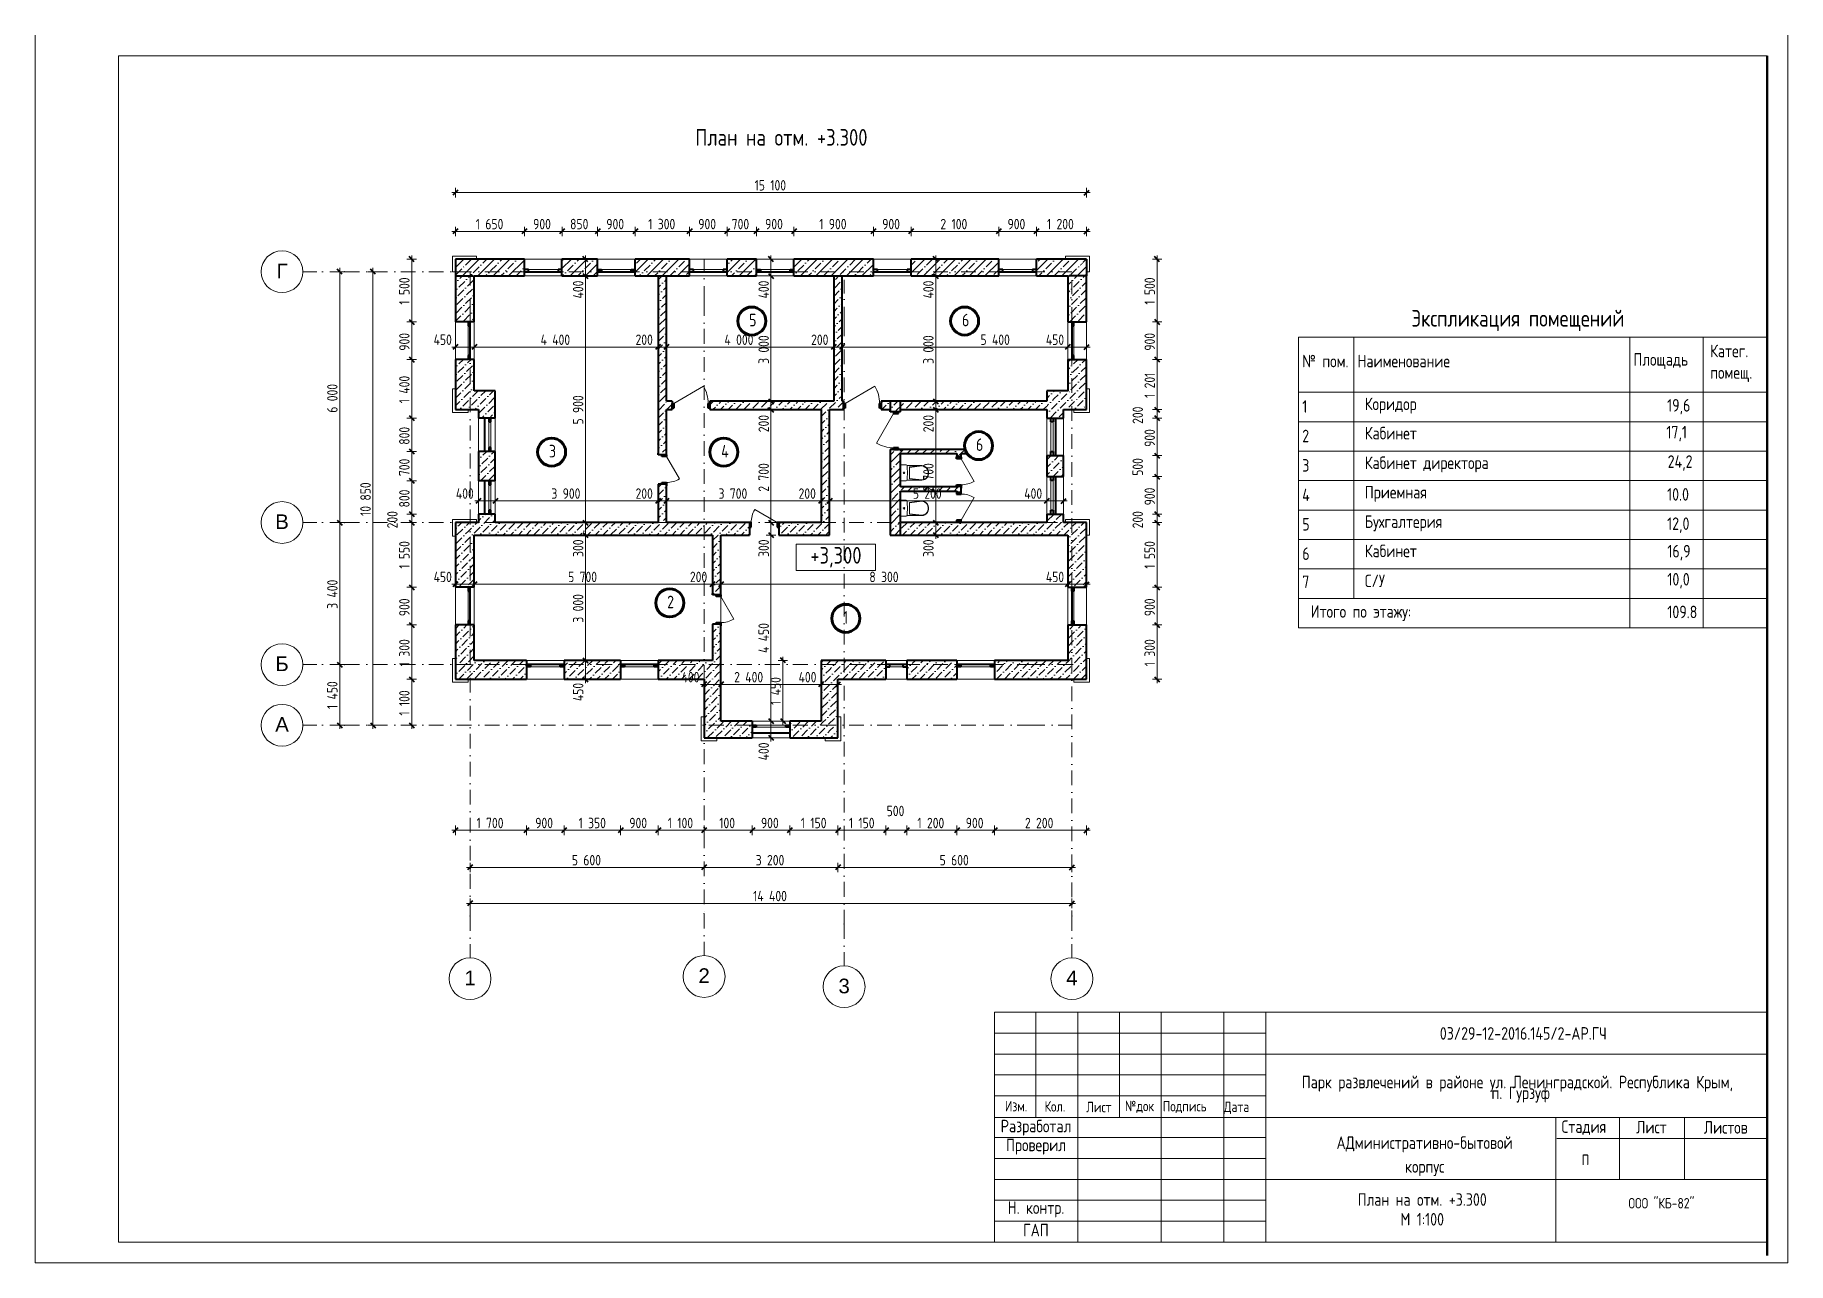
# Model space of a CAD drawing. Header units: feet. Extents: x -10410 to 374725, y -46422 to 88923.
# Drawn here: x 49080 to 91024, y -14314 to 15062 of the extents above; entities that cross this region are included whole.
import ezdxf
from ezdxf.enums import TextEntityAlignment as Align

# ---------------------------------------------------------------- set-up
doc = ezdxf.new("R2010")
doc.units = ezdxf.units.FT
doc.header["$MEASUREMENT"] = 0
doc.set_wipeout_variables(frame=1)
doc.linetypes.add('Wipeout_Contour', pattern=[1000, 0, -1000])
doc.linetypes.add('Штрихпунктирная', pattern=[670.277762, 352.777767, -176.388884, 0, -141.111112])
for name, color, linetype, lineweight in [('00_Ном._пера__120', 7, 'Continuous', 5), ('0_Ном._пера__1', 7, 'Continuous', 20), ('0_Ном._пера__120', 7, 'Continuous', 5), ('0_Ном._пера__241', 7, 'Continuous', 50), ('82323000_Ном._пера__1', 7, 'Continuous', 20), ('82323000_Ном._пера__120', 7, 'Continuous', 5), ('Аннотация - Общий_Ном._пера__1', 7, 'Continuous', 20), ('Аннотация - Общий_Ном._пера__41', 7, 'Continuous', 80), ('Двери ArchiCAD_Ном._пера__1', 7, 'Continuous', 20), ('Двери ArchiCAD_Ном._пера__21', 7, 'Continuous', 40), ('Двери ArchiCAD_Ном._пера__74', 255, 'Continuous', 0), ('Интерьер - Мебель_Ном._пера__2', 8, 'Continuous', 20), ('Интерьер - Мебель_Ном._пера__7', 7, 'Continuous', 20), ('Конструктив - Лестница_Ном._пера__120', 7, 'Continuous', 5), ('Конструктив - Перекрытия_Ном._пера__21', 7, 'Continuous', 40), ('Конструктив - Стены Несущие_Ном._пера__21', 7, 'Continuous', 40), ('Маркер - Оси_Ном._пера__1', 7, 'Continuous', 20), ('Окна ArchiCAD_Ном._пера__120', 7, 'Continuous', 5), ('Окна ArchiCAD_Ном._пера__21', 7, 'Continuous', 40), ('Размер - Общий_Ном._пера__120', 7, 'Continuous', 5), ('Размер - Общий_Ном._пера__21', 7, 'Continuous', 40), ('Элемент Модели - Оси_Ном._пера__1', 7, 'Continuous', 20), ('Элемент Модели - Оси_Ном._пера__20', 1, 'Continuous', 0)]:
    doc.layers.add(name, color=color, linetype=linetype, lineweight=lineweight)
for name, color, linetype in [('Двери ArchiCAD', 7, 'Continuous'), ('Интерьер - Мебель', 7, 'Continuous'), ('Конструктив - Перекрытия', 7, 'Continuous'), ('Конструктив - Стены Несущие', 7, 'Continuous'), ('Окна ArchiCAD', 7, 'Continuous'), ('Размер - Общий', 7, 'Continuous'), ('Элемент Модели - Оси', 7, 'Continuous')]:
    doc.layers.add(name, color=color, linetype=linetype)
for name, color, linetype, lineweight, true_color in [('Конструктив - Стены Несущие_Ном._пера__169', 7, 'Continuous', 5, 0x68b353), ('Конструктив - Стены Несущие_Ном._пера__170', 7, 'Continuous', 5, 0x9f9f00), ('Элемент Модели - Оси_Ном._пера__94', 7, 'Continuous', 5, 0xdc4f00)]:
    doc.layers.add(name, color=color, linetype=linetype, lineweight=lineweight, true_color=true_color)
doc.styles.add('СГЕНЕРИР_СТИЛЬ_1', font='arial.ttf')
doc.styles.add('СГЕНЕРИР_СТИЛЬ_2', font='CS_Gost2304.shx')
doc.styles.add('СГЕНЕРИР_СТИЛЬ_3', font='CS_Gost2304.shx')
doc.dimstyles.new('СГЕНЕРИР_СТИЛЬ__1', dxfattribs={"dimtxt": 250, "dimasz": 114, "dimexe": 0.18, "dimexo": 0, "dimgap": 0.09, "dimtad": 1, "dimtih": 1, "dimtoh": 1, "dimdec": 0, "dimzin": 0, "dimdsep": 46, "dimtxsty": 'СГЕНЕРИР_СТИЛЬ_2', "dimblk": 'ARROWHEAD_6', "dimblk1": 'ARROWHEAD_6', "dimblk2": 'ARROWHEAD_6', "dimcen": 0.09, "dimclrd": 7, "dimclre": 7, "dimclrt": 7, "dimazin": 0, "dimtfac": 1, "dimtdec": 4, "dimtmove": 0, "dimatfit": 3, "dimfxl": 1, "dimtolj": 1, "dimtzin": 0, "dimarcsym": 0})
doc.dimstyles.new('СГЕНЕРИР_СТИЛЬ__2', dxfattribs={"dimtxt": 250, "dimasz": 114, "dimexe": 0.18, "dimexo": 0, "dimgap": 0.09, "dimtad": 1, "dimdec": 0, "dimzin": 0, "dimdsep": 46, "dimtxsty": 'СГЕНЕРИР_СТИЛЬ_2', "dimblk": 'ARROWHEAD_6', "dimblk1": 'ARROWHEAD_6', "dimblk2": 'ARROWHEAD_6', "dimcen": 0.09, "dimclrd": 7, "dimclre": 7, "dimclrt": 7, "dimazin": 0, "dimtfac": 1, "dimtdec": 4, "dimtmove": 0, "dimatfit": 3, "dimfxl": 1, "dimtolj": 1, "dimtzin": 0, "dimarcsym": 0})
doc.dimstyles.new('СГЕНЕРИР_СТИЛЬ__3', dxfattribs={"dimtxt": 250, "dimasz": 114, "dimexe": 0.18, "dimexo": 0, "dimgap": 0.09, "dimtad": 1, "dimtih": 1, "dimtoh": 1, "dimdec": 0, "dimzin": 0, "dimdsep": 46, "dimtxsty": 'СГЕНЕРИР_СТИЛЬ_2', "dimblk": 'ARROWHEAD_6', "dimblk1": 'ARROWHEAD_6', "dimblk2": 'ARROWHEAD_6', "dimcen": 0.09, "dimclrd": 7, "dimclre": 7, "dimclrt": 7, "dimazin": 0, "dimtfac": 1, "dimtdec": 4, "dimtmove": 2, "dimatfit": 3, "dimfxl": 1, "dimtolj": 1, "dimtzin": 0, "dimarcsym": 0})
pattern_1 = [(45, (0, 0), (-183.8478, 183.8478), [195, -65, 0, -65]), (45, (22.98, 206.83), (-183.8478, 183.8478), [195, -65, 0, -65])]
pattern_2 = [(45, (0, 0), (-183.8478, 183.8478), []), (45, (-91.92, 91.92), (-183.8478, 183.8478), [195, -65, 0, -65])]

msp = doc.modelspace()

# ---------------------------------------------------------------- texts
at = {"layer": 'Маркер - Оси_Ном._пера__1', "linetype": 'Continuous', "insert": (66939.87437, 12614.64875), "char_height": 400, "width": 6942.5414205, "attachment_point": 5, "style": 'СГЕНЕРИР_СТИЛЬ_3'}
msp.add_mtext('\\A1;{\\FCS_Gost2304.shx;План на отм. +3.300\\P\\FCS_Gost2304.shx;}', dxfattribs=at)
at = {"layer": 'Маркер - Оси_Ном._пера__1', "linetype": 'Continuous', "style": 'СГЕНЕРИР_СТИЛЬ_2'}
for s, insert, char_height, attachment_point in [('\\A1;{\\FCS_Gost2304.shx;+3,300}', (68244.01758, 2568.57961), 400, 5), ('\\A1;{\\FCS_Gost2304.shx;03/29-12-2016.145/2-АР.ГЧ}', (84690.12093, -8823.1138), 300, 5), ('\\A1;{\\FCS_Gost2304.shx;Изм.}', (72555.38401, -10562.31211), 250, 5), ('\\A1;{\\FCS_Gost2304.shx;Кол.}', (73484.17464, -10568.50212), 250, 5), ('\\A1;{\\FCS_Gost2304.shx;Лист}', (74536.00692, -10583.9837), 250, 5), ('\\A1;{\\FCS_Gost2304.shx;№док}', (75508.60039, -10579.24576), 250, 5), ('\\A1;{\\FCS_Gost2304.shx;Подпись}', (76065.34597, -10583.9837), 250, 4), ('\\A1;{\\FCS_Gost2304.shx;Дата}', (77527.25803, -10602.77684), 250, 4), ('\\A1;{\\FCS_Gost2304.shx;Разработал}', (73030.32075, -11079.97094), 300, 5), ('\\A1;{\\FCS_Gost2304.shx;Стадия}', (86141.08704, -11077.20504), 300, 5), ('\\A1;{\\FCS_Gost2304.shx;Лист}', (87756.85942, -11065.24394), 300, 5), ('\\A1;{\\FCS_Gost2304.shx;Листов}', (89536.80244, -11071.45477), 300, 5), ('\\A1;{\\FCS_Gost2304.shx;Проверил}', (73030.32075, -11532.05406), 300, 5), ('\\A1;{\\FCS_Gost2304.shx;П}', (86178.84045, -11846.09825), 250, 5), ('\\A1;{\\FCS_Gost2304.shx;Н. контр.}', (73030.32075, -13032.05406), 300, 5), ('\\A1;{\\FCS_Gost2304.shx;ООО "КБ-82"}', (87996.41395, -12885.65281), 250, 5), ('\\A1;{\\FCS_Gost2304.shx;ГАП}', (73030.32075, -13527.00861), 300, 5)]:
    msp.add_mtext(s, dxfattribs=dict(at, insert=insert, char_height=char_height, attachment_point=attachment_point))
at = {"layer": 'Маркер - Оси_Ном._пера__1', "linetype": 'Continuous', "char_height": 300, "attachment_point": 5, "style": 'СГЕНЕРИР_СТИЛЬ_2'}
for s, insert, width, line_spacing_factor in [('\\A1;{\\FCS_Gost2304.shx;Парк развлечений в районе ул. Ленинградской. Республика Крым,\\P\\FCS_Gost2304.shx; п. Гурзуф}', (84550.12093, -10155.82716), 11311.0728567, 0.516693), ('\\A1;{\\FCS_Gost2304.shx;АДминистративно-бытовой корпус}', (82329.18266, -11762.18446), 4607.6934986, 1.139351), ('\\A1;{\\FCS_Gost2304.shx;План на отм. +3.300\\P\\FCS_Gost2304.shx;М 1:100}', (82272.24894, -13033.18937), 5575.016688, 0.945455)]:
    msp.add_mtext(s, dxfattribs=dict(at, insert=insert, width=width, line_spacing_factor=line_spacing_factor))
at = {"layer": 'Размер - Общий_Ном._пера__120', "linetype": 'Continuous'}
for s, insert, char_height, attachment_point, style in [('\\A1;{\\FCS_Gost2304.shx;5}', (66166.90834, 8093.27152), 300, 7, 'СГЕНЕРИР_СТИЛЬ_2'), ('\\A1;{\\FCS_Gost2304.shx;6}', (71259.92123, 8093.27094), 300, 7, 'СГЕНЕРИР_СТИЛЬ_2'), ('\\A1;{\\FCS_Gost2304.shx;Экспликация помещений}', (84562.2092, 7977.99792), 400, 8, 'СГЕНЕРИР_СТИЛЬ_3'), ('\\A1;{\\FCS_Gost2304.shx;№ пом.}', (79402.13373, 7112.38421), 300, 7, 'СГЕНЕРИР_СТИЛЬ_2'), ('\\A1;{\\FCS_Gost2304.shx;Наименование}', (80722.69471, 7111.94785), 300, 7, 'СГЕНЕРИР_СТИЛЬ_2'), ('\\A1;{\\FCS_Gost2304.shx;Площадь}', (87325.4996, 7070.05694), 300, 7, 'СГЕНЕРИР_СТИЛЬ_2'), ('\\A1;{\\FCS_Gost2304.shx;1}', (79402.13373, 6025.28097), 300, 7, 'СГЕНЕРИР_СТИЛЬ_2'), ('\\A1;{\\FCS_Gost2304.shx;Коридор}', (80898.76951, 6006.43115), 300, 7, 'СГЕНЕРИР_СТИЛЬ_2'), ('\\A1;{\\FCS_Gost2304.shx;19,6}', (88132.17566, 5983.10081), 300, 7, 'СГЕНЕРИР_СТИЛЬ_2'), ('\\A1;{\\FCS_Gost2304.shx;2}', (79402.13373, 5320.98061), 300, 7, 'СГЕНЕРИР_СТИЛЬ_2'), ('\\A1;{\\FCS_Gost2304.shx;Кабинет}', (80898.76951, 5386.78699), 300, 7, 'СГЕНЕРИР_СТИЛЬ_2'), ('\\A1;{\\FCS_Gost2304.shx;17,1}', (88114.16792, 5342.27851), 300, 7, 'СГЕНЕРИР_СТИЛЬ_2'), ('\\A1;{\\FCS_Gost2304.shx;3}', (61377.62674, 4957.61013), 300, 7, 'СГЕНЕРИР_СТИЛЬ_2'), ('\\A1;{\\FCS_Gost2304.shx;4}', (65496.85681, 4956.71712), 300, 7, 'СГЕНЕРИР_СТИЛЬ_2'), ('\\A1;{\\FCS_Gost2304.shx;3}', (79402.13373, 4616.68143), 300, 7, 'СГЕНЕРИР_СТИЛЬ_2'), ('\\A1;{\\FCS_Gost2304.shx;Кабинет директора}', (80898.76951, 4597.83277), 300, 7, 'СГЕНЕРИР_СТИЛЬ_2'), ('\\A1;{\\FCS_Gost2304.shx;24,2}', (88146.46284, 4637.97823), 300, 7, 'СГЕНЕРИР_СТИЛЬ_2'), ('\\A1;{\\FCS_Gost2304.shx;4}', (79402.13373, 3912.38224), 300, 7, 'СГЕНЕРИР_СТИЛЬ_2'), ('\\A1;{\\FCS_Gost2304.shx;Приемная}', (80898.76951, 3893.53358), 300, 7, 'СГЕНЕРИР_СТИЛЬ_2'), ('\\A1;{\\FCS_Gost2304.shx;10.0}', (88132.17566, 3923.08862), 300, 7, 'СГЕНЕРИР_СТИЛЬ_2'), ('\\A1;{\\FCS_Gost2304.shx;5}', (79402.13373, 3208.08305), 300, 7, 'СГЕНЕРИР_СТИЛЬ_2'), ('\\A1;{\\FCS_Gost2304.shx;Бухгалтерия}', (80898.76951, 3189.23549), 300, 7, 'СГЕНЕРИР_СТИЛЬ_2'), ('\\A1;{\\FCS_Gost2304.shx;12,0}', (88132.17566, 3152.1494), 300, 7, 'СГЕНЕРИР_СТИЛЬ_2'), ('\\A1;{\\FCS_Gost2304.shx;6}', (79402.13373, 2503.78386), 300, 7, 'СГЕНЕРИР_СТИЛЬ_2'), ('\\A1;{\\FCS_Gost2304.shx;Кабинет}', (80898.76951, 2569.5907), 300, 7, 'СГЕНЕРИР_СТИЛЬ_2'), ('\\A1;{\\FCS_Gost2304.shx;16,9}', (88137.93708, 2493.80112), 300, 7, 'СГЕНЕРИР_СТИЛЬ_2'), ('\\A1;{\\FCS_Gost2304.shx;7}', (79402.13373, 1832.06384), 300, 7, 'СГЕНЕРИР_СТИЛЬ_2'), ('\\A1;{\\FCS_Gost2304.shx;С/У}', (80898.76951, 1853.36067), 300, 7, 'СГЕНЕРИР_СТИЛЬ_2'), ('\\A1;{\\FCS_Gost2304.shx;10,0}', (88137.93708, 1822.08102), 300, 7, 'СГЕНЕРИР_СТИЛЬ_2'), ('\\A1;{\\FCS_Gost2304.shx;2}', (64204.23595, 1350.12342), 300, 7, 'СГЕНЕРИР_СТИЛЬ_2'), ('\\A1;{\\FCS_Gost2304.shx;1}', (68415.74058, 979.76068), 300, 7, 'СГЕНЕРИР_СТИЛЬ_2'), ('\\A1;{\\FCS_Gost2304.shx;Итого по этажу:}', (79604.00764, 1039.86576), 300, 7, 'СГЕНЕРИР_СТИЛЬ_2'), ('\\A1;{\\FCS_Gost2304.shx;109.8}', (88137.22892, 1110.59044), 300, 7, 'СГЕНЕРИР_СТИЛЬ_2')]:
    msp.add_mtext(s, dxfattribs=dict(at, insert=insert, char_height=char_height, attachment_point=attachment_point, style=style))
at = {"layer": 'Размер - Общий_Ном._пера__120', "linetype": 'Continuous', "insert": (89163.30042, 6756.96032), "char_height": 300, "attachment_point": 7, "line_spacing_factor": 1.032894, "style": 'СГЕНЕРИР_СТИЛЬ_2'}
msp.add_mtext('\\A1;{\\FCS_Gost2304.shx;Катег.\\P\\FCS_Gost2304.shx;помещ.}', dxfattribs=at)

# ---------------------------------------------------------------- blocks, each defined once
blk = doc.blocks.new('Перекрытие_12', base_point=(59490, 3250))
at = {"layer": 'Конструктив - Перекрытия_Ном._пера__21', "linetype": 'Continuous', "flags": 128}
blk.add_lwpolyline([(59490, 3250), (59839, 3250), (59839, 6200), (59490, 6200), (59490, 9400), (73890, 9400), (73890, 6200), (73496, 6200), (73496, 3250), (73890, 3250), (73890, 0), (68179, 0), (68179, -1642), (65191, -1642), (65191, 0), (59490, 0)], close=True, dxfattribs=at)
blk = doc.blocks.new('Окно 18_5')
at = {"layer": 'Окна ArchiCAD_Ном._пера__120', "linetype": 'Continuous'}
for p, q in [((-450, 100), (450, 100)), ((-355, 0), (355, 0)), ((-450, -350), (450, -350)), ((355, -50), (-355, -50))]:
    blk.add_line(p, q, dxfattribs=at)
at = {"layer": 'Окна ArchiCAD_Ном._пера__21', "linetype": 'Continuous'}
for p, q in [((-450, 0), (-355, 0)), ((-450, 0), (-450, -50)), ((-355, 0), (-355, -50)), ((355, -50), (355, 0)), ((355, 0), (450, 0)), ((450, 0), (450, -50)), ((-355, -50), (-450, -50)), ((450, -50), (355, -50))]:
    blk.add_line(p, q, dxfattribs=at)
blk = doc.blocks.new('Стена_32', base_point=(59490, 0))
at = {"color": 254, "linetype": 'Wipeout_Contour', "lineweight": 0, "ltscale": 362088.631556}
blk.add_wipeout([(59140, -350), (60839, -350), (60839, -50), (60839, 0), (60839, 100), (59590, 100)], dxfattribs=at).dxf.layer = 'Конструктив - Стены Несущие'
at = {"color": 254, "linetype": 'Wipeout_Contour', "lineweight": 0, "ltscale": 499319.324467}
blk.add_wipeout([(61739, 0), (61739, -50), (61739, -350), (63090, -350), (63090, -50), (63090, 0), (63090, 100), (61739, 100)], dxfattribs=at).dxf.layer = 'Конструктив - Стены Несущие'
at = {"color": 254, "linetype": 'Wipeout_Contour', "lineweight": 0, "ltscale": 386742.727979}
blk.add_wipeout([(63990, 0), (63990, -50), (63990, -350), (65490, -350), (65290, 100), (63990, 100)], dxfattribs=at).dxf.layer = 'Конструктив - Стены Несущие'
at = {"layer": 'Конструктив - Стены Несущие_Ном._пера__169', "linetype": 'Continuous'}
h = blk.add_hatch(dxfattribs=at)
h.set_pattern_fill('БЕТОН_01', color=256, style=0, pattern_type=2)
h.set_pattern_definition(pattern_1)
h.paths.add_polyline_path([(59140, -350), (60839, -350), (60839, -50), (60839, 0), (60839, 100), (59590, 100)])
h = blk.add_hatch(dxfattribs=at)
h.set_pattern_fill('БЕТОН_01', color=256, style=0, pattern_type=2)
h.set_pattern_definition(pattern_1)
h.paths.add_polyline_path([(61739, 0), (61739, -50), (61739, -350), (63090, -350), (63090, -50), (63090, 0), (63090, 100), (61739, 100)])
h = blk.add_hatch(dxfattribs=at)
h.set_pattern_fill('БЕТОН_01', color=256, style=0, pattern_type=2)
h.set_pattern_definition(pattern_1)
h.paths.add_polyline_path([(63990, 0), (63990, -50), (63990, -350), (65490, -350), (65290, 100), (63990, 100)])
at = {"layer": 'Конструктив - Стены Несущие_Ном._пера__21', "linetype": 'Continuous'}
for p, q in [((60839, 100), (60839, 0)), ((61739, 100), (61739, 0)), ((63090, 100), (63090, 0)), ((63990, 100), (63990, 0)), ((60839, 0), (60839, -50)), ((60839, -50), (60839, -350)), ((61739, 0), (61739, -50)), ((61739, -50), (61739, -350)), ((63090, 0), (63090, -50)), ((63090, -50), (63090, -350)), ((63990, 0), (63990, -50)), ((63990, -50), (63990, -350))]:
    blk.add_line(p, q, dxfattribs=at)
at = {"layer": 'Конструктив - Стены Несущие_Ном._пера__21', "linetype": 'Continuous', "flags": 128}
for points in [[(60839, 100), (59590, 100)], [(63090, 100), (61739, 100)], [(65290, 100), (63990, 100)], [(59140, -350), (60839, -350)], [(61739, -350), (63090, -350)], [(63990, -350), (65090, -350)]]:
    blk.add_lwpolyline(points, dxfattribs=at)
at = {"layer": 'Окна ArchiCAD', "color": 21, "linetype": 'Continuous', "lineweight": 30, "true_color": 0xff9955, "zscale": 1000}
for p in [(61289, 0), (63540, 0)]:
    blk.add_blockref('Окно 18_5', p, dxfattribs=at)
blk = doc.blocks.new('Стена_33', base_point=(73890, 0))
at = {"color": 254, "linetype": 'Wipeout_Contour', "lineweight": 0, "ltscale": 444125.017494}
blk.add_wipeout([(74240, 3400), (73790, 3100), (73790, 1850), (73890, 1850), (73940, 1850), (74240, 1850)], dxfattribs=at).dxf.layer = 'Конструктив - Стены Несущие'
at = {"color": 254, "linetype": 'Wipeout_Contour', "lineweight": 0, "ltscale": 443914.929348}
blk.add_wipeout([(73790, 100), (74240, -350), (74240, 950), (73940, 950), (73890, 950), (73790, 950)], dxfattribs=at).dxf.layer = 'Конструктив - Стены Несущие'
at = {"layer": 'Конструктив - Стены Несущие_Ном._пера__169', "linetype": 'Continuous'}
h = blk.add_hatch(dxfattribs=at)
h.set_pattern_fill('БЕТОН_01', color=256, style=0, pattern_type=2)
h.set_pattern_definition(pattern_1)
h.paths.add_polyline_path([(74240, 3400), (73790, 3100), (73790, 1850), (73890, 1850), (73940, 1850), (74240, 1850)])
h = blk.add_hatch(dxfattribs=at)
h.set_pattern_fill('БЕТОН_01', color=256, style=0, pattern_type=2)
h.set_pattern_definition(pattern_1)
h.paths.add_polyline_path([(73790, 100), (74240, -350), (74240, 950), (73940, 950), (73890, 950), (73790, 950)])
at = {"layer": 'Конструктив - Стены Несущие_Ном._пера__21', "linetype": 'Continuous'}
for p, q in [((73790, 1850), (73890, 1850)), ((73890, 1850), (73940, 1850)), ((73940, 1850), (74240, 1850)), ((73790, 950), (73890, 950)), ((73890, 950), (73940, 950)), ((73940, 950), (74240, 950))]:
    blk.add_line(p, q, dxfattribs=at)
at = {"layer": 'Конструктив - Стены Несущие_Ном._пера__21', "linetype": 'Continuous', "flags": 128}
for points in [[(74240, 1850), (74240, 3400)], [(73790, 3100), (73790, 1850)], [(73790, 950), (73790, 100)], [(74240, -350), (74240, 950)]]:
    blk.add_lwpolyline(points, dxfattribs=at)
at = {"layer": 'Окна ArchiCAD', "color": 21, "linetype": 'Continuous', "lineweight": 30, "true_color": 0xff9955, "zscale": 1000, "rotation": 90}
blk.add_blockref('Окно 18_5', (73890, 1400), dxfattribs=at)
blk = doc.blocks.new('Окно 18_3')
at = {"layer": 'Окна ArchiCAD_Ном._пера__120', "linetype": 'Continuous'}
for p, q in [((-450, 250), (450, 250)), ((-355, 0), (355, 0)), ((-450, -150), (450, -150)), ((355, -50), (-355, -50))]:
    blk.add_line(p, q, dxfattribs=at)
at = {"layer": 'Окна ArchiCAD_Ном._пера__21', "linetype": 'Continuous'}
for p, q in [((-450, 0), (-355, 0)), ((-450, -50), (-450, 0)), ((-355, 0), (-355, -50)), ((355, -50), (355, 0)), ((355, 0), (450, 0)), ((450, -50), (450, 0)), ((-355, -50), (-450, -50)), ((450, -50), (355, -50))]:
    blk.add_line(p, q, dxfattribs=at)
blk = doc.blocks.new('Стена_34', base_point=(65390, -1450))
at = {"color": 254, "linetype": 'Wipeout_Contour', "lineweight": 0, "ltscale": 395645.053554}
blk.add_wipeout([(65090, -1750), (66240, -1750), (66240, -1500), (66240, -1450), (66240, -1350), (65490, -1350)], dxfattribs=at).dxf.layer = 'Конструктив - Стены Несущие'
at = {"color": 254, "linetype": 'Wipeout_Contour', "lineweight": 0, "ltscale": 404844.22246}
blk.add_wipeout([(67140, -1350), (67140, -1450), (67140, -1500), (67140, -1750), (68290, -1750), (67890, -1350)], dxfattribs=at).dxf.layer = 'Конструктив - Стены Несущие'
at = {"layer": 'Конструктив - Стены Несущие_Ном._пера__169', "linetype": 'Continuous'}
h = blk.add_hatch(dxfattribs=at)
h.set_pattern_fill('БЕТОН_01', color=256, style=0, pattern_type=2)
h.set_pattern_definition(pattern_1)
h.paths.add_polyline_path([(65090, -1750), (66240, -1750), (66240, -1500), (66240, -1450), (66240, -1350), (65490, -1350)])
h = blk.add_hatch(dxfattribs=at)
h.set_pattern_fill('БЕТОН_01', color=256, style=0, pattern_type=2)
h.set_pattern_definition(pattern_1)
h.paths.add_polyline_path([(67140, -1350), (67140, -1450), (67140, -1500), (67140, -1750), (68290, -1750), (67890, -1350)])
at = {"layer": 'Конструктив - Стены Несущие_Ном._пера__21', "linetype": 'Continuous'}
for p, q in [((66240, -1350), (66240, -1450)), ((66240, -1450), (66240, -1500)), ((66240, -1500), (66240, -1750)), ((67140, -1350), (67140, -1450)), ((67140, -1450), (67140, -1500)), ((67140, -1500), (67140, -1750))]:
    blk.add_line(p, q, dxfattribs=at)
at = {"layer": 'Конструктив - Стены Несущие_Ном._пера__21', "linetype": 'Continuous', "flags": 128}
for points in [[(66240, -1350), (65490, -1350)], [(67890, -1350), (67140, -1350)], [(65090, -1750), (66240, -1750)], [(67140, -1750), (68290, -1750)]]:
    blk.add_lwpolyline(points, dxfattribs=at)
at = {"layer": 'Окна ArchiCAD', "color": 21, "linetype": 'Continuous', "lineweight": 30, "true_color": 0xff9955, "zscale": 1000, "rotation": 180}
blk.add_blockref('Окно 18_3', (66690, -1500), dxfattribs=at)
blk = doc.blocks.new('Стена_35', base_point=(67990, -1450))
at = {"color": 254, "linetype": 'Wipeout_Contour', "lineweight": 0, "ltscale": 272395.414603}
blk.add_wipeout([(68290, -1750), (68290, -350), (67890, 100), (67890, -1350)], dxfattribs=at).dxf.layer = 'Конструктив - Стены Несущие'
at = {"layer": 'Конструктив - Стены Несущие_Ном._пера__169', "linetype": 'Continuous'}
h = blk.add_hatch(dxfattribs=at)
h.set_pattern_fill('БЕТОН_01', color=256, style=0, pattern_type=2)
h.set_pattern_definition(pattern_1)
h.paths.add_polyline_path([(68290, -1750), (68290, -350), (67890, 100), (67890, -1350)])
at = {"layer": 'Конструктив - Стены Несущие_Ном._пера__21', "linetype": 'Continuous', "flags": 128}
for points in [[(67890, 100), (67890, -1350)], [(68290, -1750), (68290, -350)]]:
    blk.add_lwpolyline(points, dxfattribs=at)
blk = doc.blocks.new('Стена_36', base_point=(65390, 0))
at = {"color": 254, "linetype": 'Wipeout_Contour', "lineweight": 0, "ltscale": 261199.907249}
blk.add_wipeout([(65090, -350), (65090, -1750), (65490, -1350), (65490, -350)], dxfattribs=at).dxf.layer = 'Конструктив - Стены Несущие'
at = {"layer": 'Конструктив - Стены Несущие_Ном._пера__169', "linetype": 'Continuous'}
h = blk.add_hatch(dxfattribs=at)
h.set_pattern_fill('БЕТОН_01', color=256, style=0, pattern_type=2)
h.set_pattern_definition(pattern_1)
h.paths.add_polyline_path([(65090, -350), (65090, -1750), (65490, -1350), (65490, -350)])
at = {"layer": 'Конструктив - Стены Несущие_Ном._пера__21', "linetype": 'Continuous', "flags": 128}
for points in [[(65090, -350), (65090, -1750)], [(65490, -1350), (65490, -350)]]:
    blk.add_lwpolyline(points, dxfattribs=at)
blk = doc.blocks.new('Окно 18_6')
at = {"layer": 'Окна ArchiCAD_Ном._пера__120', "linetype": 'Continuous'}
for p, q in [((-450, 300), (450, 300)), ((-355, 0), (355, 0)), ((-450, -150), (450, -150)), ((355, -50), (-355, -50))]:
    blk.add_line(p, q, dxfattribs=at)
at = {"layer": 'Окна ArchiCAD_Ном._пера__21', "linetype": 'Continuous'}
for p, q in [((-450, 0), (-355, 0)), ((-450, -50), (-450, 0)), ((-355, 0), (-355, -50)), ((355, -50), (355, 0)), ((355, 0), (450, 0)), ((450, -50), (450, 0)), ((-355, -50), (-450, -50)), ((450, -50), (355, -50))]:
    blk.add_line(p, q, dxfattribs=at)
blk = doc.blocks.new('Стена_37', base_point=(59490, 9400))
at = {"color": 254, "linetype": 'Wipeout_Contour', "lineweight": 0, "ltscale": 360089.456963}
blk.add_wipeout([(59140, 8200), (59440, 8200), (59490, 8200), (59590, 8200), (59590, 9300), (59140, 9300)], dxfattribs=at).dxf.layer = 'Конструктив - Стены Несущие'
at = {"color": 254, "linetype": 'Wipeout_Contour', "lineweight": 0, "ltscale": 358848.690404}
blk.add_wipeout([(59140, 6100), (59590, 6550), (59590, 7300), (59490, 7300), (59440, 7300), (59140, 7300)], dxfattribs=at).dxf.layer = 'Конструктив - Стены Несущие'
at = {"layer": 'Конструктив - Стены Несущие_Ном._пера__169', "linetype": 'Continuous'}
h = blk.add_hatch(dxfattribs=at)
h.set_pattern_fill('БЕТОН_01', color=256, style=0, pattern_type=2)
h.set_pattern_definition(pattern_1)
h.paths.add_polyline_path([(59140, 8200), (59440, 8200), (59490, 8200), (59590, 8200), (59590, 9300), (59140, 9300)])
h = blk.add_hatch(dxfattribs=at)
h.set_pattern_fill('БЕТОН_01', color=256, style=0, pattern_type=2)
h.set_pattern_definition(pattern_1)
h.paths.add_polyline_path([(59140, 6100), (59590, 6550), (59590, 7300), (59490, 7300), (59440, 7300), (59140, 7300)])
at = {"layer": 'Конструктив - Стены Несущие_Ном._пера__21', "linetype": 'Continuous'}
for p, q in [((59440, 8200), (59140, 8200)), ((59490, 8200), (59440, 8200)), ((59590, 8200), (59490, 8200)), ((59440, 7300), (59140, 7300)), ((59490, 7300), (59440, 7300)), ((59590, 7300), (59490, 7300))]:
    blk.add_line(p, q, dxfattribs=at)
at = {"layer": 'Конструктив - Стены Несущие_Ном._пера__21', "linetype": 'Continuous', "flags": 128}
for points in [[(59140, 7300), (59140, 6100)], [(59590, 6550), (59590, 7300)]]:
    blk.add_lwpolyline(points, dxfattribs=at)
at = {"layer": 'Окна ArchiCAD', "color": 21, "linetype": 'Continuous', "lineweight": 30, "true_color": 0xff9955, "xscale": -1, "zscale": 1000, "rotation": 90}
blk.add_blockref('Окно 18_6', (59440, 7750), dxfattribs=at)
at = {"color": 254, "linetype": 'Wipeout_Contour', "lineweight": 0, "ltscale": 180108.320938}
blk.add_wipeout([(59140, 9300), (59590, 9300), (59140, 9700)], dxfattribs=at).dxf.layer = 'Конструктив - Стены Несущие'
at = {"layer": 'Конструктив - Стены Несущие_Ном._пера__170', "linetype": 'Continuous'}
h = blk.add_hatch(dxfattribs=at)
h.set_pattern_fill('ЖЕЛЕЗОБЕТОН', color=256, style=0, pattern_type=2)
h.set_pattern_definition(pattern_2)
h.paths.add_polyline_path([(59140, 9300), (59590, 9300), (59140, 9700)])
at = {"layer": 'Конструктив - Стены Несущие_Ном._пера__21', "linetype": 'Continuous'}
blk.add_line((59140, 9300), (59590, 9300), dxfattribs=at)
at = {"layer": 'Конструктив - Стены Несущие_Ном._пера__21', "linetype": 'Continuous', "flags": 128}
for points in [[(59140, 9700), (59140, 9300)], [(59140, 9300), (59140, 8200)], [(59590, 8200), (59590, 9300)]]:
    blk.add_lwpolyline(points, dxfattribs=at)
blk = doc.blocks.new('Окно 18_7')
at = {"layer": 'Окна ArchiCAD_Ном._пера__120', "linetype": 'Continuous'}
for p, q in [((-400, 250), (400, 250)), ((-305, 0), (305, 0)), ((-400, -150), (400, -150)), ((305, -50), (-305, -50))]:
    blk.add_line(p, q, dxfattribs=at)
at = {"layer": 'Окна ArchiCAD_Ном._пера__21', "linetype": 'Continuous'}
for p, q in [((-400, 0), (-305, 0)), ((-400, -50), (-400, 0)), ((-305, 0), (-305, -50)), ((305, -50), (305, 0)), ((305, 0), (400, 0)), ((400, -50), (400, 0)), ((-305, -50), (-400, -50)), ((400, -50), (305, -50))]:
    blk.add_line(p, q, dxfattribs=at)
blk = doc.blocks.new('Стена_38', base_point=(59990, 6200))
at = {"color": 254, "linetype": 'Wipeout_Contour', "lineweight": 0, "ltscale": 361314.420341}
blk.add_wipeout([(59690, 5900), (59940, 5900), (59990, 5900), (60090, 5900), (60090, 6550), (59690, 6100)], dxfattribs=at).dxf.layer = 'Конструктив - Стены Несущие'
at = {"color": 254, "linetype": 'Wipeout_Contour', "lineweight": 0, "ltscale": 480929.94873}
blk.add_wipeout([(59690, 5100), (59690, 4400), (59940, 4400), (59990, 4400), (60090, 4400), (60090, 5100), (59990, 5100), (59940, 5100)], dxfattribs=at).dxf.layer = 'Конструктив - Стены Несущие'
at = {"color": 254, "linetype": 'Wipeout_Contour', "lineweight": 0, "ltscale": 360102.76866}
blk.add_wipeout([(59690, 3300), (60090, 3300), (60090, 3600), (59990, 3600), (59940, 3600), (59690, 3600)], dxfattribs=at).dxf.layer = 'Конструктив - Стены Несущие'
at = {"layer": 'Конструктив - Стены Несущие_Ном._пера__169', "linetype": 'Continuous'}
h = blk.add_hatch(dxfattribs=at)
h.set_pattern_fill('БЕТОН_01', color=256, style=0, pattern_type=2)
h.set_pattern_definition(pattern_1)
h.paths.add_polyline_path([(59690, 5900), (59940, 5900), (59990, 5900), (60090, 5900), (60090, 6550), (59690, 6100)])
h = blk.add_hatch(dxfattribs=at)
h.set_pattern_fill('БЕТОН_01', color=256, style=0, pattern_type=2)
h.set_pattern_definition(pattern_1)
h.paths.add_polyline_path([(59690, 5100), (59690, 4400), (59940, 4400), (59990, 4400), (60090, 4400), (60090, 5100), (59990, 5100), (59940, 5100)])
h = blk.add_hatch(dxfattribs=at)
h.set_pattern_fill('БЕТОН_01', color=256, style=0, pattern_type=2)
h.set_pattern_definition(pattern_1)
h.paths.add_polyline_path([(59690, 3300), (60090, 3300), (60090, 3600), (59990, 3600), (59940, 3600), (59690, 3600)])
at = {"layer": 'Конструктив - Стены Несущие_Ном._пера__21', "linetype": 'Continuous'}
for p, q in [((59940, 5900), (59690, 5900)), ((59990, 5900), (59940, 5900)), ((60090, 5900), (59990, 5900)), ((59940, 5100), (59690, 5100)), ((59990, 5100), (59940, 5100)), ((60090, 5100), (59990, 5100)), ((59940, 4400), (59690, 4400)), ((59990, 4400), (59940, 4400)), ((60090, 4400), (59990, 4400)), ((59940, 3600), (59690, 3600)), ((59990, 3600), (59940, 3600)), ((60090, 3600), (59990, 3600))]:
    blk.add_line(p, q, dxfattribs=at)
at = {"layer": 'Конструктив - Стены Несущие_Ном._пера__21', "linetype": 'Continuous', "flags": 128}
for points in [[(60090, 5900), (60090, 6550)], [(59690, 6100), (59690, 5900)], [(59690, 5100), (59690, 4400)], [(60090, 4400), (60090, 5100)], [(59690, 3600), (59690, 3300)], [(60090, 3300), (60090, 3600)], [(59690, 3300), (60090, 3300)]]:
    blk.add_lwpolyline(points, dxfattribs=at)
at = {"layer": 'Окна ArchiCAD', "color": 21, "linetype": 'Continuous', "lineweight": 30, "true_color": 0xff9955, "xscale": -1, "zscale": 1000, "rotation": 90}
for p in [(59940, 5500), (59940, 4000)]:
    blk.add_blockref('Окно 18_7', p, dxfattribs=at)
blk = doc.blocks.new('Стена_39', base_point=(59490, 3400))
at = {"color": 254, "linetype": 'Wipeout_Contour', "lineweight": 0, "ltscale": 356682.055038}
blk.add_wipeout([(59140, 1850), (59440, 1850), (59490, 1850), (59590, 1850), (59590, 3100), (59140, 3400)], dxfattribs=at).dxf.layer = 'Конструктив - Стены Несущие'
at = {"color": 254, "linetype": 'Wipeout_Contour', "lineweight": 0, "ltscale": 356420.22249}
blk.add_wipeout([(59140, -350), (59590, 100), (59590, 950), (59490, 950), (59440, 950), (59140, 950)], dxfattribs=at).dxf.layer = 'Конструктив - Стены Несущие'
at = {"layer": 'Конструктив - Стены Несущие_Ном._пера__169', "linetype": 'Continuous'}
h = blk.add_hatch(dxfattribs=at)
h.set_pattern_fill('БЕТОН_01', color=256, style=0, pattern_type=2)
h.set_pattern_definition(pattern_1)
h.paths.add_polyline_path([(59140, 1850), (59440, 1850), (59490, 1850), (59590, 1850), (59590, 3100), (59140, 3400)])
h = blk.add_hatch(dxfattribs=at)
h.set_pattern_fill('БЕТОН_01', color=256, style=0, pattern_type=2)
h.set_pattern_definition(pattern_1)
h.paths.add_polyline_path([(59140, -350), (59590, 100), (59590, 950), (59490, 950), (59440, 950), (59140, 950)])
at = {"layer": 'Конструктив - Стены Несущие_Ном._пера__21', "linetype": 'Continuous'}
for p, q in [((59440, 1850), (59140, 1850)), ((59490, 1850), (59440, 1850)), ((59590, 1850), (59490, 1850)), ((59440, 950), (59140, 950)), ((59490, 950), (59440, 950)), ((59590, 950), (59490, 950))]:
    blk.add_line(p, q, dxfattribs=at)
at = {"layer": 'Конструктив - Стены Несущие_Ном._пера__21', "linetype": 'Continuous', "flags": 128}
for points in [[(59140, 3400), (59140, 1850)], [(59590, 1850), (59590, 3100)], [(59140, 950), (59140, -350)], [(59590, 100), (59590, 950)]]:
    blk.add_lwpolyline(points, dxfattribs=at)
at = {"layer": 'Окна ArchiCAD', "color": 21, "linetype": 'Continuous', "lineweight": 30, "true_color": 0xff9955, "xscale": -1, "zscale": 1000, "rotation": 90}
blk.add_blockref('Окно 18_6', (59440, 1400), dxfattribs=at)
blk = doc.blocks.new('Стена_40', base_point=(73890, 6200))
at = {"color": 254, "linetype": 'Wipeout_Contour', "lineweight": 0, "ltscale": 224064.018714}
blk.add_wipeout([(73790, 9300), (74240, 9300), (74240, 9700)], dxfattribs=at).dxf.layer = 'Конструктив - Стены Несущие'
at = {"color": 254, "linetype": 'Wipeout_Contour', "lineweight": 0, "ltscale": 445867.797714}
blk.add_wipeout([(73790, 6550), (74240, 6100), (74240, 7301), (73940, 7301), (73890, 7301), (73790, 7301)], dxfattribs=at).dxf.layer = 'Конструктив - Стены Несущие'
at = {"layer": 'Конструктив - Стены Несущие_Ном._пера__169', "linetype": 'Continuous'}
h = blk.add_hatch(dxfattribs=at)
h.set_pattern_fill('БЕТОН_01', color=256, style=0, pattern_type=2)
h.set_pattern_definition(pattern_1)
h.paths.add_polyline_path([(73790, 6550), (74240, 6100), (74240, 7301), (73940, 7301), (73890, 7301), (73790, 7301)])
at = {"layer": 'Конструктив - Стены Несущие_Ном._пера__170', "linetype": 'Continuous'}
h = blk.add_hatch(dxfattribs=at)
h.set_pattern_fill('ЖЕЛЕЗОБЕТОН', color=256, style=0, pattern_type=2)
h.set_pattern_definition(pattern_2)
h.paths.add_polyline_path([(73790, 9300), (74240, 9300), (74240, 9700)])
at = {"layer": 'Конструктив - Стены Несущие_Ном._пера__21', "linetype": 'Continuous'}
for p, q in [((73790, 7301), (73890, 7301)), ((73890, 7301), (73940, 7301)), ((73940, 7301), (74240, 7301))]:
    blk.add_line(p, q, dxfattribs=at)
at = {"layer": 'Конструктив - Стены Несущие_Ном._пера__21', "linetype": 'Continuous', "flags": 128}
for points in [[(73790, 7301), (73790, 6550)], [(74240, 6100), (74240, 7301)]]:
    blk.add_lwpolyline(points, dxfattribs=at)
at = {"color": 254, "linetype": 'Wipeout_Contour', "lineweight": 0, "ltscale": 446866.386555}
blk.add_wipeout([(73790, 9300), (73790, 8201), (73890, 8201), (73940, 8201), (74240, 8201), (74240, 9300)], dxfattribs=at).dxf.layer = 'Конструктив - Стены Несущие'
at = {"layer": 'Конструктив - Стены Несущие_Ном._пера__169', "linetype": 'Continuous'}
h = blk.add_hatch(dxfattribs=at)
h.set_pattern_fill('БЕТОН_01', color=256, style=0, pattern_type=2)
h.set_pattern_definition(pattern_1)
h.paths.add_polyline_path([(73790, 9300), (73790, 8201), (73890, 8201), (73940, 8201), (74240, 8201), (74240, 9300)])
at = {"layer": 'Конструктив - Стены Несущие_Ном._пера__21', "linetype": 'Continuous'}
for p, q in [((74240, 9300), (73790, 9300)), ((73790, 8201), (73890, 8201)), ((73890, 8201), (73940, 8201)), ((73940, 8201), (74240, 8201))]:
    blk.add_line(p, q, dxfattribs=at)
at = {"layer": 'Конструктив - Стены Несущие_Ном._пера__21', "linetype": 'Continuous', "flags": 128}
for points in [[(74240, 9700), (74240, 9300)], [(73790, 9300), (73790, 8201)], [(74240, 8201), (74240, 9300)]]:
    blk.add_lwpolyline(points, dxfattribs=at)
at = {"layer": 'Окна ArchiCAD', "color": 21, "linetype": 'Continuous', "lineweight": 30, "true_color": 0xff9955, "xscale": -1, "zscale": 1000, "rotation": 270}
blk.add_blockref('Окно 18_6', (73940, 7751), dxfattribs=at)
blk = doc.blocks.new('Стена_41', base_point=(73390, 3400))
at = {"color": 254, "linetype": 'Wipeout_Contour', "lineweight": 0, "ltscale": 442279.891817}
blk.add_wipeout([(73690, 6100), (73290, 6550), (73290, 5900), (73390, 5900), (73440, 5900), (73690, 5900)], dxfattribs=at).dxf.layer = 'Конструктив - Стены Несущие'
at = {"color": 254, "linetype": 'Wipeout_Contour', "lineweight": 0, "ltscale": 588850.446934}
blk.add_wipeout([(73290, 4500), (73390, 4500), (73440, 4500), (73690, 4500), (73690, 5000), (73440, 5000), (73390, 5000), (73290, 5000)], dxfattribs=at).dxf.layer = 'Конструктив - Стены Несущие'
at = {"color": 254, "linetype": 'Wipeout_Contour', "lineweight": 0, "ltscale": 441299.47831}
blk.add_wipeout([(73290, 3400), (73690, 3400), (73690, 3600), (73440, 3600), (73390, 3600), (73290, 3600)], dxfattribs=at).dxf.layer = 'Конструктив - Стены Несущие'
at = {"layer": 'Конструктив - Стены Несущие_Ном._пера__169', "linetype": 'Continuous'}
h = blk.add_hatch(dxfattribs=at)
h.set_pattern_fill('БЕТОН_01', color=256, style=0, pattern_type=2)
h.set_pattern_definition(pattern_1)
h.paths.add_polyline_path([(73690, 6100), (73290, 6550), (73290, 5900), (73390, 5900), (73440, 5900), (73690, 5900)])
h = blk.add_hatch(dxfattribs=at)
h.set_pattern_fill('БЕТОН_01', color=256, style=0, pattern_type=2)
h.set_pattern_definition(pattern_1)
h.paths.add_polyline_path([(73290, 4500), (73390, 4500), (73440, 4500), (73690, 4500), (73690, 5000), (73440, 5000), (73390, 5000), (73290, 5000)])
h = blk.add_hatch(dxfattribs=at)
h.set_pattern_fill('БЕТОН_01', color=256, style=0, pattern_type=2)
h.set_pattern_definition(pattern_1)
h.paths.add_polyline_path([(73290, 3400), (73690, 3400), (73690, 3600), (73440, 3600), (73390, 3600), (73290, 3600)])
at = {"layer": 'Конструктив - Стены Несущие_Ном._пера__21', "linetype": 'Continuous'}
for p, q in [((73290, 5900), (73390, 5900)), ((73390, 5900), (73440, 5900)), ((73440, 5900), (73690, 5900)), ((73290, 5000), (73390, 5000)), ((73390, 5000), (73440, 5000)), ((73440, 5000), (73690, 5000)), ((73290, 4500), (73390, 4500)), ((73390, 4500), (73440, 4500)), ((73440, 4500), (73690, 4500)), ((73290, 3600), (73390, 3600)), ((73390, 3600), (73440, 3600)), ((73440, 3600), (73690, 3600))]:
    blk.add_line(p, q, dxfattribs=at)
at = {"layer": 'Конструктив - Стены Несущие_Ном._пера__21', "linetype": 'Continuous', "flags": 128}
for points in [[(73290, 6550), (73290, 6300)], [(73290, 6100), (73290, 5900)], [(73690, 5900), (73690, 6100)], [(73290, 5000), (73290, 4500)], [(73690, 4500), (73690, 5000)], [(73290, 3600), (73290, 3400)], [(73690, 3400), (73690, 3600)]]:
    blk.add_lwpolyline(points, dxfattribs=at)
at = {"layer": 'Окна ArchiCAD', "color": 21, "linetype": 'Continuous', "lineweight": 30, "true_color": 0xff9955, "zscale": 1000, "rotation": 270}
for p in [(73440, 5450), (73440, 4050)]:
    blk.add_blockref('Окно 18_3', p, dxfattribs=at)
blk = doc.blocks.new('Однопольная Дверь 18_9')
at = {"layer": 'Двери ArchiCAD_Ном._пера__1', "linetype": 'Continuous'}
blk.add_line((310, 0), (-227, 310), dxfattribs=at)
at = {"layer": 'Двери ArchiCAD_Ном._пера__21', "linetype": 'Continuous'}
for p, q in [((-350, 0), (-387, 0)), ((-310, 0), (-350, 0)), ((-350, 0), (-350, -115)), ((-350, 0), (-350, -115)), ((-310, -115), (-310, 0)), ((350, 0), (310, 0)), ((310, 0), (310, -115)), ((350, -115), (350, 0)), ((350, 0), (350, -115)), ((350, 0), (387, 0)), ((-350, -300), (-387, -300)), ((-350, -115), (-310, -115)), ((-350, -115), (-350, -300)), ((310, -115), (350, -115)), ((350, -115), (350, -300)), ((350, -300), (387, -300))]:
    blk.add_line(p, q, dxfattribs=at)
at = {"layer": 'Двери ArchiCAD_Ном._пера__74', "linetype": 'Continuous'}
blk.add_arc((310, 0), 620, 150, 180, dxfattribs=at)
blk = doc.blocks.new('Стена_42', base_point=(59490, 3400))
at = {"color": 254, "linetype": 'Wipeout_Contour', "lineweight": 0, "ltscale": 317681.770924}
blk.add_wipeout([(59140, 3400), (59590, 3100), (66178, 3100), (66178, 3285), (66178, 3400)], dxfattribs=at).dxf.layer = 'Конструктив - Стены Несущие'
at = {"color": 254, "linetype": 'Wipeout_Contour', "lineweight": 0, "ltscale": 337007.445264}
blk.add_wipeout([(67890, 3400), (66878, 3400), (66878, 3285), (66878, 3100), (68090, 3100)], dxfattribs=at).dxf.layer = 'Конструктив - Стены Несущие'
at = {"layer": 'Конструктив - Стены Несущие_Ном._пера__169', "linetype": 'Continuous'}
h = blk.add_hatch(dxfattribs=at)
h.set_pattern_fill('БЕТОН_01', color=256, style=0, pattern_type=2)
h.set_pattern_definition(pattern_1)
h.paths.add_polyline_path([(59140, 3400), (59590, 3100), (66178, 3100), (66178, 3285), (66178, 3400)])
h = blk.add_hatch(dxfattribs=at)
h.set_pattern_fill('БЕТОН_01', color=256, style=0, pattern_type=2)
h.set_pattern_definition(pattern_1)
h.paths.add_polyline_path([(67890, 3400), (66878, 3400), (66878, 3285), (66878, 3100), (68090, 3100)])
at = {"layer": 'Конструктив - Стены Несущие_Ном._пера__21', "linetype": 'Continuous'}
for p, q in [((66178, 3400), (66141, 3400)), ((66178, 3400), (66178, 3285)), ((66878, 3400), (66915, 3400)), ((66878, 3400), (66878, 3285)), ((66178, 3100), (66141, 3100)), ((66178, 3285), (66178, 3100)), ((66878, 3285), (66878, 3100)), ((66878, 3100), (66915, 3100))]:
    blk.add_line(p, q, dxfattribs=at)
at = {"layer": 'Конструктив - Стены Несущие_Ном._пера__21', "linetype": 'Continuous', "flags": 128}
for points in [[(59690, 3400), (59140, 3400)], [(63989, 3400), (60090, 3400)], [(66178, 3400), (64189, 3400)], [(67890, 3400), (66878, 3400)], [(59590, 3100), (65290, 3100)], [(65490, 3100), (66178, 3100)], [(66878, 3100), (68090, 3100)]]:
    blk.add_lwpolyline(points, dxfattribs=at)
at = {"layer": 'Двери ArchiCAD', "linetype": 'Continuous', "zscale": 1000}
blk.add_blockref('Однопольная Дверь 18_9', (66528, 3400), dxfattribs=at)
blk = doc.blocks.new('Стена_43', base_point=(68290, 6200))
at = {"color": 254, "linetype": 'Wipeout_Contour', "lineweight": 0, "ltscale": 274999.982715}
blk.add_wipeout([(68390, 6300), (68390, 9300), (68190, 9300), (68190, 6300)], dxfattribs=at).dxf.layer = 'Конструктив - Стены Несущие'
at = {"layer": 'Конструктив - Стены Несущие_Ном._пера__169', "linetype": 'Continuous'}
h = blk.add_hatch(dxfattribs=at)
h.set_pattern_fill('БЕТОН_01', color=256, style=0, pattern_type=2)
h.set_pattern_definition(pattern_1)
h.paths.add_polyline_path([(68390, 6300), (68390, 9300), (68190, 9300), (68190, 6300)])
at = {"layer": 'Конструктив - Стены Несущие_Ном._пера__21', "linetype": 'Continuous', "flags": 128}
for points in [[(68390, 9300), (68190, 9300)], [(68190, 9300), (68190, 6300)], [(68390, 6300), (68390, 9300)]]:
    blk.add_lwpolyline(points, dxfattribs=at)
blk = doc.blocks.new('Однопольная Дверь 18_10')
at = {"layer": 'Двери ArchiCAD_Ном._пера__1', "linetype": 'Continuous'}
blk.add_line((310, 0), (-227, 310), dxfattribs=at)
at = {"layer": 'Двери ArchiCAD_Ном._пера__21', "linetype": 'Continuous'}
for p, q in [((-350, 0), (-387, 0)), ((-310, 0), (-350, 0)), ((-350, 0), (-350, -115)), ((-350, 0), (-350, -115)), ((-310, -115), (-310, 0)), ((350, 0), (310, 0)), ((310, 0), (310, -115)), ((350, -115), (350, 0)), ((350, 0), (350, -115)), ((350, 0), (387, 0)), ((-350, -200), (-387, -200)), ((-350, -115), (-310, -115)), ((-350, -115), (-350, -200)), ((310, -115), (350, -115)), ((350, -115), (350, -200)), ((350, -200), (387, -200))]:
    blk.add_line(p, q, dxfattribs=at)
at = {"layer": 'Двери ArchiCAD_Ном._пера__74', "linetype": 'Continuous'}
blk.add_arc((310, 0), 620, 150, 180, dxfattribs=at)
blk = doc.blocks.new('Стена_44', base_point=(64089, 3400))
at = {"color": 254, "linetype": 'Wipeout_Contour', "lineweight": 0, "ltscale": 322363.061881}
blk.add_wipeout([(64189, 9300), (63989, 9300), (63989, 5018), (64074, 5018), (64189, 5018)], dxfattribs=at).dxf.layer = 'Конструктив - Стены Несущие'
at = {"color": 254, "linetype": 'Wipeout_Contour', "lineweight": 0, "ltscale": 321048.318989}
blk.add_wipeout([(63989, 3400), (64189, 3400), (64189, 4318), (64074, 4318), (63989, 4318)], dxfattribs=at).dxf.layer = 'Конструктив - Стены Несущие'
at = {"layer": 'Конструктив - Стены Несущие_Ном._пера__169', "linetype": 'Continuous'}
h = blk.add_hatch(dxfattribs=at)
h.set_pattern_fill('БЕТОН_01', color=256, style=0, pattern_type=2)
h.set_pattern_definition(pattern_1)
h.paths.add_polyline_path([(64189, 9300), (63989, 9300), (63989, 5018), (64074, 5018), (64189, 5018)])
h = blk.add_hatch(dxfattribs=at)
h.set_pattern_fill('БЕТОН_01', color=256, style=0, pattern_type=2)
h.set_pattern_definition(pattern_1)
h.paths.add_polyline_path([(63989, 3400), (64189, 3400), (64189, 4318), (64074, 4318), (63989, 4318)])
at = {"layer": 'Конструктив - Стены Несущие_Ном._пера__21', "linetype": 'Continuous'}
for p, q in [((63989, 5018), (63989, 5055)), ((64189, 5018), (64189, 5055)), ((64074, 5018), (63989, 5018)), ((64189, 5018), (64074, 5018)), ((63989, 4318), (63989, 4281)), ((64074, 4318), (63989, 4318)), ((64189, 4318), (64074, 4318)), ((64189, 4318), (64189, 4281))]:
    blk.add_line(p, q, dxfattribs=at)
at = {"layer": 'Конструктив - Стены Несущие_Ном._пера__21', "linetype": 'Continuous', "flags": 128}
for points in [[(64189, 9300), (63989, 9300)], [(63989, 9300), (63989, 5018)], [(64189, 6300), (64189, 9300)], [(64189, 5018), (64189, 6100)], [(63989, 4318), (63989, 3400)], [(64189, 3400), (64189, 4318)]]:
    blk.add_lwpolyline(points, dxfattribs=at)
at = {"layer": 'Двери ArchiCAD', "linetype": 'Continuous', "xscale": -1, "zscale": 1000, "rotation": 270}
blk.add_blockref('Однопольная Дверь 18_10', (64189, 4668), dxfattribs=at)
blk = doc.blocks.new('Стена_45', base_point=(65490, 0))
at = {"color": 254, "linetype": 'Wipeout_Contour', "lineweight": 0, "ltscale": 327146.345603}
blk.add_wipeout([(65490, 3100), (65290, 3100), (65290, 1666), (65375, 1666), (65490, 1666)], dxfattribs=at).dxf.layer = 'Конструктив - Стены Несущие'
at = {"color": 254, "linetype": 'Wipeout_Contour', "lineweight": 0, "ltscale": 326958.253265}
blk.add_wipeout([(65290, 100), (65490, -350), (65490, 966), (65375, 966), (65290, 966)], dxfattribs=at).dxf.layer = 'Конструктив - Стены Несущие'
at = {"layer": 'Конструктив - Стены Несущие_Ном._пера__169', "linetype": 'Continuous'}
h = blk.add_hatch(dxfattribs=at)
h.set_pattern_fill('БЕТОН_01', color=256, style=0, pattern_type=2)
h.set_pattern_definition(pattern_1)
h.paths.add_polyline_path([(65490, 3100), (65290, 3100), (65290, 1666), (65375, 1666), (65490, 1666)])
h = blk.add_hatch(dxfattribs=at)
h.set_pattern_fill('БЕТОН_01', color=256, style=0, pattern_type=2)
h.set_pattern_definition(pattern_1)
h.paths.add_polyline_path([(65290, 100), (65490, -350), (65490, 966), (65375, 966), (65290, 966)])
at = {"layer": 'Конструктив - Стены Несущие_Ном._пера__21', "linetype": 'Continuous'}
for p, q in [((65290, 1666), (65290, 1703)), ((65490, 1666), (65490, 1703)), ((65375, 1666), (65290, 1666)), ((65490, 1666), (65375, 1666)), ((65290, 966), (65290, 929)), ((65375, 966), (65290, 966)), ((65490, 966), (65375, 966)), ((65490, 966), (65490, 929))]:
    blk.add_line(p, q, dxfattribs=at)
at = {"layer": 'Конструктив - Стены Несущие_Ном._пера__21', "linetype": 'Continuous', "flags": 128}
for points in [[(65290, 3100), (65290, 1666)], [(65490, 1666), (65490, 3100)], [(65290, 966), (65290, 100)], [(65490, -350), (65490, 966)]]:
    blk.add_lwpolyline(points, dxfattribs=at)
at = {"layer": 'Двери ArchiCAD', "linetype": 'Continuous', "xscale": -1, "zscale": 1000, "rotation": 270}
blk.add_blockref('Однопольная Дверь 18_10', (65490, 1316), dxfattribs=at)
blk = doc.blocks.new('Окно 18_8')
at = {"layer": 'Окна ArchiCAD_Ном._пера__120', "linetype": 'Continuous'}
for p, q in [((-250, 300), (250, 300)), ((-155, 0), (155, 0)), ((-250, -150), (250, -150)), ((155, -50), (-155, -50))]:
    blk.add_line(p, q, dxfattribs=at)
at = {"layer": 'Окна ArchiCAD_Ном._пера__21', "linetype": 'Continuous'}
for p, q in [((-250, 0), (-155, 0)), ((-250, -50), (-250, 0)), ((-155, 0), (-155, -50)), ((155, -50), (155, 0)), ((155, 0), (250, 0)), ((250, -50), (250, 0)), ((-155, -50), (-250, -50)), ((250, -50), (155, -50))]:
    blk.add_line(p, q, dxfattribs=at)
blk = doc.blocks.new('Стена_46', base_point=(67990, 0))
at = {"color": 254, "linetype": 'Wipeout_Contour', "lineweight": 0, "ltscale": 413937.423133}
blk.add_wipeout([(67890, 100), (68290, -350), (69439, -350), (69439, -50), (69439, 0), (69439, 100)], dxfattribs=at).dxf.layer = 'Конструктив - Стены Несущие'
at = {"color": 254, "linetype": 'Wipeout_Contour', "lineweight": 0, "ltscale": 564318.652327}
blk.add_wipeout([(69939, 100), (69939, 0), (69939, -50), (69939, -350), (71140, -350), (71140, -50), (71140, 0), (71140, 100)], dxfattribs=at).dxf.layer = 'Конструктив - Стены Несущие'
at = {"color": 254, "linetype": 'Wipeout_Contour', "lineweight": 0, "ltscale": 436192.068394}
blk.add_wipeout([(72040, -350), (74240, -350), (73790, 100), (72040, 100), (72040, 0), (72040, -50)], dxfattribs=at).dxf.layer = 'Конструктив - Стены Несущие'
at = {"layer": 'Конструктив - Стены Несущие_Ном._пера__169', "linetype": 'Continuous'}
h = blk.add_hatch(dxfattribs=at)
h.set_pattern_fill('БЕТОН_01', color=256, style=0, pattern_type=2)
h.set_pattern_definition(pattern_1)
h.paths.add_polyline_path([(67890, 100), (68290, -350), (69439, -350), (69439, -50), (69439, 0), (69439, 100)])
h = blk.add_hatch(dxfattribs=at)
h.set_pattern_fill('БЕТОН_01', color=256, style=0, pattern_type=2)
h.set_pattern_definition(pattern_1)
h.paths.add_polyline_path([(69939, 100), (69939, 0), (69939, -50), (69939, -350), (71140, -350), (71140, -50), (71140, 0), (71140, 100)])
h = blk.add_hatch(dxfattribs=at)
h.set_pattern_fill('БЕТОН_01', color=256, style=0, pattern_type=2)
h.set_pattern_definition(pattern_1)
h.paths.add_polyline_path([(72040, -350), (74240, -350), (73790, 100), (72040, 100), (72040, 0), (72040, -50)])
at = {"layer": 'Конструктив - Стены Несущие_Ном._пера__21', "linetype": 'Continuous'}
for p, q in [((69439, 100), (69439, 0)), ((69939, 100), (69939, 0)), ((71140, 100), (71140, 0)), ((72040, 100), (72040, 0)), ((69439, 0), (69439, -50)), ((69439, -50), (69439, -350)), ((69939, 0), (69939, -50)), ((69939, -50), (69939, -350)), ((71140, 0), (71140, -50)), ((71140, -50), (71140, -350)), ((72040, 0), (72040, -50)), ((72040, -50), (72040, -350))]:
    blk.add_line(p, q, dxfattribs=at)
at = {"layer": 'Конструктив - Стены Несущие_Ном._пера__21', "linetype": 'Continuous', "flags": 128}
for points in [[(69439, 100), (67890, 100)], [(71140, 100), (69939, 100)], [(73790, 100), (72040, 100)], [(68290, -350), (69439, -350)], [(69939, -350), (71140, -350)], [(72040, -350), (74240, -350)]]:
    blk.add_lwpolyline(points, dxfattribs=at)
at = {"layer": 'Окна ArchiCAD', "color": 21, "linetype": 'Continuous', "lineweight": 30, "true_color": 0xff9955, "xscale": -1, "zscale": 1000, "rotation": 180}
blk.add_blockref('Окно 18_8', (69689, -50), dxfattribs=at)
at = {"layer": 'Окна ArchiCAD', "color": 21, "linetype": 'Continuous', "lineweight": 30, "true_color": 0xff9955, "zscale": 1000}
blk.add_blockref('Окно 18_5', (71590, 0), dxfattribs=at)
blk = doc.blocks.new('Однопольная Дверь 18_7')
at = {"layer": 'Двери ArchiCAD_Ном._пера__1', "linetype": 'Continuous'}
blk.add_line((410, 0), (-300, 410), dxfattribs=at)
at = {"layer": 'Двери ArchiCAD_Ном._пера__21', "linetype": 'Continuous'}
for p, q in [((-450, 50), (-487, 50)), ((-450, 50), (-450, 0)), ((-410, 0), (-450, 0)), ((-450, 0), (-450, -115)), ((-450, 0), (-450, -115)), ((-410, -115), (-410, 0)), ((450, 0), (410, 0)), ((410, 0), (410, -115)), ((450, 50), (450, 0)), ((450, 50), (487, 50)), ((450, -115), (450, 0)), ((450, 0), (450, -115)), ((-450, -150), (-487, -150)), ((-450, -115), (-410, -115)), ((-450, -115), (-450, -150)), ((410, -115), (450, -115)), ((450, -115), (450, -150)), ((450, -150), (487, -150))]:
    blk.add_line(p, q, dxfattribs=at)
at = {"layer": 'Двери ArchiCAD_Ном._пера__74', "linetype": 'Continuous'}
blk.add_arc((410, 0), 820, 150, 180, dxfattribs=at)
blk = doc.blocks.new('Стена_47', base_point=(64089, 6200))
at = {"color": 254, "linetype": 'Wipeout_Contour', "lineweight": 0, "ltscale": 387472.558526}
blk.add_wipeout([(64189, 6100), (64326, 6100), (64326, 6135), (64326, 6250), (64326, 6300), (64189, 6300)], dxfattribs=at).dxf.layer = 'Конструктив - Стены Несущие'
at = {"color": 254, "linetype": 'Wipeout_Contour', "lineweight": 0, "ltscale": 536903.374773}
blk.add_wipeout([(68426, 6300), (65226, 6300), (65226, 6250), (65226, 6135), (65226, 6100), (68426, 6100), (68426, 6135), (68426, 6250)], dxfattribs=at).dxf.layer = 'Конструктив - Стены Несущие'
at = {"color": 254, "linetype": 'Wipeout_Contour', "lineweight": 0, "ltscale": 418041.265467}
blk.add_wipeout([(69326, 6300), (69326, 6250), (69326, 6135), (69326, 6100), (69540, 6100), (69540, 6300)], dxfattribs=at).dxf.layer = 'Конструктив - Стены Несущие'
at = {"layer": 'Конструктив - Стены Несущие_Ном._пера__169', "linetype": 'Continuous'}
h = blk.add_hatch(dxfattribs=at)
h.set_pattern_fill('БЕТОН_01', color=256, style=0, pattern_type=2)
h.set_pattern_definition(pattern_1)
h.paths.add_polyline_path([(64189, 6100), (64326, 6100), (64326, 6135), (64326, 6250), (64326, 6300), (64189, 6300)])
h = blk.add_hatch(dxfattribs=at)
h.set_pattern_fill('БЕТОН_01', color=256, style=0, pattern_type=2)
h.set_pattern_definition(pattern_1)
h.paths.add_polyline_path([(68426, 6300), (65226, 6300), (65226, 6250), (65226, 6135), (65226, 6100), (68426, 6100), (68426, 6135), (68426, 6250)])
h = blk.add_hatch(dxfattribs=at)
h.set_pattern_fill('БЕТОН_01', color=256, style=0, pattern_type=2)
h.set_pattern_definition(pattern_1)
h.paths.add_polyline_path([(69326, 6300), (69326, 6250), (69326, 6135), (69326, 6100), (69540, 6100), (69540, 6300)])
at = {"layer": 'Конструктив - Стены Несущие_Ном._пера__21', "linetype": 'Continuous'}
for p, q in [((64326, 6300), (64289, 6300)), ((64326, 6300), (64326, 6250)), ((64326, 6300), (64326, 6250)), ((65226, 6300), (65263, 6300)), ((65226, 6300), (65226, 6250)), ((65226, 6300), (65226, 6250)), ((68426, 6300), (68389, 6300)), ((68426, 6300), (68426, 6250)), ((68426, 6300), (68426, 6250)), ((69326, 6300), (69326, 6250)), ((69326, 6300), (69326, 6250)), ((64326, 6100), (64289, 6100)), ((64326, 6250), (64326, 6135)), ((64326, 6135), (64326, 6100)), ((65226, 6250), (65226, 6135)), ((65226, 6135), (65226, 6100)), ((65226, 6100), (65263, 6100)), ((68426, 6100), (68389, 6100)), ((68426, 6250), (68426, 6135)), ((68426, 6135), (68426, 6100)), ((69326, 6250), (69326, 6135)), ((69326, 6135), (69326, 6100))]:
    blk.add_line(p, q, dxfattribs=at)
at = {"layer": 'Конструктив - Стены Несущие_Ном._пера__21', "linetype": 'Continuous', "flags": 128}
for points in [[(64326, 6300), (64189, 6300)], [(68190, 6300), (65226, 6300)], [(68426, 6300), (68390, 6300)], [(64189, 6100), (64326, 6100)], [(65226, 6100), (67890, 6100)], [(68090, 6100), (68426, 6100)]]:
    blk.add_lwpolyline(points, dxfattribs=at)
at = {"layer": 'Двери ArchiCAD', "linetype": 'Continuous', "xscale": -1, "zscale": 1000}
blk.add_blockref('Однопольная Дверь 18_7', (64776, 6250), dxfattribs=at)
at = {"color": 254, "linetype": 'Wipeout_Contour', "lineweight": 0, "ltscale": 279762.354306}
blk.add_wipeout([(69790, 6300), (69540, 6300), (69540, 6100), (69790, 6100)], dxfattribs=at).dxf.layer = 'Конструктив - Стены Несущие'
at = {"layer": 'Конструктив - Стены Несущие_Ном._пера__170', "linetype": 'Continuous'}
h = blk.add_hatch(dxfattribs=at)
h.set_pattern_fill('ЖЕЛЕЗОБЕТОН', color=256, style=0, pattern_type=2)
h.set_pattern_definition(pattern_2)
h.paths.add_polyline_path([(69790, 6300), (69540, 6300), (69540, 6100), (69790, 6100)])
at = {"layer": 'Конструктив - Стены Несущие_Ном._пера__21', "linetype": 'Continuous'}
for p, q in [((69326, 6300), (69363, 6300)), ((69540, 6300), (69540, 6100)), ((69326, 6100), (69363, 6100))]:
    blk.add_line(p, q, dxfattribs=at)
at = {"layer": 'Конструктив - Стены Несущие_Ном._пера__21', "linetype": 'Continuous', "flags": 128}
blk.add_lwpolyline([(69326, 6100), (69540, 6100)], dxfattribs=at)
at = {"layer": 'Двери ArchiCAD', "linetype": 'Continuous', "xscale": -1, "zscale": 1000}
blk.add_blockref('Однопольная Дверь 18_7', (68876, 6250), dxfattribs=at)
at = {"color": 254, "linetype": 'Wipeout_Contour', "lineweight": 0, "ltscale": 287233.614017}
blk.add_wipeout([(69790, 6100), (73290, 6100), (73290, 6300), (69790, 6300)], dxfattribs=at).dxf.layer = 'Конструктив - Стены Несущие'
at = {"layer": 'Конструктив - Стены Несущие_Ном._пера__169', "linetype": 'Continuous'}
h = blk.add_hatch(dxfattribs=at)
h.set_pattern_fill('БЕТОН_01', color=256, style=0, pattern_type=2)
h.set_pattern_definition(pattern_1)
h.paths.add_polyline_path([(69790, 6100), (73290, 6100), (73290, 6300), (69790, 6300)])
at = {"layer": 'Конструктив - Стены Несущие_Ном._пера__21', "linetype": 'Continuous'}
blk.add_line((69790, 6100), (69790, 6300), dxfattribs=at)
at = {"layer": 'Конструктив - Стены Несущие_Ном._пера__21', "linetype": 'Continuous', "flags": 128}
for points in [[(73290, 6300), (69326, 6300)], [(69790, 6100), (73290, 6100)]]:
    blk.add_lwpolyline(points, dxfattribs=at)
blk = doc.blocks.new('Стена_48', base_point=(59490, 6200))
at = {"color": 254, "linetype": 'Wipeout_Contour', "lineweight": 0, "ltscale": 239848.893766}
blk.add_wipeout([(59140, 6100), (59690, 6100), (60090, 6550), (59590, 6550)], dxfattribs=at).dxf.layer = 'Конструктив - Стены Несущие'
at = {"layer": 'Конструктив - Стены Несущие_Ном._пера__169', "linetype": 'Continuous'}
h = blk.add_hatch(dxfattribs=at)
h.set_pattern_fill('БЕТОН_01', color=256, style=0, pattern_type=2)
h.set_pattern_definition(pattern_1)
h.paths.add_polyline_path([(59140, 6100), (59690, 6100), (60090, 6550), (59590, 6550)])
at = {"layer": 'Конструктив - Стены Несущие_Ном._пера__21', "linetype": 'Continuous', "flags": 128}
for points in [[(60090, 6550), (59590, 6550)], [(59140, 6100), (59690, 6100)]]:
    blk.add_lwpolyline(points, dxfattribs=at)
blk = doc.blocks.new('Стена_49', base_point=(73390, 6200))
at = {"color": 254, "linetype": 'Wipeout_Contour', "lineweight": 0, "ltscale": 296093.993711}
blk.add_wipeout([(73690, 6100), (74240, 6100), (73790, 6550), (73290, 6550)], dxfattribs=at).dxf.layer = 'Конструктив - Стены Несущие'
at = {"layer": 'Конструктив - Стены Несущие_Ном._пера__169', "linetype": 'Continuous'}
h = blk.add_hatch(dxfattribs=at)
h.set_pattern_fill('БЕТОН_01', color=256, style=0, pattern_type=2)
h.set_pattern_definition(pattern_1)
h.paths.add_polyline_path([(73690, 6100), (74240, 6100), (73790, 6550), (73290, 6550)])
at = {"layer": 'Конструктив - Стены Несущие_Ном._пера__21', "linetype": 'Continuous', "flags": 128}
for points in [[(73790, 6550), (73290, 6550)], [(73690, 6100), (74240, 6100)]]:
    blk.add_lwpolyline(points, dxfattribs=at)
blk = doc.blocks.new('Стена_50', base_point=(67890, 3400))
at = {"color": 254, "linetype": 'Wipeout_Contour', "lineweight": 0, "ltscale": 272660.436776}
blk.add_wipeout([(68090, 3100), (68090, 6100), (67890, 6100), (67890, 3400)], dxfattribs=at).dxf.layer = 'Конструктив - Стены Несущие'
at = {"layer": 'Конструктив - Стены Несущие_Ном._пера__169', "linetype": 'Continuous'}
h = blk.add_hatch(dxfattribs=at)
h.set_pattern_fill('БЕТОН_01', color=256, style=0, pattern_type=2)
h.set_pattern_definition(pattern_1)
h.paths.add_polyline_path([(68090, 3100), (68090, 6100), (67890, 6100), (67890, 3400)])
at = {"layer": 'Конструктив - Стены Несущие_Ном._пера__21', "linetype": 'Continuous', "flags": 128}
for points in [[(67890, 6100), (67890, 3400)], [(68090, 3100), (68090, 6100)]]:
    blk.add_lwpolyline(points, dxfattribs=at)
blk = doc.blocks.new('Стена_51', base_point=(69540, 3400))
at = {"color": 254, "linetype": 'Wipeout_Contour', "lineweight": 0, "ltscale": 287904.646886}
blk.add_wipeout([(69790, 3100), (73790, 3100), (74240, 3400), (69790, 3400)], dxfattribs=at).dxf.layer = 'Конструктив - Стены Несущие'
at = {"layer": 'Конструктив - Стены Несущие_Ном._пера__169', "linetype": 'Continuous'}
h = blk.add_hatch(dxfattribs=at)
h.set_pattern_fill('БЕТОН_01', color=256, style=0, pattern_type=2)
h.set_pattern_definition(pattern_1)
h.paths.add_polyline_path([(69790, 3100), (73790, 3100), (74240, 3400), (69790, 3400)])
at = {"layer": 'Конструктив - Стены Несущие_Ном._пера__21', "linetype": 'Continuous', "flags": 128}
blk.add_lwpolyline([(74240, 3400), (73690, 3400)], dxfattribs=at)
at = {"color": 254, "linetype": 'Wipeout_Contour', "lineweight": 0, "ltscale": 209340.62381}
blk.add_wipeout([(69790, 3400), (69540, 3100), (69790, 3100)], dxfattribs=at).dxf.layer = 'Конструктив - Стены Несущие'
at = {"layer": 'Конструктив - Стены Несущие_Ном._пера__170', "linetype": 'Continuous'}
h = blk.add_hatch(dxfattribs=at)
h.set_pattern_fill('ЖЕЛЕЗОБЕТОН', color=256, style=0, pattern_type=2)
h.set_pattern_definition(pattern_2)
h.paths.add_polyline_path([(69790, 3400), (69540, 3100), (69790, 3100)])
at = {"layer": 'Конструктив - Стены Несущие_Ном._пера__21', "linetype": 'Continuous'}
blk.add_line((69790, 3100), (69790, 3400), dxfattribs=at)
at = {"layer": 'Конструктив - Стены Несущие_Ном._пера__21', "linetype": 'Continuous', "flags": 128}
for points in [[(73290, 3400), (69790, 3400)], [(69540, 3100), (69790, 3100)], [(69790, 3100), (73790, 3100)]]:
    blk.add_lwpolyline(points, dxfattribs=at)
blk = doc.blocks.new('Окно 18')
at = {"layer": 'Окна ArchiCAD_Ном._пера__120', "linetype": 'Continuous'}
for p, q in [((-450, 100), (450, 100)), ((-355, 0), (355, 0)), ((-450, -300), (450, -300)), ((355, -50), (-355, -50))]:
    blk.add_line(p, q, dxfattribs=at)
at = {"layer": 'Окна ArchiCAD_Ном._пера__21', "linetype": 'Continuous'}
for p, q in [((-450, 0), (-355, 0)), ((-450, 0), (-450, -50)), ((-355, 0), (-355, -50)), ((355, -50), (355, 0)), ((355, 0), (450, 0)), ((450, 0), (450, -50)), ((-355, -50), (-450, -50)), ((450, -50), (355, -50))]:
    blk.add_line(p, q, dxfattribs=at)
blk = doc.blocks.new('Стена_52', base_point=(73890, 9400))
at = {"color": 254, "linetype": 'Wipeout_Contour', "lineweight": 0, "ltscale": 366326.491685}
blk.add_wipeout([(59140, 9700), (59590, 9300), (60789, 9300), (60789, 9400), (60789, 9450), (60789, 9700)], dxfattribs=at).dxf.layer = 'Конструктив - Стены Несущие'
at = {"color": 254, "linetype": 'Wipeout_Contour', "lineweight": 0, "ltscale": 502651.505104}
blk.add_wipeout([(61689, 9400), (61689, 9300), (62540, 9300), (62540, 9400), (62540, 9450), (62540, 9700), (61689, 9700), (61689, 9450)], dxfattribs=at).dxf.layer = 'Конструктив - Стены Несущие'
at = {"color": 254, "linetype": 'Wipeout_Contour', "lineweight": 0, "ltscale": 518279.866453}
blk.add_wipeout([(63440, 9450), (63440, 9400), (63440, 9300), (64740, 9300), (64740, 9400), (64740, 9450), (64740, 9700), (63440, 9700)], dxfattribs=at).dxf.layer = 'Конструктив - Стены Несущие'
at = {"color": 254, "linetype": 'Wipeout_Contour', "lineweight": 0, "ltscale": 533322.838642}
blk.add_wipeout([(65640, 9450), (65640, 9400), (65640, 9300), (66340, 9300), (66340, 9400), (66340, 9450), (66340, 9700), (65640, 9700)], dxfattribs=at).dxf.layer = 'Конструктив - Стены Несущие'
at = {"color": 254, "linetype": 'Wipeout_Contour', "lineweight": 0, "ltscale": 550753.64915}
blk.add_wipeout([(67240, 9450), (67240, 9400), (67240, 9300), (69141, 9300), (69141, 9400), (69141, 9450), (69141, 9700), (67240, 9700)], dxfattribs=at).dxf.layer = 'Конструктив - Стены Несущие'
at = {"color": 254, "linetype": 'Wipeout_Contour', "lineweight": 0, "ltscale": 573742.360759}
blk.add_wipeout([(70041, 9400), (70041, 9300), (72140, 9300), (72140, 9400), (72140, 9450), (72140, 9700), (70041, 9700), (70041, 9450)], dxfattribs=at).dxf.layer = 'Конструктив - Стены Несущие'
at = {"color": 254, "linetype": 'Wipeout_Contour', "lineweight": 0, "ltscale": 443849.201854}
blk.add_wipeout([(74240, 9700), (73040, 9700), (73040, 9450), (73040, 9400), (73040, 9300), (73790, 9300)], dxfattribs=at).dxf.layer = 'Конструктив - Стены Несущие'
at = {"layer": 'Конструктив - Стены Несущие_Ном._пера__170', "linetype": 'Continuous'}
h = blk.add_hatch(dxfattribs=at)
h.set_pattern_fill('ЖЕЛЕЗОБЕТОН', color=256, style=0, pattern_type=2)
h.set_pattern_definition(pattern_2)
h.paths.add_polyline_path([(59140, 9700), (59590, 9300), (60789, 9300), (60789, 9400), (60789, 9450), (60789, 9700)])
h = blk.add_hatch(dxfattribs=at)
h.set_pattern_fill('ЖЕЛЕЗОБЕТОН', color=256, style=0, pattern_type=2)
h.set_pattern_definition(pattern_2)
h.paths.add_polyline_path([(61689, 9400), (61689, 9300), (62540, 9300), (62540, 9400), (62540, 9450), (62540, 9700), (61689, 9700), (61689, 9450)])
h = blk.add_hatch(dxfattribs=at)
h.set_pattern_fill('ЖЕЛЕЗОБЕТОН', color=256, style=0, pattern_type=2)
h.set_pattern_definition(pattern_2)
h.paths.add_polyline_path([(63440, 9450), (63440, 9400), (63440, 9300), (64740, 9300), (64740, 9400), (64740, 9450), (64740, 9700), (63440, 9700)])
h = blk.add_hatch(dxfattribs=at)
h.set_pattern_fill('ЖЕЛЕЗОБЕТОН', color=256, style=0, pattern_type=2)
h.set_pattern_definition(pattern_2)
h.paths.add_polyline_path([(65640, 9450), (65640, 9400), (65640, 9300), (66340, 9300), (66340, 9400), (66340, 9450), (66340, 9700), (65640, 9700)])
h = blk.add_hatch(dxfattribs=at)
h.set_pattern_fill('ЖЕЛЕЗОБЕТОН', color=256, style=0, pattern_type=2)
h.set_pattern_definition(pattern_2)
h.paths.add_polyline_path([(67240, 9450), (67240, 9400), (67240, 9300), (69141, 9300), (69141, 9400), (69141, 9450), (69141, 9700), (67240, 9700)])
h = blk.add_hatch(dxfattribs=at)
h.set_pattern_fill('ЖЕЛЕЗОБЕТОН', color=256, style=0, pattern_type=2)
h.set_pattern_definition(pattern_2)
h.paths.add_polyline_path([(70041, 9400), (70041, 9300), (72140, 9300), (72140, 9400), (72140, 9450), (72140, 9700), (70041, 9700), (70041, 9450)])
h = blk.add_hatch(dxfattribs=at)
h.set_pattern_fill('ЖЕЛЕЗОБЕТОН', color=256, style=0, pattern_type=2)
h.set_pattern_definition(pattern_2)
h.paths.add_polyline_path([(74240, 9700), (73040, 9700), (73040, 9450), (73040, 9400), (73040, 9300), (73790, 9300)])
at = {"layer": 'Конструктив - Стены Несущие_Ном._пера__21', "linetype": 'Continuous'}
for p, q in [((60789, 9450), (60789, 9700)), ((61689, 9450), (61689, 9700)), ((62540, 9450), (62540, 9700)), ((63440, 9450), (63440, 9700)), ((64740, 9450), (64740, 9700)), ((65640, 9450), (65640, 9700)), ((66340, 9450), (66340, 9700)), ((67240, 9450), (67240, 9700)), ((69141, 9450), (69141, 9700)), ((70041, 9450), (70041, 9700)), ((72140, 9450), (72140, 9700)), ((73040, 9450), (73040, 9700)), ((60789, 9400), (60789, 9450)), ((60789, 9300), (60789, 9400)), ((61689, 9400), (61689, 9450)), ((61689, 9300), (61689, 9400)), ((62540, 9400), (62540, 9450)), ((62540, 9300), (62540, 9400)), ((63440, 9400), (63440, 9450)), ((63440, 9300), (63440, 9400)), ((64740, 9400), (64740, 9450)), ((64740, 9300), (64740, 9400)), ((65640, 9400), (65640, 9450)), ((65640, 9300), (65640, 9400)), ((66340, 9400), (66340, 9450)), ((66340, 9300), (66340, 9400)), ((67240, 9400), (67240, 9450)), ((67240, 9300), (67240, 9400)), ((69141, 9400), (69141, 9450)), ((69141, 9300), (69141, 9400)), ((70041, 9400), (70041, 9450)), ((70041, 9300), (70041, 9400)), ((72140, 9400), (72140, 9450)), ((72140, 9300), (72140, 9400)), ((73040, 9400), (73040, 9450)), ((73040, 9300), (73040, 9400))]:
    blk.add_line(p, q, dxfattribs=at)
at = {"layer": 'Конструктив - Стены Несущие_Ном._пера__21', "linetype": 'Continuous', "flags": 128}
for points in [[(60789, 9700), (59140, 9700)], [(62540, 9700), (61689, 9700)], [(64740, 9700), (63440, 9700)], [(66340, 9700), (65640, 9700)], [(69141, 9700), (67240, 9700)], [(72140, 9700), (70041, 9700)], [(74240, 9700), (73040, 9700)], [(59590, 9300), (60789, 9300)], [(61689, 9300), (62540, 9300)], [(63440, 9300), (64740, 9300)], [(65640, 9300), (66340, 9300)], [(67240, 9300), (69141, 9300)], [(70041, 9300), (72140, 9300)], [(73040, 9300), (73790, 9300)]]:
    blk.add_lwpolyline(points, dxfattribs=at)
at = {"layer": 'Окна ArchiCAD', "color": 21, "linetype": 'Continuous', "lineweight": 30, "true_color": 0xff9955, "xscale": -1, "zscale": 1000}
for p in [(61239, 9450), (69591, 9450), (72590, 9450)]:
    blk.add_blockref('Окно 18_3', p, dxfattribs=at)
at = {"layer": 'Окна ArchiCAD', "color": 21, "linetype": 'Continuous', "lineweight": 30, "true_color": 0xff9955, "zscale": 1000}
for p in [(62990, 9450), (66790, 9450)]:
    blk.add_blockref('Окно 18_3', p, dxfattribs=at)
at = {"layer": 'Окна ArchiCAD', "color": 21, "linetype": 'Continuous', "lineweight": 30, "true_color": 0xff9955, "xscale": -1, "zscale": 1000, "rotation": 180}
blk.add_blockref('Окно 18', (65190, 9400), dxfattribs=at)
blk = doc.blocks.new('Стена_53', base_point=(69540, 5100))
at = {"color": 254, "linetype": 'Wipeout_Contour', "lineweight": 0, "ltscale": 283021.818195}
blk.add_wipeout([(69790, 5050), (71353, 5050), (71353, 5150), (69790, 5150)], dxfattribs=at).dxf.layer = 'Конструктив - Стены Несущие'
at = {"layer": 'Конструктив - Стены Несущие_Ном._пера__170', "linetype": 'Continuous'}
h = blk.add_hatch(dxfattribs=at)
h.set_pattern_fill('ЖЕЛЕЗОБЕТОН', color=256, style=0, pattern_type=2)
h.set_pattern_definition(pattern_2)
h.paths.add_polyline_path([(69790, 5050), (71353, 5050), (71353, 5150), (69790, 5150)])
at = {"layer": 'Конструктив - Стены Несущие_Ном._пера__21', "linetype": 'Continuous', "flags": 128}
for points in [[(71353, 5150), (69790, 5150)], [(69790, 5050), (71140, 5050)], [(71240, 5050), (71353, 5050)], [(71353, 5050), (71353, 5150)]]:
    blk.add_lwpolyline(points, dxfattribs=at)
blk = doc.blocks.new('Однопольная Дверь 18_11')
at = {"layer": 'Двери ArchiCAD_Ном._пера__1', "linetype": 'Continuous'}
blk.add_line((410, 0), (-300, 410), dxfattribs=at)
at = {"layer": 'Двери ArchiCAD_Ном._пера__21', "linetype": 'Continuous'}
for p, q in [((-450, 85), (-487, 85)), ((-450, 0), (-450, 85)), ((-410, 0), (-450, 0)), ((-450, 0), (-450, -115)), ((-450, -115), (-450, 0)), ((-410, -115), (-410, 0)), ((450, 0), (410, 0)), ((410, 0), (410, -115)), ((450, 0), (450, 85)), ((450, 85), (487, 85)), ((450, -115), (450, 0)), ((450, -115), (450, 0)), ((-450, -165), (-487, -165)), ((-450, -115), (-410, -115)), ((-450, -165), (-450, -115)), ((410, -115), (450, -115)), ((450, -165), (450, -115)), ((450, -165), (487, -165))]:
    blk.add_line(p, q, dxfattribs=at)
at = {"layer": 'Двери ArchiCAD_Ном._пера__74', "linetype": 'Continuous'}
blk.add_arc((410, 0), 820, 150, 180, dxfattribs=at)
blk = doc.blocks.new('Стена_54', base_point=(69540, 3400))
at = {"color": 254, "linetype": 'Wipeout_Contour', "lineweight": 0, "ltscale": 419606.712136}
blk.add_wipeout([(69790, 6100), (69540, 6100), (69540, 6047), (69625, 6047), (69740, 6047), (69790, 6047)], dxfattribs=at).dxf.layer = 'Конструктив - Стены Несущие'
at = {"color": 254, "linetype": 'Wipeout_Contour', "lineweight": 0, "ltscale": 418937.315832}
blk.add_wipeout([(69540, 3100), (69790, 3400), (69790, 5147), (69740, 5147), (69625, 5147), (69540, 5147)], dxfattribs=at).dxf.layer = 'Конструктив - Стены Несущие'
at = {"layer": 'Конструктив - Стены Несущие_Ном._пера__170', "linetype": 'Continuous'}
h = blk.add_hatch(dxfattribs=at)
h.set_pattern_fill('ЖЕЛЕЗОБЕТОН', color=256, style=0, pattern_type=2)
h.set_pattern_definition(pattern_2)
h.paths.add_polyline_path([(69790, 6100), (69540, 6100), (69540, 6047), (69625, 6047), (69740, 6047), (69790, 6047)])
h = blk.add_hatch(dxfattribs=at)
h.set_pattern_fill('ЖЕЛЕЗОБЕТОН', color=256, style=0, pattern_type=2)
h.set_pattern_definition(pattern_2)
h.paths.add_polyline_path([(69540, 3100), (69790, 3400), (69790, 5147), (69740, 5147), (69625, 5147), (69540, 5147)])
at = {"layer": 'Конструктив - Стены Несущие_Ном._пера__21', "linetype": 'Continuous'}
for p, q in [((69540, 6047), (69540, 6084)), ((69625, 6047), (69540, 6047)), ((69740, 6047), (69625, 6047)), ((69790, 6047), (69740, 6047)), ((69790, 6047), (69740, 6047)), ((69790, 6047), (69790, 6084)), ((69540, 5147), (69540, 5110)), ((69625, 5147), (69540, 5147)), ((69740, 5147), (69625, 5147)), ((69790, 5147), (69740, 5147)), ((69790, 5147), (69740, 5147)), ((69790, 5147), (69790, 5110))]:
    blk.add_line(p, q, dxfattribs=at)
at = {"layer": 'Конструктив - Стены Несущие_Ном._пера__21', "linetype": 'Continuous', "flags": 128}
for points in [[(69540, 6100), (69540, 6047)], [(69790, 6047), (69790, 6100)], [(69540, 5147), (69540, 3100)], [(69790, 4250), (69790, 5050)], [(69790, 3400), (69790, 4150)]]:
    blk.add_lwpolyline(points, dxfattribs=at)
at = {"layer": 'Двери ArchiCAD', "linetype": 'Continuous', "zscale": 1000, "rotation": 90}
blk.add_blockref('Однопольная Дверь 18_11', (69625, 5597), dxfattribs=at)
blk = doc.blocks.new('Стена_55', base_point=(69540, 4200))
at = {"color": 254, "linetype": 'Wipeout_Contour', "lineweight": 0, "ltscale": 282360.957004}
blk.add_wipeout([(69790, 4150), (71140, 4150), (71140, 4250), (69790, 4250)], dxfattribs=at).dxf.layer = 'Конструктив - Стены Несущие'
at = {"layer": 'Конструктив - Стены Несущие_Ном._пера__170', "linetype": 'Continuous'}
h = blk.add_hatch(dxfattribs=at)
h.set_pattern_fill('ЖЕЛЕЗОБЕТОН', color=256, style=0, pattern_type=2)
h.set_pattern_definition(pattern_2)
h.paths.add_polyline_path([(69790, 4150), (71140, 4150), (71140, 4250), (69790, 4250)])
at = {"layer": 'Конструктив - Стены Несущие_Ном._пера__21', "linetype": 'Continuous', "flags": 128}
for points in [[(71140, 4250), (69790, 4250)], [(69790, 4150), (71140, 4150)]]:
    blk.add_lwpolyline(points, dxfattribs=at)
blk = doc.blocks.new('Однопольная Дверь 18_5')
at = {"layer": 'Двери ArchiCAD_Ном._пера__1', "linetype": 'Continuous'}
blk.add_line((310, 0), (-227, 310), dxfattribs=at)
at = {"layer": 'Двери ArchiCAD_Ном._пера__21', "linetype": 'Continuous'}
for p, q in [((-350, 0), (-387, 0)), ((-310, 0), (-350, 0)), ((-350, 0), (-350, -115)), ((-350, 0), (-350, -100)), ((-310, -115), (-310, 0)), ((350, 0), (310, 0)), ((310, 0), (310, -115)), ((350, -115), (350, 0)), ((350, 0), (350, -100)), ((350, 0), (387, 0)), ((-350, -100), (-387, -100)), ((-350, -115), (-310, -115)), ((310, -115), (350, -115)), ((350, -100), (387, -100))]:
    blk.add_line(p, q, dxfattribs=at)
at = {"layer": 'Двери ArchiCAD_Ном._пера__74', "linetype": 'Continuous'}
blk.add_arc((310, 0), 620, 150, 180, dxfattribs=at)
blk = doc.blocks.new('Стена_56', base_point=(71190, 5100))
at = {"layer": 'Конструктив - Стены Несущие_Ном._пера__21', "linetype": 'Continuous'}
for p, q in [((71140, 3420), (71140, 3383)), ((71240, 3420), (71140, 3420)), ((71240, 3420), (71240, 3383))]:
    blk.add_line(p, q, dxfattribs=at)
at = {"color": 254, "linetype": 'Wipeout_Contour', "lineweight": 0, "ltscale": 285463.709085}
blk.add_wipeout([(71240, 5050), (71140, 5050), (71140, 4962), (71240, 4962)], dxfattribs=at).dxf.layer = 'Конструктив - Стены Несущие'
at = {"color": 254, "linetype": 'Wipeout_Contour', "lineweight": 0, "ltscale": 285253.667975}
blk.add_wipeout([(71140, 4120), (71240, 4120), (71240, 4262), (71140, 4262)], dxfattribs=at).dxf.layer = 'Конструктив - Стены Несущие'
at = {"layer": 'Конструктив - Стены Несущие_Ном._пера__170', "linetype": 'Continuous'}
h = blk.add_hatch(dxfattribs=at)
h.set_pattern_fill('ЖЕЛЕЗОБЕТОН', color=256, style=0, pattern_type=2)
h.set_pattern_definition(pattern_2)
h.paths.add_polyline_path([(71240, 5050), (71140, 5050), (71140, 4962), (71240, 4962)])
h = blk.add_hatch(dxfattribs=at)
h.set_pattern_fill('ЖЕЛЕЗОБЕТОН', color=256, style=0, pattern_type=2)
h.set_pattern_definition(pattern_2)
h.paths.add_polyline_path([(71140, 4120), (71240, 4120), (71240, 4262), (71140, 4262)])
at = {"layer": 'Конструктив - Стены Несущие_Ном._пера__21', "linetype": 'Continuous'}
for p, q in [((71140, 4962), (71140, 4999)), ((71240, 4962), (71140, 4962)), ((71240, 4962), (71240, 4999)), ((71140, 4262), (71140, 4225)), ((71240, 4262), (71140, 4262)), ((71240, 4262), (71240, 4225)), ((71140, 4120), (71140, 4157)), ((71240, 4120), (71140, 4120)), ((71240, 4120), (71240, 4157))]:
    blk.add_line(p, q, dxfattribs=at)
at = {"layer": 'Конструктив - Стены Несущие_Ном._пера__21', "linetype": 'Continuous', "flags": 128}
for points in [[(71140, 5050), (71140, 4962)], [(71240, 4962), (71240, 5050)], [(71140, 4262), (71140, 4250)], [(71240, 4120), (71240, 4262)], [(71140, 4150), (71140, 4120)]]:
    blk.add_lwpolyline(points, dxfattribs=at)
at = {"layer": 'Двери ArchiCAD', "linetype": 'Continuous', "xscale": -1, "zscale": 1000, "rotation": 270}
blk.add_blockref('Однопольная Дверь 18_5', (71240, 4612), dxfattribs=at)
at = {"layer": 'Двери ArchiCAD', "linetype": 'Continuous', "zscale": 1000, "rotation": 270}
blk.add_blockref('Однопольная Дверь 18_5', (71240, 3770), dxfattribs=at)
blk = doc.blocks.new('Руст Угловой 18')
at = {"layer": 'Интерьер - Мебель_Ном._пера__7', "linetype": 'Continuous'}
for p, q in [((0, 0), (-500, 0)), ((-500, 0), (-500, -70)), ((70, 300), (0, 300)), ((0, 300), (0, 0)), ((70, -70), (70, 300)), ((-500, -70), (70, -70))]:
    blk.add_line(p, q, dxfattribs=at)
blk = doc.blocks.new('Руст Угловой 18_2')
at = {"layer": 'Интерьер - Мебель_Ном._пера__7', "linetype": 'Continuous'}
for p, q in [((0, 0), (-500, 0)), ((-500, 0), (-500, -70)), ((70, 325), (0, 325)), ((0, 325), (0, 0)), ((70, -70), (70, 325)), ((-500, -70), (70, -70))]:
    blk.add_line(p, q, dxfattribs=at)
blk = doc.blocks.new('Символ Унитаза 18')
at = {"layer": 'Интерьер - Мебель_Ном._пера__2', "linetype": 'Continuous'}
for p, q in [((0, 0), (0, 380)), ((0, 380), (132, 380)), ((154, 365), (507, 365)), ((154, 15), (507, 15)), ((506, 365), (216, 331)), ((506, 356), (216, 322)), ((216, 190), (216, 331)), ((216, 190), (216, 49)), ((506, 24), (216, 58)), ((506, 15), (216, 49)), ((545, 360), (506, 365)), ((543, 351), (506, 356)), ((506, 24), (543, 29)), ((506, 15), (545, 20)), ((578, 337), (543, 351)), ((543, 29), (578, 43)), ((582, 345), (545, 360)), ((545, 20), (582, 35)), ((609, 314), (578, 337)), ((578, 43), (609, 66)), ((615, 321), (582, 345)), ((582, 35), (615, 59)), ((634, 284), (609, 314)), ((609, 66), (634, 96)), ((641, 290), (615, 321)), ((615, 59), (641, 90)), ((651, 249), (634, 284)), ((634, 96), (651, 131)), ((659, 252), (641, 290)), ((641, 90), (659, 128)), ((660, 210), (651, 249)), ((651, 131), (660, 170)), ((669, 211), (659, 252)), ((659, 128), (669, 169)), ((660, 170), (660, 210)), ((669, 169), (669, 211)), ((0, 0), (132, 0))]:
    blk.add_line(p, q, dxfattribs=at)
blk.add_ellipse((84, 190), major_axis=(18.7, 0), ratio=0.989247, dxfattribs=at)
for centre, major_axis, start_param, end_param in [((132, 358), (22.3, 0), 0.100415, 1.570796), ((132, 22), (22.3, 0), 4.712389, 6.173785), ((-1480, 190), (1643, 0), 6.178217, 6.388032)]:
    blk.add_ellipse(centre, major_axis=major_axis, ratio=0.989247, start_param=start_param, end_param=end_param, dxfattribs=at)
blk = doc.blocks.new('Стандартный Маркер Сетки')
at = {"layer": 'Элемент Модели - Оси_Ном._пера__20', "linetype": 'Continuous'}
blk.add_circle((-500, 0), 500, dxfattribs=at)
at = {"layer": 'Элемент Модели - Оси_Ном._пера__94', "linetype": 'Штрихпунктирная'}
for p, q in [((1000, 0), (0, 0)), ((1000, 0), (17400, 0)), ((17400, 0), (18400, 0))]:
    blk.add_line(p, q, dxfattribs=at)
blk.add_point((1000, 0), dxfattribs=at)
blk.add_point((1000, 0), dxfattribs=at)
at = {"layer": 'Элемент Модели - Оси_Ном._пера__1', "style": 'СГЕНЕРИР_СТИЛЬ_1'}
blk.add_attdef('AC_MarkerText_1', text='', height=350, dxfattribs=at).set_placement((-500, 20.0005), align=Align.MIDDLE_CENTER)
blk = doc.blocks.new('Стандартный Маркер Сетки_2')
at = {"layer": 'Элемент Модели - Оси_Ном._пера__20', "linetype": 'Continuous'}
blk.add_circle((-500, 0), 500, dxfattribs=at)
at = {"layer": 'Элемент Модели - Оси_Ном._пера__94', "linetype": 'Штрихпунктирная'}
for p, q in [((1000, 0), (0, 0)), ((1000, 0), (17700, 0)), ((17700, 0), (18700, 0))]:
    blk.add_line(p, q, dxfattribs=at)
blk.add_point((1000, 0), dxfattribs=at)
blk.add_point((1000, 0), dxfattribs=at)
at = {"layer": 'Элемент Модели - Оси_Ном._пера__1', "style": 'СГЕНЕРИР_СТИЛЬ_1'}
blk.add_attdef('AC_MarkerText_1', text='', height=350, dxfattribs=at).set_placement((-500, 20.0005), align=Align.MIDDLE_CENTER)
blk = doc.blocks.new('Стандартный Маркер Сетки_3')
at = {"layer": 'Элемент Модели - Оси_Ном._пера__20', "linetype": 'Continuous'}
blk.add_circle((16914, 0), 500, dxfattribs=at)
at = {"layer": 'Элемент Модели - Оси_Ном._пера__94', "linetype": 'Штрихпунктирная'}
for p, q in [((1000, 0), (0, 0)), ((1000, 0), (15414, 0)), ((15414, 0), (16414, 0))]:
    blk.add_line(p, q, dxfattribs=at)
blk.add_point((15414, 0), dxfattribs=at)
blk.add_point((15414, 0), dxfattribs=at)
at = {"layer": 'Элемент Модели - Оси_Ном._пера__1', "style": 'СГЕНЕРИР_СТИЛЬ_1'}
blk.add_attdef('AC_MarkerText_1', text='', height=350, rotation=90, dxfattribs=at).set_placement((16914, 20), align=Align.MIDDLE_CENTER)
blk = doc.blocks.new('Стандартный Маркер Сетки_4')
at = {"layer": 'Элемент Модели - Оси_Ном._пера__20', "linetype": 'Continuous'}
blk.add_circle((17161, 0), 500, dxfattribs=at)
at = {"layer": 'Элемент Модели - Оси_Ном._пера__94', "linetype": 'Штрихпунктирная'}
for p, q in [((1000, 0), (0, 0)), ((1000, 0), (15661, 0)), ((15661, 0), (16661, 0))]:
    blk.add_line(p, q, dxfattribs=at)
blk.add_point((15661, 0), dxfattribs=at)
blk.add_point((15661, 0), dxfattribs=at)
at = {"layer": 'Элемент Модели - Оси_Ном._пера__1', "style": 'СГЕНЕРИР_СТИЛЬ_1'}
blk.add_attdef('AC_MarkerText_1', text='', height=350, rotation=90, dxfattribs=at).set_placement((17161, 20), align=Align.MIDDLE_CENTER)
blk = doc.blocks.new('Стандартный Маркер Сетки_5')
at = {"layer": 'Элемент Модели - Оси_Ном._пера__20', "linetype": 'Continuous'}
blk.add_circle((16709, 0), 500, dxfattribs=at)
at = {"layer": 'Элемент Модели - Оси_Ном._пера__94', "linetype": 'Штрихпунктирная'}
for p, q in [((1000, 0), (0, 0)), ((1000, 0), (15209, 0)), ((15209, 0), (16209, 0))]:
    blk.add_line(p, q, dxfattribs=at)
blk.add_point((15209, 0), dxfattribs=at)
blk.add_point((15209, 0), dxfattribs=at)
at = {"layer": 'Элемент Модели - Оси_Ном._пера__1', "style": 'СГЕНЕРИР_СТИЛЬ_1'}
blk.add_attdef('AC_MarkerText_1', text='', height=350, rotation=90, dxfattribs=at).set_placement((16709, 20), align=Align.MIDDLE_CENTER)
blk = doc.blocks.new('*D467')
at = {"layer": 'Размер - Общий_Ном._пера__120', "linetype": 'Continuous', "transparency": 16777216}
for p, q in [((58205, -350), (57980, -350)), ((58092, -1450), (58092, -350)), ((58205, -1450), (57980, -1450)), ((58092, -1540), (58092, -1450))]:
    blk.add_line(p, q, dxfattribs=at)
at = {"layer": 'Размер - Общий_Ном._пера__21', "linetype": 'Continuous', "transparency": 16777216}
for p, q in [((58032, -290), (58152, -410)), ((58032, -1390), (58152, -1510))]:
    blk.add_line(p, q, dxfattribs=at)
at = {"layer": 'Размер - Общий_Ном._пера__120', "transparency": 16777216, "insert": (58042, -1220), "char_height": 250, "attachment_point": 7, "rotation": 90, "style": 'СГЕНЕРИР_СТИЛЬ_2'}
blk.add_mtext('\\A1;{\\FCS_Gost2304.shx|c204;1\xa0100}', dxfattribs=at)
blk = doc.blocks.new('ARROWHEAD_6')
at = {"color": 0, "linetype": 'Continuous', "lineweight": 0}
for p, q in [((0, 0), (-1, 0)), ((-0.5, -0.5), (0.5, 0.5))]:
    blk.add_line(p, q, dxfattribs=at)
blk = doc.blocks.new('*D468')
at = {"layer": 'Размер - Общий_Ном._пера__120', "linetype": 'Continuous', "transparency": 16777216}
for p, q in [((58205, 950), (57980, 950)), ((58092, -350), (58092, 950)), ((58205, -350), (57980, -350))]:
    blk.add_line(p, q, dxfattribs=at)
at = {"layer": 'Размер - Общий_Ном._пера__21', "linetype": 'Continuous', "transparency": 16777216}
for p, q in [((58032, 1010), (58152, 890)), ((58032, -290), (58152, -410))]:
    blk.add_line(p, q, dxfattribs=at)
at = {"layer": 'Размер - Общий_Ном._пера__120', "transparency": 16777216, "insert": (58042, -38), "char_height": 250, "attachment_point": 7, "rotation": 90, "style": 'СГЕНЕРИР_СТИЛЬ_2'}
blk.add_mtext('\\A1;{\\FCS_Gost2304.shx|c204;1\xa0300}', dxfattribs=at)
blk = doc.blocks.new('*D469')
at = {"layer": 'Размер - Общий_Ном._пера__120', "linetype": 'Continuous', "transparency": 16777216}
for p, q in [((58092, 1850), (58092, 3400)), ((58205, 1850), (57980, 1850)), ((58092, 950), (58092, 1850)), ((58205, 950), (57980, 950))]:
    blk.add_line(p, q, dxfattribs=at)
at = {"layer": 'Размер - Общий_Ном._пера__21', "linetype": 'Continuous', "transparency": 16777216}
for p, q in [((58032, 1910), (58152, 1790)), ((58032, 1010), (58152, 890))]:
    blk.add_line(p, q, dxfattribs=at)
at = {"layer": 'Размер - Общий_Ном._пера__120', "transparency": 16777216, "insert": (58042, 1160), "char_height": 250, "attachment_point": 7, "rotation": 90, "style": 'СГЕНЕРИР_СТИЛЬ_2'}
blk.add_mtext('\\A1;{\\FCS_Gost2304.shx|c204;900}', dxfattribs=at)
blk = doc.blocks.new('*D470')
at = {"layer": 'Размер - Общий_Ном._пера__120', "linetype": 'Continuous', "transparency": 16777216}
for p, q in [((58205, 3400), (57980, 3400)), ((58092, 1850), (58092, 3400))]:
    blk.add_line(p, q, dxfattribs=at)
at = {"layer": 'Размер - Общий_Ном._пера__21', "linetype": 'Continuous', "transparency": 16777216}
for p, q in [((58032, 3460), (58152, 3340)), ((58032, 1910), (58152, 1790))]:
    blk.add_line(p, q, dxfattribs=at)
at = {"layer": 'Размер - Общий_Ном._пера__120', "transparency": 16777216, "char_height": 250, "attachment_point": 7, "rotation": 90, "style": 'СГЕНЕРИР_СТИЛЬ_2'}
for s, insert in [('\\A1;{\\FCS_Gost2304.shx|c204;200}', (57755, 3260)), ('\\A1;{\\FCS_Gost2304.shx|c204;1\xa0550}', (58042, 2295))]:
    blk.add_mtext(s, dxfattribs=dict(at, insert=insert))
blk = doc.blocks.new('*D471')
at = {"layer": 'Размер - Общий_Ном._пера__120', "linetype": 'Continuous', "transparency": 16777216}
for p, q in [((58205, 3600), (57980, 3600)), ((58205, 3400), (57980, 3400)), ((58092, 3400), (58092, 3600))]:
    blk.add_line(p, q, dxfattribs=at)
at = {"layer": 'Размер - Общий_Ном._пера__21', "linetype": 'Continuous', "transparency": 16777216}
for p, q in [((58032, 3660), (58152, 3540)), ((58032, 3460), (58152, 3340))]:
    blk.add_line(p, q, dxfattribs=at)
blk = doc.blocks.new('*D472')
at = {"layer": 'Размер - Общий_Ном._пера__120', "linetype": 'Continuous', "transparency": 16777216}
for p, q in [((58205, 4400), (57980, 4400)), ((58092, 3600), (58092, 4400)), ((58205, 3600), (57980, 3600))]:
    blk.add_line(p, q, dxfattribs=at)
at = {"layer": 'Размер - Общий_Ном._пера__21', "linetype": 'Continuous', "transparency": 16777216}
for p, q in [((58032, 4460), (58152, 4340)), ((58032, 3660), (58152, 3540))]:
    blk.add_line(p, q, dxfattribs=at)
at = {"layer": 'Размер - Общий_Ном._пера__120', "transparency": 16777216, "insert": (58042, 3760), "char_height": 250, "attachment_point": 7, "rotation": 90, "style": 'СГЕНЕРИР_СТИЛЬ_2'}
blk.add_mtext('\\A1;{\\FCS_Gost2304.shx|c204;800}', dxfattribs=at)
blk = doc.blocks.new('*D473')
at = {"layer": 'Размер - Общий_Ном._пера__120', "linetype": 'Continuous', "transparency": 16777216}
for p, q in [((58205, 5100), (57980, 5100)), ((58092, 4400), (58092, 5100)), ((58205, 4400), (57980, 4400))]:
    blk.add_line(p, q, dxfattribs=at)
at = {"layer": 'Размер - Общий_Ном._пера__21', "linetype": 'Continuous', "transparency": 16777216}
for p, q in [((58032, 5160), (58152, 5040)), ((58032, 4460), (58152, 4340))]:
    blk.add_line(p, q, dxfattribs=at)
at = {"layer": 'Размер - Общий_Ном._пера__120', "transparency": 16777216, "insert": (58042, 4510), "char_height": 250, "attachment_point": 7, "rotation": 90, "style": 'СГЕНЕРИР_СТИЛЬ_2'}
blk.add_mtext('\\A1;{\\FCS_Gost2304.shx|c204;700}', dxfattribs=at)
blk = doc.blocks.new('*D474')
at = {"layer": 'Размер - Общий_Ном._пера__120', "linetype": 'Continuous', "transparency": 16777216}
for p, q in [((58205, 5900), (57980, 5900)), ((58092, 5100), (58092, 5900)), ((58205, 5100), (57980, 5100))]:
    blk.add_line(p, q, dxfattribs=at)
at = {"layer": 'Размер - Общий_Ном._пера__21', "linetype": 'Continuous', "transparency": 16777216}
for p, q in [((58032, 5960), (58152, 5840)), ((58032, 5160), (58152, 5040))]:
    blk.add_line(p, q, dxfattribs=at)
at = {"layer": 'Размер - Общий_Ном._пера__120', "transparency": 16777216, "insert": (58042, 5260), "char_height": 250, "attachment_point": 7, "rotation": 90, "style": 'СГЕНЕРИР_СТИЛЬ_2'}
blk.add_mtext('\\A1;{\\FCS_Gost2304.shx|c204;800}', dxfattribs=at)
blk = doc.blocks.new('*D475')
at = {"layer": 'Размер - Общий_Ном._пера__120', "linetype": 'Continuous', "transparency": 16777216}
for p, q in [((58205, 7300), (57980, 7300)), ((58092, 5900), (58092, 7300)), ((58205, 5900), (57980, 5900))]:
    blk.add_line(p, q, dxfattribs=at)
at = {"layer": 'Размер - Общий_Ном._пера__21', "linetype": 'Continuous', "transparency": 16777216}
for p, q in [((58032, 7360), (58152, 7240)), ((58032, 5960), (58152, 5840))]:
    blk.add_line(p, q, dxfattribs=at)
at = {"layer": 'Размер - Общий_Ном._пера__120', "transparency": 16777216, "insert": (58042, 6253), "char_height": 250, "attachment_point": 7, "rotation": 90, "style": 'СГЕНЕРИР_СТИЛЬ_2'}
blk.add_mtext('\\A1;{\\FCS_Gost2304.shx|c204;1\xa0400}', dxfattribs=at)
blk = doc.blocks.new('*D476')
at = {"layer": 'Размер - Общий_Ном._пера__120', "linetype": 'Continuous', "transparency": 16777216}
for p, q in [((58205, 8200), (57980, 8200)), ((58092, 7300), (58092, 8200)), ((58205, 7300), (57980, 7300))]:
    blk.add_line(p, q, dxfattribs=at)
at = {"layer": 'Размер - Общий_Ном._пера__21', "linetype": 'Continuous', "transparency": 16777216}
for p, q in [((58032, 8260), (58152, 8140)), ((58032, 7360), (58152, 7240))]:
    blk.add_line(p, q, dxfattribs=at)
at = {"layer": 'Размер - Общий_Ном._пера__120', "transparency": 16777216, "insert": (58042, 7510), "char_height": 250, "attachment_point": 7, "rotation": 90, "style": 'СГЕНЕРИР_СТИЛЬ_2'}
blk.add_mtext('\\A1;{\\FCS_Gost2304.shx|c204;900}', dxfattribs=at)
blk = doc.blocks.new('*D477')
at = {"layer": 'Размер - Общий_Ном._пера__120', "linetype": 'Continuous', "transparency": 16777216}
for p, q in [((58205, 9700), (57980, 9700)), ((58092, 9700), (58092, 9790)), ((58092, 8200), (58092, 9700)), ((58205, 8200), (57980, 8200))]:
    blk.add_line(p, q, dxfattribs=at)
at = {"layer": 'Размер - Общий_Ном._пера__21', "linetype": 'Continuous', "transparency": 16777216}
for p, q in [((58152, 9640), (58032, 9760)), ((58032, 8260), (58152, 8140))]:
    blk.add_line(p, q, dxfattribs=at)
at = {"layer": 'Размер - Общий_Ном._пера__120', "transparency": 16777216, "insert": (58042, 8612), "char_height": 250, "attachment_point": 7, "rotation": 90, "style": 'СГЕНЕРИР_СТИЛЬ_2'}
blk.add_mtext('\\A1;{\\FCS_Gost2304.shx|c204;1\xa0500}', dxfattribs=at)
blk = doc.blocks.new('*D478')
at = {"layer": 'Размер - Общий_Ном._пера__120', "linetype": 'Continuous', "transparency": 16777216}
for p, q in [((59050, -3964), (59140, -3964)), ((59140, -4076), (59140, -3851)), ((59140, -3964), (60839, -3964)), ((60839, -4076), (60839, -3851))]:
    blk.add_line(p, q, dxfattribs=at)
at = {"layer": 'Размер - Общий_Ном._пера__21', "linetype": 'Continuous', "transparency": 16777216}
for p, q in [((59200, -3904), (59080, -4024)), ((60899, -3904), (60779, -4024))]:
    blk.add_line(p, q, dxfattribs=at)
at = {"layer": 'Размер - Общий_Ном._пера__120', "transparency": 16777216, "insert": (59643, -3914), "char_height": 250, "attachment_point": 7, "style": 'СГЕНЕРИР_СТИЛЬ_2'}
blk.add_mtext('\\A1;{\\FCS_Gost2304.shx|c204;1\xa0700}', dxfattribs=at)
blk = doc.blocks.new('*D479')
at = {"layer": 'Размер - Общий_Ном._пера__120', "linetype": 'Continuous', "transparency": 16777216}
for p, q in [((60839, -4076), (60839, -3851)), ((60839, -3964), (61739, -3964)), ((61739, -4076), (61739, -3851))]:
    blk.add_line(p, q, dxfattribs=at)
at = {"layer": 'Размер - Общий_Ном._пера__21', "linetype": 'Continuous', "transparency": 16777216}
for p, q in [((60899, -3904), (60779, -4024)), ((61799, -3904), (61679, -4024))]:
    blk.add_line(p, q, dxfattribs=at)
at = {"layer": 'Размер - Общий_Ном._пера__120', "transparency": 16777216, "insert": (61049, -3914), "char_height": 250, "attachment_point": 7, "style": 'СГЕНЕРИР_СТИЛЬ_2'}
blk.add_mtext('\\A1;{\\FCS_Gost2304.shx|c204;900}', dxfattribs=at)
blk = doc.blocks.new('*D480')
at = {"layer": 'Размер - Общий_Ном._пера__120', "linetype": 'Continuous', "transparency": 16777216}
for p, q in [((61739, -4076), (61739, -3851)), ((61739, -3964), (63090, -3964)), ((63090, -4076), (63090, -3851))]:
    blk.add_line(p, q, dxfattribs=at)
at = {"layer": 'Размер - Общий_Ном._пера__21', "linetype": 'Continuous', "transparency": 16777216}
for p, q in [((61799, -3904), (61679, -4024)), ((63150, -3904), (63030, -4024))]:
    blk.add_line(p, q, dxfattribs=at)
at = {"layer": 'Размер - Общий_Ном._пера__120', "transparency": 16777216, "insert": (62085, -3914), "char_height": 250, "attachment_point": 7, "style": 'СГЕНЕРИР_СТИЛЬ_2'}
blk.add_mtext('\\A1;{\\FCS_Gost2304.shx|c204;1\xa0350}', dxfattribs=at)
blk = doc.blocks.new('*D481')
at = {"layer": 'Размер - Общий_Ном._пера__120', "linetype": 'Continuous', "transparency": 16777216}
for p, q in [((63090, -4076), (63090, -3851)), ((63090, -3964), (63990, -3964)), ((63990, -4076), (63990, -3851))]:
    blk.add_line(p, q, dxfattribs=at)
at = {"layer": 'Размер - Общий_Ном._пера__21', "linetype": 'Continuous', "transparency": 16777216}
for p, q in [((63150, -3904), (63030, -4024)), ((64050, -3904), (63930, -4024))]:
    blk.add_line(p, q, dxfattribs=at)
at = {"layer": 'Размер - Общий_Ном._пера__120', "transparency": 16777216, "insert": (63300, -3914), "char_height": 250, "attachment_point": 7, "style": 'СГЕНЕРИР_СТИЛЬ_2'}
blk.add_mtext('\\A1;{\\FCS_Gost2304.shx|c204;900}', dxfattribs=at)
blk = doc.blocks.new('*D482')
at = {"layer": 'Размер - Общий_Ном._пера__120', "linetype": 'Continuous', "transparency": 16777216}
for p, q in [((63990, -4076), (63990, -3851)), ((63990, -3964), (65090, -3964)), ((65090, -4076), (65090, -3851))]:
    blk.add_line(p, q, dxfattribs=at)
at = {"layer": 'Размер - Общий_Ном._пера__21', "linetype": 'Continuous', "transparency": 16777216}
for p, q in [((64050, -3904), (63930, -4024)), ((65150, -3904), (65030, -4024))]:
    blk.add_line(p, q, dxfattribs=at)
at = {"layer": 'Размер - Общий_Ном._пера__120', "transparency": 16777216, "insert": (64220, -3914), "char_height": 250, "attachment_point": 7, "style": 'СГЕНЕРИР_СТИЛЬ_2'}
blk.add_mtext('\\A1;{\\FCS_Gost2304.shx|c204;1\xa0100}', dxfattribs=at)
blk = doc.blocks.new('*D483')
at = {"layer": 'Размер - Общий_Ном._пера__120', "linetype": 'Continuous', "transparency": 16777216}
for p, q in [((65090, -4076), (65090, -3851)), ((65090, -3964), (66240, -3964)), ((66240, -4076), (66240, -3851))]:
    blk.add_line(p, q, dxfattribs=at)
at = {"layer": 'Размер - Общий_Ном._пера__21', "linetype": 'Continuous', "transparency": 16777216}
for p, q in [((65150, -3904), (65030, -4024)), ((66300, -3904), (66180, -4024))]:
    blk.add_line(p, q, dxfattribs=at)
at = {"layer": 'Размер - Общий_Ном._пера__120', "transparency": 16777216, "insert": (65452, -3914), "char_height": 250, "attachment_point": 7, "style": 'СГЕНЕРИР_СТИЛЬ_2'}
blk.add_mtext('\\A1;{\\FCS_Gost2304.shx|c204;100}', dxfattribs=at)
blk = doc.blocks.new('*D484')
at = {"layer": 'Размер - Общий_Ном._пера__120', "linetype": 'Continuous', "transparency": 16777216}
for p, q in [((66240, -4076), (66240, -3851)), ((66240, -3964), (67140, -3964)), ((67140, -4076), (67140, -3851))]:
    blk.add_line(p, q, dxfattribs=at)
at = {"layer": 'Размер - Общий_Ном._пера__21', "linetype": 'Continuous', "transparency": 16777216}
for p, q in [((66300, -3904), (66180, -4024)), ((67200, -3904), (67080, -4024))]:
    blk.add_line(p, q, dxfattribs=at)
at = {"layer": 'Размер - Общий_Ном._пера__120', "transparency": 16777216, "insert": (66450, -3914), "char_height": 250, "attachment_point": 7, "style": 'СГЕНЕРИР_СТИЛЬ_2'}
blk.add_mtext('\\A1;{\\FCS_Gost2304.shx|c204;900}', dxfattribs=at)
blk = doc.blocks.new('*D485')
at = {"layer": 'Размер - Общий_Ном._пера__120', "linetype": 'Continuous', "transparency": 16777216}
for p, q in [((67140, -4076), (67140, -3851)), ((67140, -3964), (68290, -3964)), ((68290, -4076), (68290, -3851))]:
    blk.add_line(p, q, dxfattribs=at)
at = {"layer": 'Размер - Общий_Ном._пера__21', "linetype": 'Continuous', "transparency": 16777216}
for p, q in [((67200, -3904), (67080, -4024)), ((68350, -3904), (68230, -4024))]:
    blk.add_line(p, q, dxfattribs=at)
at = {"layer": 'Размер - Общий_Ном._пера__120', "transparency": 16777216, "insert": (67403, -3914), "char_height": 250, "attachment_point": 7, "style": 'СГЕНЕРИР_СТИЛЬ_2'}
blk.add_mtext('\\A1;{\\FCS_Gost2304.shx|c204;1\xa0150}', dxfattribs=at)
blk = doc.blocks.new('*D486')
at = {"layer": 'Размер - Общий_Ном._пера__120', "linetype": 'Continuous', "transparency": 16777216}
for p, q in [((68290, -4076), (68290, -3851)), ((68290, -3964), (69439, -3964)), ((69439, -4076), (69439, -3851))]:
    blk.add_line(p, q, dxfattribs=at)
at = {"layer": 'Размер - Общий_Ном._пера__21', "linetype": 'Continuous', "transparency": 16777216}
for p, q in [((68350, -3904), (68230, -4024)), ((69499, -3904), (69379, -4024))]:
    blk.add_line(p, q, dxfattribs=at)
at = {"layer": 'Размер - Общий_Ном._пера__120', "transparency": 16777216, "insert": (68553, -3914), "char_height": 250, "attachment_point": 7, "style": 'СГЕНЕРИР_СТИЛЬ_2'}
blk.add_mtext('\\A1;{\\FCS_Gost2304.shx|c204;1\xa0150}', dxfattribs=at)
blk = doc.blocks.new('*D487')
at = {"layer": 'Размер - Общий_Ном._пера__120', "linetype": 'Continuous', "transparency": 16777216}
for p, q in [((69439, -4076), (69439, -3851)), ((69439, -3964), (69939, -3964)), ((69939, -4076), (69939, -3851))]:
    blk.add_line(p, q, dxfattribs=at)
at = {"layer": 'Размер - Общий_Ном._пера__21', "linetype": 'Continuous', "transparency": 16777216}
for p, q in [((69499, -3904), (69379, -4024)), ((69999, -3904), (69879, -4024))]:
    blk.add_line(p, q, dxfattribs=at)
at = {"layer": 'Размер - Общий_Ном._пера__120', "transparency": 16777216, "insert": (69458, -3626), "char_height": 250, "attachment_point": 7, "style": 'СГЕНЕРИР_СТИЛЬ_2'}
blk.add_mtext('\\A1;{\\FCS_Gost2304.shx|c204;500}', dxfattribs=at)
blk = doc.blocks.new('*D488')
at = {"layer": 'Размер - Общий_Ном._пера__120', "linetype": 'Continuous', "transparency": 16777216}
for p, q in [((69939, -4076), (69939, -3851)), ((69939, -3964), (71140, -3964)), ((71140, -4076), (71140, -3851))]:
    blk.add_line(p, q, dxfattribs=at)
at = {"layer": 'Размер - Общий_Ном._пера__21', "linetype": 'Continuous', "transparency": 16777216}
for p, q in [((69999, -3904), (69879, -4024)), ((71200, -3904), (71080, -4024))]:
    blk.add_line(p, q, dxfattribs=at)
at = {"layer": 'Размер - Общий_Ном._пера__120', "transparency": 16777216, "insert": (70193, -3914), "char_height": 250, "attachment_point": 7, "style": 'СГЕНЕРИР_СТИЛЬ_2'}
blk.add_mtext('\\A1;{\\FCS_Gost2304.shx|c204;1\xa0200}', dxfattribs=at)
blk = doc.blocks.new('*D489')
at = {"layer": 'Размер - Общий_Ном._пера__120', "linetype": 'Continuous', "transparency": 16777216}
for p, q in [((71140, -4076), (71140, -3851)), ((71140, -3964), (72040, -3964)), ((72040, -4076), (72040, -3851))]:
    blk.add_line(p, q, dxfattribs=at)
at = {"layer": 'Размер - Общий_Ном._пера__21', "linetype": 'Continuous', "transparency": 16777216}
for p, q in [((71200, -3904), (71080, -4024)), ((72100, -3904), (71980, -4024))]:
    blk.add_line(p, q, dxfattribs=at)
at = {"layer": 'Размер - Общий_Ном._пера__120', "transparency": 16777216, "insert": (71350, -3914), "char_height": 250, "attachment_point": 7, "style": 'СГЕНЕРИР_СТИЛЬ_2'}
blk.add_mtext('\\A1;{\\FCS_Gost2304.shx|c204;900}', dxfattribs=at)
blk = doc.blocks.new('*D490')
at = {"layer": 'Размер - Общий_Ном._пера__120', "linetype": 'Continuous', "transparency": 16777216}
for p, q in [((72040, -4076), (72040, -3851)), ((72040, -3964), (74240, -3964)), ((74240, -4076), (74240, -3851)), ((74240, -3964), (74330, -3964))]:
    blk.add_line(p, q, dxfattribs=at)
at = {"layer": 'Размер - Общий_Ном._пера__21', "linetype": 'Continuous', "transparency": 16777216}
for p, q in [((72100, -3904), (71980, -4024)), ((74180, -4024), (74300, -3904))]:
    blk.add_line(p, q, dxfattribs=at)
at = {"layer": 'Размер - Общий_Ном._пера__120', "transparency": 16777216, "insert": (72767, -3914), "char_height": 250, "attachment_point": 7, "style": 'СГЕНЕРИР_СТИЛЬ_2'}
blk.add_mtext('\\A1;{\\FCS_Gost2304.shx|c204;2\xa0200}', dxfattribs=at)
blk = doc.blocks.new('*D491')
at = {"layer": 'Размер - Общий_Ном._пера__120', "linetype": 'Continuous', "transparency": 16777216}
for p, q in [((59400, -4853), (59490, -4853)), ((59490, -4966), (59490, -4741)), ((59490, -4853), (65090, -4853)), ((65090, -4966), (65090, -4741))]:
    blk.add_line(p, q, dxfattribs=at)
at = {"layer": 'Размер - Общий_Ном._пера__21', "linetype": 'Continuous', "transparency": 16777216}
for p, q in [((59550, -4793), (59430, -4913)), ((65150, -4793), (65030, -4913))]:
    blk.add_line(p, q, dxfattribs=at)
at = {"layer": 'Размер - Общий_Ном._пера__120', "transparency": 16777216, "insert": (61925, -4803), "char_height": 250, "attachment_point": 7, "style": 'СГЕНЕРИР_СТИЛЬ_2'}
blk.add_mtext('\\A1;{\\FCS_Gost2304.shx|c204;5\xa0600}', dxfattribs=at)
blk = doc.blocks.new('*D492')
at = {"layer": 'Размер - Общий_Ном._пера__120', "linetype": 'Continuous', "transparency": 16777216}
for p, q in [((65090, -4966), (65090, -4741)), ((65090, -4853), (68290, -4853)), ((68290, -4966), (68290, -4741))]:
    blk.add_line(p, q, dxfattribs=at)
at = {"layer": 'Размер - Общий_Ном._пера__21', "linetype": 'Continuous', "transparency": 16777216}
for p, q in [((65150, -4793), (65030, -4913)), ((68350, -4793), (68230, -4913))]:
    blk.add_line(p, q, dxfattribs=at)
at = {"layer": 'Размер - Общий_Ном._пера__120', "transparency": 16777216, "insert": (66325, -4803), "char_height": 250, "attachment_point": 7, "style": 'СГЕНЕРИР_СТИЛЬ_2'}
blk.add_mtext('\\A1;{\\FCS_Gost2304.shx|c204;3\xa0200}', dxfattribs=at)
blk = doc.blocks.new('*D493')
at = {"layer": 'Размер - Общий_Ном._пера__120', "linetype": 'Continuous', "transparency": 16777216}
for p, q in [((68290, -4966), (68290, -4741)), ((68290, -4853), (73890, -4853)), ((73890, -4966), (73890, -4741)), ((73890, -4853), (73980, -4853))]:
    blk.add_line(p, q, dxfattribs=at)
at = {"layer": 'Размер - Общий_Ном._пера__21', "linetype": 'Continuous', "transparency": 16777216}
for p, q in [((68350, -4793), (68230, -4913)), ((73830, -4913), (73950, -4793))]:
    blk.add_line(p, q, dxfattribs=at)
at = {"layer": 'Размер - Общий_Ном._пера__120', "transparency": 16777216, "insert": (70725, -4803), "char_height": 250, "attachment_point": 7, "style": 'СГЕНЕРИР_СТИЛЬ_2'}
blk.add_mtext('\\A1;{\\FCS_Gost2304.shx|c204;5\xa0600}', dxfattribs=at)
blk = doc.blocks.new('*D494')
at = {"layer": 'Размер - Общий_Ном._пера__120', "linetype": 'Continuous', "transparency": 16777216}
for p, q in [((75927, -350), (75927, 950)), ((76040, -350), (75815, -350)), ((75927, -440), (75927, -350))]:
    blk.add_line(p, q, dxfattribs=at)
at = {"layer": 'Размер - Общий_Ном._пера__21', "linetype": 'Continuous', "transparency": 16777216}
for p, q in [((75867, 1010), (75987, 890)), ((75867, -290), (75987, -410))]:
    blk.add_line(p, q, dxfattribs=at)
at = {"layer": 'Размер - Общий_Ном._пера__120', "transparency": 16777216, "insert": (75877, -38), "char_height": 250, "attachment_point": 7, "rotation": 90, "style": 'СГЕНЕРИР_СТИЛЬ_2'}
blk.add_mtext('\\A1;{\\FCS_Gost2304.shx|c204;1\xa0300}', dxfattribs=at)
blk = doc.blocks.new('*D495')
at = {"layer": 'Размер - Общий_Ном._пера__120', "linetype": 'Continuous', "transparency": 16777216}
for p, q in [((75927, 1850), (75927, 3400)), ((76040, 1850), (75815, 1850)), ((75927, 950), (75927, 1850)), ((76040, 950), (75815, 950)), ((75927, -350), (75927, 950))]:
    blk.add_line(p, q, dxfattribs=at)
at = {"layer": 'Размер - Общий_Ном._пера__21', "linetype": 'Continuous', "transparency": 16777216}
for p, q in [((75867, 1910), (75987, 1790)), ((75867, 1010), (75987, 890))]:
    blk.add_line(p, q, dxfattribs=at)
at = {"layer": 'Размер - Общий_Ном._пера__120', "transparency": 16777216, "insert": (75877, 1160), "char_height": 250, "attachment_point": 7, "rotation": 90, "style": 'СГЕНЕРИР_СТИЛЬ_2'}
blk.add_mtext('\\A1;{\\FCS_Gost2304.shx|c204;900}', dxfattribs=at)
blk = doc.blocks.new('*D496')
at = {"layer": 'Размер - Общий_Ном._пера__120', "linetype": 'Continuous', "transparency": 16777216}
for p, q in [((76040, 3400), (75815, 3400)), ((75927, 1850), (75927, 3400))]:
    blk.add_line(p, q, dxfattribs=at)
at = {"layer": 'Размер - Общий_Ном._пера__21', "linetype": 'Continuous', "transparency": 16777216}
for p, q in [((75867, 3460), (75987, 3340)), ((75867, 1910), (75987, 1790))]:
    blk.add_line(p, q, dxfattribs=at)
at = {"layer": 'Размер - Общий_Ном._пера__120', "transparency": 16777216, "char_height": 250, "attachment_point": 7, "rotation": 90, "style": 'СГЕНЕРИР_СТИЛЬ_2'}
for s, insert in [('\\A1;{\\FCS_Gost2304.shx|c204;200}', (75590, 3260)), ('\\A1;{\\FCS_Gost2304.shx|c204;1\xa0550}', (75877, 2295))]:
    blk.add_mtext(s, dxfattribs=dict(at, insert=insert))
blk = doc.blocks.new('*D497')
at = {"layer": 'Размер - Общий_Ном._пера__120', "linetype": 'Continuous', "transparency": 16777216}
for p, q in [((76040, 3600), (75815, 3600)), ((76040, 3400), (75815, 3400)), ((75927, 3400), (75927, 3600))]:
    blk.add_line(p, q, dxfattribs=at)
at = {"layer": 'Размер - Общий_Ном._пера__21', "linetype": 'Continuous', "transparency": 16777216}
for p, q in [((75867, 3660), (75987, 3540)), ((75867, 3460), (75987, 3340))]:
    blk.add_line(p, q, dxfattribs=at)
blk = doc.blocks.new('*D498')
at = {"layer": 'Размер - Общий_Ном._пера__120', "linetype": 'Continuous', "transparency": 16777216}
for p, q in [((76040, 4500), (75815, 4500)), ((75927, 3600), (75927, 4500)), ((76040, 3600), (75815, 3600))]:
    blk.add_line(p, q, dxfattribs=at)
at = {"layer": 'Размер - Общий_Ном._пера__21', "linetype": 'Continuous', "transparency": 16777216}
for p, q in [((75867, 4560), (75987, 4440)), ((75867, 3660), (75987, 3540))]:
    blk.add_line(p, q, dxfattribs=at)
at = {"layer": 'Размер - Общий_Ном._пера__120', "transparency": 16777216, "insert": (75877, 3810), "char_height": 250, "attachment_point": 7, "rotation": 90, "style": 'СГЕНЕРИР_СТИЛЬ_2'}
blk.add_mtext('\\A1;{\\FCS_Gost2304.shx|c204;900}', dxfattribs=at)
blk = doc.blocks.new('*D499')
at = {"layer": 'Размер - Общий_Ном._пера__120', "linetype": 'Continuous', "transparency": 16777216}
for p, q in [((76040, 5000), (75815, 5000)), ((75927, 4500), (75927, 5000)), ((76040, 4500), (75815, 4500))]:
    blk.add_line(p, q, dxfattribs=at)
at = {"layer": 'Размер - Общий_Ном._пера__21', "linetype": 'Continuous', "transparency": 16777216}
for p, q in [((75867, 5060), (75987, 4940)), ((75867, 4560), (75987, 4440))]:
    blk.add_line(p, q, dxfattribs=at)
at = {"layer": 'Размер - Общий_Ном._пера__120', "transparency": 16777216, "insert": (75590, 4518), "char_height": 250, "attachment_point": 7, "rotation": 90, "style": 'СГЕНЕРИР_СТИЛЬ_2'}
blk.add_mtext('\\A1;{\\FCS_Gost2304.shx|c204;500}', dxfattribs=at)
blk = doc.blocks.new('*D500')
at = {"layer": 'Размер - Общий_Ном._пера__120', "linetype": 'Continuous', "transparency": 16777216}
for p, q in [((76040, 5900), (75815, 5900)), ((75927, 5000), (75927, 5900)), ((76040, 5000), (75815, 5000))]:
    blk.add_line(p, q, dxfattribs=at)
at = {"layer": 'Размер - Общий_Ном._пера__21', "linetype": 'Continuous', "transparency": 16777216}
for p, q in [((75867, 5960), (75987, 5840)), ((75867, 5060), (75987, 4940))]:
    blk.add_line(p, q, dxfattribs=at)
at = {"layer": 'Размер - Общий_Ном._пера__120', "transparency": 16777216, "char_height": 250, "attachment_point": 7, "rotation": 90, "style": 'СГЕНЕРИР_СТИЛЬ_2'}
for s, insert in [('\\A1;{\\FCS_Gost2304.shx|c204;200}', (75590, 5760)), ('\\A1;{\\FCS_Gost2304.shx|c204;900}', (75877, 5210))]:
    blk.add_mtext(s, dxfattribs=dict(at, insert=insert))
blk = doc.blocks.new('*D501')
at = {"layer": 'Размер - Общий_Ном._пера__120', "linetype": 'Continuous', "transparency": 16777216}
for p, q in [((76040, 6100), (75815, 6100)), ((76040, 5900), (75815, 5900)), ((75927, 5900), (75927, 6100))]:
    blk.add_line(p, q, dxfattribs=at)
at = {"layer": 'Размер - Общий_Ном._пера__21', "linetype": 'Continuous', "transparency": 16777216}
for p, q in [((75867, 6160), (75987, 6040)), ((75867, 5960), (75987, 5840))]:
    blk.add_line(p, q, dxfattribs=at)
blk = doc.blocks.new('*D502')
at = {"layer": 'Размер - Общий_Ном._пера__120', "linetype": 'Continuous', "transparency": 16777216}
for p, q in [((76040, 7301), (75815, 7301)), ((75927, 6100), (75927, 7301)), ((76040, 6100), (75815, 6100))]:
    blk.add_line(p, q, dxfattribs=at)
at = {"layer": 'Размер - Общий_Ном._пера__21', "linetype": 'Continuous', "transparency": 16777216}
for p, q in [((75867, 7361), (75987, 7241)), ((75867, 6160), (75987, 6040))]:
    blk.add_line(p, q, dxfattribs=at)
at = {"layer": 'Размер - Общий_Ном._пера__120', "transparency": 16777216, "insert": (75877, 6380), "char_height": 250, "attachment_point": 7, "rotation": 90, "style": 'СГЕНЕРИР_СТИЛЬ_2'}
blk.add_mtext('\\A1;{\\FCS_Gost2304.shx|c204;1\xa0201}', dxfattribs=at)
blk = doc.blocks.new('*D503')
at = {"layer": 'Размер - Общий_Ном._пера__120', "linetype": 'Continuous', "transparency": 16777216}
for p, q in [((76040, 8201), (75815, 8201)), ((75927, 7301), (75927, 8201)), ((76040, 7301), (75815, 7301))]:
    blk.add_line(p, q, dxfattribs=at)
at = {"layer": 'Размер - Общий_Ном._пера__21', "linetype": 'Continuous', "transparency": 16777216}
for p, q in [((75867, 8261), (75987, 8141)), ((75867, 7361), (75987, 7241))]:
    blk.add_line(p, q, dxfattribs=at)
at = {"layer": 'Размер - Общий_Ном._пера__120', "transparency": 16777216, "insert": (75877, 7511), "char_height": 250, "attachment_point": 7, "rotation": 90, "style": 'СГЕНЕРИР_СТИЛЬ_2'}
blk.add_mtext('\\A1;{\\FCS_Gost2304.shx|c204;900}', dxfattribs=at)
blk = doc.blocks.new('*D504')
at = {"layer": 'Размер - Общий_Ном._пера__120', "linetype": 'Continuous', "transparency": 16777216}
for p, q in [((76040, 9700), (75815, 9700)), ((75927, 9700), (75927, 9790)), ((75927, 8201), (75927, 9700)), ((76040, 8201), (75815, 8201))]:
    blk.add_line(p, q, dxfattribs=at)
at = {"layer": 'Размер - Общий_Ном._пера__21', "linetype": 'Continuous', "transparency": 16777216}
for p, q in [((75987, 9640), (75867, 9760)), ((75867, 8261), (75987, 8141))]:
    blk.add_line(p, q, dxfattribs=at)
at = {"layer": 'Размер - Общий_Ном._пера__120', "transparency": 16777216, "insert": (75877, 8612), "char_height": 250, "attachment_point": 7, "rotation": 90, "style": 'СГЕНЕРИР_СТИЛЬ_2'}
blk.add_mtext('\\A1;{\\FCS_Gost2304.shx|c204;1 500}', dxfattribs=at)
blk = doc.blocks.new('*D505')
at = {"layer": 'Размер - Общий_Ном._пера__120', "linetype": 'Continuous', "transparency": 16777216}
for p, q in [((59050, 10365), (59140, 10365)), ((59140, 10252), (59140, 10477)), ((59140, 10365), (60789, 10365)), ((60789, 10252), (60789, 10477))]:
    blk.add_line(p, q, dxfattribs=at)
at = {"layer": 'Размер - Общий_Ном._пера__21', "linetype": 'Continuous', "transparency": 16777216}
for p, q in [((59200, 10425), (59080, 10305)), ((60849, 10425), (60729, 10305))]:
    blk.add_line(p, q, dxfattribs=at)
at = {"layer": 'Размер - Общий_Ном._пера__120', "transparency": 16777216, "insert": (59626, 10415), "char_height": 250, "attachment_point": 7, "style": 'СГЕНЕРИР_СТИЛЬ_2'}
blk.add_mtext('\\A1;{\\FCS_Gost2304.shx|c204;1\xa0650}', dxfattribs=at)
blk = doc.blocks.new('*D506')
at = {"layer": 'Размер - Общий_Ном._пера__120', "linetype": 'Continuous', "transparency": 16777216}
for p, q in [((60789, 10252), (60789, 10477)), ((60789, 10365), (61689, 10365)), ((61689, 10252), (61689, 10477))]:
    blk.add_line(p, q, dxfattribs=at)
at = {"layer": 'Размер - Общий_Ном._пера__21', "linetype": 'Continuous', "transparency": 16777216}
for p, q in [((60849, 10425), (60729, 10305)), ((61749, 10425), (61629, 10305))]:
    blk.add_line(p, q, dxfattribs=at)
at = {"layer": 'Размер - Общий_Ном._пера__120', "transparency": 16777216, "insert": (60999, 10415), "char_height": 250, "attachment_point": 7, "style": 'СГЕНЕРИР_СТИЛЬ_2'}
blk.add_mtext('\\A1;{\\FCS_Gost2304.shx|c204;900}', dxfattribs=at)
blk = doc.blocks.new('*D507')
at = {"layer": 'Размер - Общий_Ном._пера__120', "linetype": 'Continuous', "transparency": 16777216}
for p, q in [((61689, 10252), (61689, 10477)), ((61689, 10365), (62540, 10365)), ((62540, 10252), (62540, 10477))]:
    blk.add_line(p, q, dxfattribs=at)
at = {"layer": 'Размер - Общий_Ном._пера__21', "linetype": 'Continuous', "transparency": 16777216}
for p, q in [((61749, 10425), (61629, 10305)), ((62600, 10425), (62480, 10305))]:
    blk.add_line(p, q, dxfattribs=at)
at = {"layer": 'Размер - Общий_Ном._пера__120', "transparency": 16777216, "insert": (61883, 10415), "char_height": 250, "attachment_point": 7, "style": 'СГЕНЕРИР_СТИЛЬ_2'}
blk.add_mtext('\\A1;{\\FCS_Gost2304.shx|c204;850}', dxfattribs=at)
blk = doc.blocks.new('*D508')
at = {"layer": 'Размер - Общий_Ном._пера__120', "linetype": 'Continuous', "transparency": 16777216}
for p, q in [((62540, 10252), (62540, 10477)), ((62540, 10365), (63440, 10365)), ((63440, 10252), (63440, 10477))]:
    blk.add_line(p, q, dxfattribs=at)
at = {"layer": 'Размер - Общий_Ном._пера__21', "linetype": 'Continuous', "transparency": 16777216}
for p, q in [((62600, 10425), (62480, 10305)), ((63500, 10425), (63380, 10305))]:
    blk.add_line(p, q, dxfattribs=at)
at = {"layer": 'Размер - Общий_Ном._пера__120', "transparency": 16777216, "insert": (62750, 10415), "char_height": 250, "attachment_point": 7, "style": 'СГЕНЕРИР_СТИЛЬ_2'}
blk.add_mtext('\\A1;{\\FCS_Gost2304.shx|c204;900}', dxfattribs=at)
blk = doc.blocks.new('*D509')
at = {"layer": 'Размер - Общий_Ном._пера__120', "linetype": 'Continuous', "transparency": 16777216}
for p, q in [((63440, 10252), (63440, 10477)), ((63440, 10365), (64740, 10365)), ((64740, 10252), (64740, 10477))]:
    blk.add_line(p, q, dxfattribs=at)
at = {"layer": 'Размер - Общий_Ном._пера__21', "linetype": 'Continuous', "transparency": 16777216}
for p, q in [((63500, 10425), (63380, 10305)), ((64800, 10425), (64680, 10305))]:
    blk.add_line(p, q, dxfattribs=at)
at = {"layer": 'Размер - Общий_Ном._пера__120', "transparency": 16777216, "insert": (63752, 10415), "char_height": 250, "attachment_point": 7, "style": 'СГЕНЕРИР_СТИЛЬ_2'}
blk.add_mtext('\\A1;{\\FCS_Gost2304.shx|c204;1\xa0300}', dxfattribs=at)
blk = doc.blocks.new('*D510')
at = {"layer": 'Размер - Общий_Ном._пера__120', "linetype": 'Continuous', "transparency": 16777216}
for p, q in [((64740, 10252), (64740, 10477)), ((64740, 10365), (65640, 10365)), ((65640, 10252), (65640, 10477))]:
    blk.add_line(p, q, dxfattribs=at)
at = {"layer": 'Размер - Общий_Ном._пера__21', "linetype": 'Continuous', "transparency": 16777216}
for p, q in [((64800, 10425), (64680, 10305)), ((65700, 10425), (65580, 10305))]:
    blk.add_line(p, q, dxfattribs=at)
at = {"layer": 'Размер - Общий_Ном._пера__120', "transparency": 16777216, "insert": (64950, 10415), "char_height": 250, "attachment_point": 7, "style": 'СГЕНЕРИР_СТИЛЬ_2'}
blk.add_mtext('\\A1;{\\FCS_Gost2304.shx|c204;900}', dxfattribs=at)
blk = doc.blocks.new('*D511')
at = {"layer": 'Размер - Общий_Ном._пера__120', "linetype": 'Continuous', "transparency": 16777216}
for p, q in [((65640, 10252), (65640, 10477)), ((65640, 10365), (66340, 10365)), ((66340, 10252), (66340, 10477))]:
    blk.add_line(p, q, dxfattribs=at)
at = {"layer": 'Размер - Общий_Ном._пера__21', "linetype": 'Continuous', "transparency": 16777216}
for p, q in [((65700, 10425), (65580, 10305)), ((66400, 10425), (66280, 10305))]:
    blk.add_line(p, q, dxfattribs=at)
at = {"layer": 'Размер - Общий_Ном._пера__120', "transparency": 16777216, "insert": (65750, 10415), "char_height": 250, "attachment_point": 7, "style": 'СГЕНЕРИР_СТИЛЬ_2'}
blk.add_mtext('\\A1;{\\FCS_Gost2304.shx|c204;700}', dxfattribs=at)
blk = doc.blocks.new('*D512')
at = {"layer": 'Размер - Общий_Ном._пера__120', "linetype": 'Continuous', "transparency": 16777216}
for p, q in [((66340, 10252), (66340, 10477)), ((66340, 10365), (67240, 10365)), ((67240, 10252), (67240, 10477))]:
    blk.add_line(p, q, dxfattribs=at)
at = {"layer": 'Размер - Общий_Ном._пера__21', "linetype": 'Continuous', "transparency": 16777216}
for p, q in [((66400, 10425), (66280, 10305)), ((67300, 10425), (67180, 10305))]:
    blk.add_line(p, q, dxfattribs=at)
at = {"layer": 'Размер - Общий_Ном._пера__120', "transparency": 16777216, "insert": (66550, 10415), "char_height": 250, "attachment_point": 7, "style": 'СГЕНЕРИР_СТИЛЬ_2'}
blk.add_mtext('\\A1;{\\FCS_Gost2304.shx|c204;900}', dxfattribs=at)
blk = doc.blocks.new('*D513')
at = {"layer": 'Размер - Общий_Ном._пера__120', "linetype": 'Continuous', "transparency": 16777216}
for p, q in [((67240, 10252), (67240, 10477)), ((67240, 10365), (69141, 10365)), ((69141, 10252), (69141, 10477))]:
    blk.add_line(p, q, dxfattribs=at)
at = {"layer": 'Размер - Общий_Ном._пера__21', "linetype": 'Continuous', "transparency": 16777216}
for p, q in [((67300, 10425), (67180, 10305)), ((69201, 10425), (69081, 10305))]:
    blk.add_line(p, q, dxfattribs=at)
at = {"layer": 'Размер - Общий_Ном._пера__120', "transparency": 16777216, "insert": (67844, 10415), "char_height": 250, "attachment_point": 7, "style": 'СГЕНЕРИР_СТИЛЬ_2'}
blk.add_mtext('\\A1;{\\FCS_Gost2304.shx|c204;1\xa0900}', dxfattribs=at)
blk = doc.blocks.new('*D514')
at = {"layer": 'Размер - Общий_Ном._пера__120', "linetype": 'Continuous', "transparency": 16777216}
for p, q in [((69141, 10252), (69141, 10477)), ((69141, 10365), (70041, 10365)), ((70041, 10252), (70041, 10477))]:
    blk.add_line(p, q, dxfattribs=at)
at = {"layer": 'Размер - Общий_Ном._пера__21', "linetype": 'Continuous', "transparency": 16777216}
for p, q in [((69201, 10425), (69081, 10305)), ((70101, 10425), (69981, 10305))]:
    blk.add_line(p, q, dxfattribs=at)
at = {"layer": 'Размер - Общий_Ном._пера__120', "transparency": 16777216, "insert": (69351, 10415), "char_height": 250, "attachment_point": 7, "style": 'СГЕНЕРИР_СТИЛЬ_2'}
blk.add_mtext('\\A1;{\\FCS_Gost2304.shx|c204;900}', dxfattribs=at)
blk = doc.blocks.new('*D515')
at = {"layer": 'Размер - Общий_Ном._пера__120', "linetype": 'Continuous', "transparency": 16777216}
for p, q in [((70041, 10252), (70041, 10477)), ((70041, 10365), (72140, 10365)), ((72140, 10252), (72140, 10477))]:
    blk.add_line(p, q, dxfattribs=at)
at = {"layer": 'Размер - Общий_Ном._пера__21', "linetype": 'Continuous', "transparency": 16777216}
for p, q in [((70101, 10425), (69981, 10305)), ((72200, 10425), (72080, 10305))]:
    blk.add_line(p, q, dxfattribs=at)
at = {"layer": 'Размер - Общий_Ном._пера__120', "transparency": 16777216, "insert": (70744, 10415), "char_height": 250, "attachment_point": 7, "style": 'СГЕНЕРИР_СТИЛЬ_2'}
blk.add_mtext('\\A1;{\\FCS_Gost2304.shx|c204;2\xa0100}', dxfattribs=at)
blk = doc.blocks.new('*D516')
at = {"layer": 'Размер - Общий_Ном._пера__120', "linetype": 'Continuous', "transparency": 16777216}
for p, q in [((72140, 10252), (72140, 10477)), ((72140, 10365), (73040, 10365)), ((73040, 10252), (73040, 10477))]:
    blk.add_line(p, q, dxfattribs=at)
at = {"layer": 'Размер - Общий_Ном._пера__21', "linetype": 'Continuous', "transparency": 16777216}
for p, q in [((72200, 10425), (72080, 10305)), ((73100, 10425), (72980, 10305))]:
    blk.add_line(p, q, dxfattribs=at)
at = {"layer": 'Размер - Общий_Ном._пера__120', "transparency": 16777216, "insert": (72350, 10415), "char_height": 250, "attachment_point": 7, "style": 'СГЕНЕРИР_СТИЛЬ_2'}
blk.add_mtext('\\A1;{\\FCS_Gost2304.shx|c204;900}', dxfattribs=at)
blk = doc.blocks.new('*D517')
at = {"layer": 'Размер - Общий_Ном._пера__120', "linetype": 'Continuous', "transparency": 16777216}
for p, q in [((73040, 10252), (73040, 10477)), ((73040, 10365), (74240, 10365)), ((74240, 10252), (74240, 10477)), ((74240, 10365), (74330, 10365))]:
    blk.add_line(p, q, dxfattribs=at)
at = {"layer": 'Размер - Общий_Ном._пера__21', "linetype": 'Continuous', "transparency": 16777216}
for p, q in [((73100, 10425), (72980, 10305)), ((74180, 10305), (74300, 10425))]:
    blk.add_line(p, q, dxfattribs=at)
at = {"layer": 'Размер - Общий_Ном._пера__120', "transparency": 16777216, "insert": (73293, 10415), "char_height": 250, "attachment_point": 7, "style": 'СГЕНЕРИР_СТИЛЬ_2'}
blk.add_mtext('\\A1;{\\FCS_Gost2304.shx|c204;1\xa0200}', dxfattribs=at)
blk = doc.blocks.new('*D518')
at = {"layer": 'Размер - Общий_Ном._пера__120', "linetype": 'Continuous', "transparency": 16777216}
for p, q in [((59140, 11179), (59140, 11404)), ((74240, 11179), (74240, 11404)), ((59050, 11292), (59140, 11292)), ((59140, 11292), (74240, 11292)), ((74240, 11292), (74330, 11292))]:
    blk.add_line(p, q, dxfattribs=at)
at = {"layer": 'Размер - Общий_Ном._пера__21', "linetype": 'Continuous', "transparency": 16777216}
for p, q in [((59200, 11352), (59080, 11232)), ((74180, 11232), (74300, 11352))]:
    blk.add_line(p, q, dxfattribs=at)
at = {"layer": 'Размер - Общий_Ном._пера__120', "transparency": 16777216, "insert": (66298, 11342), "char_height": 250, "attachment_point": 7, "style": 'СГЕНЕРИР_СТИЛЬ_2'}
blk.add_mtext('\\A1;{\\FCS_Gost2304.shx|c204;15\xa0100}', dxfattribs=at)
blk = doc.blocks.new('*D519')
at = {"layer": 'Размер - Общий_Ном._пера__120', "linetype": 'Continuous', "transparency": 16777216}
for p, q in [((62250, 100), (62250, 3100)), ((62362, 100), (62137, 100)), ((62250, -350), (62250, 100)), ((62362, -350), (62137, -350)), ((62250, -440), (62250, -350))]:
    blk.add_line(p, q, dxfattribs=at)
at = {"layer": 'Размер - Общий_Ном._пера__21', "linetype": 'Continuous', "transparency": 16777216}
for p, q in [((62190, 160), (62310, 40)), ((62190, -290), (62310, -410))]:
    blk.add_line(p, q, dxfattribs=at)
at = {"layer": 'Размер - Общий_Ном._пера__120', "transparency": 16777216, "insert": (62200, -873), "char_height": 250, "attachment_point": 7, "rotation": 90, "style": 'СГЕНЕРИР_СТИЛЬ_2'}
blk.add_mtext('\\A1;{\\FCS_Gost2304.shx|c204;450}', dxfattribs=at)
blk = doc.blocks.new('*D520')
at = {"layer": 'Размер - Общий_Ном._пера__120', "linetype": 'Continuous', "transparency": 16777216}
for p, q in [((62362, 3100), (62137, 3100)), ((62250, 100), (62250, 3100))]:
    blk.add_line(p, q, dxfattribs=at)
at = {"layer": 'Размер - Общий_Ном._пера__21', "linetype": 'Continuous', "transparency": 16777216}
for p, q in [((62190, 3160), (62310, 3040)), ((62190, 160), (62310, 40))]:
    blk.add_line(p, q, dxfattribs=at)
at = {"layer": 'Размер - Общий_Ном._пера__120', "transparency": 16777216, "char_height": 250, "attachment_point": 7, "rotation": 90, "style": 'СГЕНЕРИР_СТИЛЬ_2'}
for s, insert in [('\\A1;{\\FCS_Gost2304.shx|c204;300}', (62200, 2577)), ('\\A1;{\\FCS_Gost2304.shx|c204;3\xa0000}', (62200, 1004))]:
    blk.add_mtext(s, dxfattribs=dict(at, insert=insert))
blk = doc.blocks.new('*D521')
at = {"layer": 'Размер - Общий_Ном._пера__120', "linetype": 'Continuous', "transparency": 16777216}
for p, q in [((62362, 3400), (62137, 3400)), ((62250, 3100), (62250, 3400)), ((62362, 3100), (62137, 3100))]:
    blk.add_line(p, q, dxfattribs=at)
at = {"layer": 'Размер - Общий_Ном._пера__21', "linetype": 'Continuous', "transparency": 16777216}
for p, q in [((62190, 3460), (62310, 3340)), ((62190, 3160), (62310, 3040))]:
    blk.add_line(p, q, dxfattribs=at)
blk = doc.blocks.new('*D522')
at = {"layer": 'Размер - Общий_Ном._пера__120', "linetype": 'Continuous', "transparency": 16777216}
for p, q in [((62362, 9300), (62137, 9300)), ((62250, 3400), (62250, 9300)), ((62362, 3400), (62137, 3400))]:
    blk.add_line(p, q, dxfattribs=at)
at = {"layer": 'Размер - Общий_Ном._пера__21', "linetype": 'Continuous', "transparency": 16777216}
for p, q in [((62190, 9360), (62310, 9240)), ((62190, 3460), (62310, 3340))]:
    blk.add_line(p, q, dxfattribs=at)
at = {"layer": 'Размер - Общий_Ном._пера__120', "transparency": 16777216, "char_height": 250, "attachment_point": 7, "rotation": 90, "style": 'СГЕНЕРИР_СТИЛЬ_2'}
for s, insert in [('\\A1;{\\FCS_Gost2304.shx|c204;400}', (62200, 8760)), ('\\A1;{\\FCS_Gost2304.shx|c204;5\xa0900}', (62200, 5745))]:
    blk.add_mtext(s, dxfattribs=dict(at, insert=insert))
blk = doc.blocks.new('*D523')
at = {"layer": 'Размер - Общий_Ном._пера__120', "linetype": 'Continuous', "transparency": 16777216}
for p, q in [((62362, 9700), (62137, 9700)), ((62250, 9700), (62250, 9790)), ((62250, 9300), (62250, 9700)), ((62362, 9300), (62137, 9300))]:
    blk.add_line(p, q, dxfattribs=at)
at = {"layer": 'Размер - Общий_Ном._пера__21', "linetype": 'Continuous', "transparency": 16777216}
for p, q in [((62310, 9640), (62190, 9760)), ((62190, 9360), (62310, 9240))]:
    blk.add_line(p, q, dxfattribs=at)
blk = doc.blocks.new('*D524')
at = {"layer": 'Размер - Общий_Ном._пера__120', "linetype": 'Continuous', "transparency": 16777216}
for p, q in [((59050, 7598), (59140, 7598)), ((59140, 7486), (59140, 7711)), ((59140, 7598), (59590, 7598)), ((59590, 7486), (59590, 7711))]:
    blk.add_line(p, q, dxfattribs=at)
at = {"layer": 'Размер - Общий_Ном._пера__21', "linetype": 'Continuous', "transparency": 16777216}
for p, q in [((59200, 7658), (59080, 7538)), ((59650, 7658), (59530, 7538))]:
    blk.add_line(p, q, dxfattribs=at)
at = {"layer": 'Размер - Общий_Ном._пера__120', "transparency": 16777216, "insert": (58617, 7648), "char_height": 250, "attachment_point": 7, "style": 'СГЕНЕРИР_СТИЛЬ_2'}
blk.add_mtext('\\A1;{\\FCS_Gost2304.shx|c204;450}', dxfattribs=at)
blk = doc.blocks.new('*D525')
at = {"layer": 'Размер - Общий_Ном._пера__120', "linetype": 'Continuous', "transparency": 16777216}
for p, q in [((59590, 7486), (59590, 7711)), ((59590, 7598), (63989, 7598)), ((63989, 7486), (63989, 7711))]:
    blk.add_line(p, q, dxfattribs=at)
at = {"layer": 'Размер - Общий_Ном._пера__21', "linetype": 'Continuous', "transparency": 16777216}
for p, q in [((59650, 7658), (59530, 7538)), ((64049, 7658), (63929, 7538))]:
    blk.add_line(p, q, dxfattribs=at)
at = {"layer": 'Размер - Общий_Ном._пера__120', "transparency": 16777216, "char_height": 250, "attachment_point": 7, "style": 'СГЕНЕРИР_СТИЛЬ_2'}
for s, insert in [('\\A1;{\\FCS_Gost2304.shx|c204;4\xa0400}', (61176, 7648)), ('\\A1;{\\FCS_Gost2304.shx|c204;200}', (63449, 7648))]:
    blk.add_mtext(s, dxfattribs=dict(at, insert=insert))
blk = doc.blocks.new('*D526')
at = {"layer": 'Размер - Общий_Ном._пера__120', "linetype": 'Continuous', "transparency": 16777216}
for p, q in [((63989, 7486), (63989, 7711)), ((63989, 7598), (64189, 7598)), ((64189, 7486), (64189, 7711))]:
    blk.add_line(p, q, dxfattribs=at)
at = {"layer": 'Размер - Общий_Ном._пера__21', "linetype": 'Continuous', "transparency": 16777216}
for p, q in [((64049, 7658), (63929, 7538)), ((64249, 7658), (64129, 7538))]:
    blk.add_line(p, q, dxfattribs=at)
blk = doc.blocks.new('*D527')
at = {"layer": 'Размер - Общий_Ном._пера__120', "linetype": 'Continuous', "transparency": 16777216}
for p, q in [((64189, 7486), (64189, 7711)), ((64189, 7598), (68190, 7598)), ((68190, 7486), (68190, 7711))]:
    blk.add_line(p, q, dxfattribs=at)
at = {"layer": 'Размер - Общий_Ном._пера__21', "linetype": 'Continuous', "transparency": 16777216}
for p, q in [((64249, 7658), (64129, 7538)), ((68250, 7658), (68130, 7538))]:
    blk.add_line(p, q, dxfattribs=at)
at = {"layer": 'Размер - Общий_Ном._пера__120', "transparency": 16777216, "char_height": 250, "attachment_point": 7, "style": 'СГЕНЕРИР_СТИЛЬ_2'}
for s, insert in [('\\A1;{\\FCS_Gost2304.shx|c204;4\xa0000}', (65576, 7648)), ('\\A1;{\\FCS_Gost2304.shx|c204;200}', (67650, 7648))]:
    blk.add_mtext(s, dxfattribs=dict(at, insert=insert))
blk = doc.blocks.new('*D528')
at = {"layer": 'Размер - Общий_Ном._пера__120', "linetype": 'Continuous', "transparency": 16777216}
for p, q in [((68190, 7486), (68190, 7711)), ((68190, 7598), (68390, 7598)), ((68390, 7486), (68390, 7711))]:
    blk.add_line(p, q, dxfattribs=at)
at = {"layer": 'Размер - Общий_Ном._пера__21', "linetype": 'Continuous', "transparency": 16777216}
for p, q in [((68250, 7658), (68130, 7538)), ((68450, 7658), (68330, 7538))]:
    blk.add_line(p, q, dxfattribs=at)
blk = doc.blocks.new('*D529')
at = {"layer": 'Размер - Общий_Ном._пера__120', "linetype": 'Continuous', "transparency": 16777216}
for p, q in [((68390, 7486), (68390, 7711)), ((68390, 7598), (73790, 7598)), ((73790, 7486), (73790, 7711))]:
    blk.add_line(p, q, dxfattribs=at)
at = {"layer": 'Размер - Общий_Ном._пера__21', "linetype": 'Continuous', "transparency": 16777216}
for p, q in [((68450, 7658), (68330, 7538)), ((73850, 7658), (73730, 7538))]:
    blk.add_line(p, q, dxfattribs=at)
at = {"layer": 'Размер - Общий_Ном._пера__120', "transparency": 16777216, "char_height": 250, "attachment_point": 7, "style": 'СГЕНЕРИР_СТИЛЬ_2'}
for s, insert in [('\\A1;{\\FCS_Gost2304.shx|c204;5\xa0400}', (71703, 7648)), ('\\A1;{\\FCS_Gost2304.shx|c204;450}', (73267, 7648))]:
    blk.add_mtext(s, dxfattribs=dict(at, insert=insert))
blk = doc.blocks.new('*D530')
at = {"layer": 'Размер - Общий_Ном._пера__120', "linetype": 'Continuous', "transparency": 16777216}
for p, q in [((73790, 7486), (73790, 7711)), ((73790, 7598), (74240, 7598)), ((74240, 7486), (74240, 7711)), ((74240, 7598), (74330, 7598))]:
    blk.add_line(p, q, dxfattribs=at)
at = {"layer": 'Размер - Общий_Ном._пера__21', "linetype": 'Continuous', "transparency": 16777216}
for p, q in [((73850, 7658), (73730, 7538)), ((74180, 7538), (74300, 7658))]:
    blk.add_line(p, q, dxfattribs=at)
blk = doc.blocks.new('*D531')
at = {"layer": 'Размер - Общий_Ном._пера__120', "linetype": 'Continuous', "transparency": 16777216}
for p, q in [((66690, -1350), (66690, 3100)), ((66802, -1350), (66577, -1350)), ((66690, -1750), (66690, -1350)), ((66802, -1750), (66577, -1750)), ((66690, -1840), (66690, -1750))]:
    blk.add_line(p, q, dxfattribs=at)
at = {"layer": 'Размер - Общий_Ном._пера__21', "linetype": 'Continuous', "transparency": 16777216}
for p, q in [((66630, -1290), (66750, -1410)), ((66630, -1690), (66750, -1810))]:
    blk.add_line(p, q, dxfattribs=at)
at = {"layer": 'Размер - Общий_Ном._пера__120', "transparency": 16777216, "insert": (66640, -2290), "char_height": 250, "attachment_point": 7, "rotation": 90, "style": 'СГЕНЕРИР_СТИЛЬ_2'}
blk.add_mtext('\\A1;{\\FCS_Gost2304.shx|c204;400}', dxfattribs=at)
blk = doc.blocks.new('*D532')
at = {"layer": 'Размер - Общий_Ном._пера__120', "linetype": 'Continuous', "transparency": 16777216}
blk.add_line((66690, -1350), (66690, 3100), dxfattribs=at)
at = {"layer": 'Размер - Общий_Ном._пера__21', "linetype": 'Continuous', "transparency": 16777216}
for p, q in [((66630, 3160), (66750, 3040)), ((66630, -1290), (66750, -1410))]:
    blk.add_line(p, q, dxfattribs=at)
at = {"layer": 'Размер - Общий_Ном._пера__120', "transparency": 16777216, "char_height": 250, "attachment_point": 7, "rotation": 90, "style": 'СГЕНЕРИР_СТИЛЬ_2'}
for s, insert in [('\\A1;{\\FCS_Gost2304.shx|c204;300}', (66640, 2577)), ('\\A1;{\\FCS_Gost2304.shx|c204;4\xa0450}', (66640, 279))]:
    blk.add_mtext(s, dxfattribs=dict(at, insert=insert))
blk = doc.blocks.new('*D533')
at = {"layer": 'Размер - Общий_Ном._пера__120', "linetype": 'Continuous', "transparency": 16777216}
for p, q in [((66802, 3400), (66577, 3400)), ((66690, 3100), (66690, 3400)), ((66802, 3100), (66577, 3100)), ((66690, -1350), (66690, 3100))]:
    blk.add_line(p, q, dxfattribs=at)
at = {"layer": 'Размер - Общий_Ном._пера__21', "linetype": 'Continuous', "transparency": 16777216}
for p, q in [((66630, 3460), (66750, 3340)), ((66630, 3160), (66750, 3040))]:
    blk.add_line(p, q, dxfattribs=at)
blk = doc.blocks.new('*D534')
at = {"layer": 'Размер - Общий_Ном._пера__120', "linetype": 'Continuous', "transparency": 16777216}
for p, q in [((66802, 6100), (66577, 6100)), ((66690, 3400), (66690, 6100)), ((66802, 3400), (66577, 3400))]:
    blk.add_line(p, q, dxfattribs=at)
at = {"layer": 'Размер - Общий_Ном._пера__21', "linetype": 'Continuous', "transparency": 16777216}
for p, q in [((66630, 6160), (66750, 6040)), ((66630, 3460), (66750, 3340))]:
    blk.add_line(p, q, dxfattribs=at)
at = {"layer": 'Размер - Общий_Ном._пера__120', "transparency": 16777216, "char_height": 250, "attachment_point": 7, "rotation": 90, "style": 'СГЕНЕРИР_СТИЛЬ_2'}
for s, insert in [('\\A1;{\\FCS_Gost2304.shx|c204;200}', (66640, 5560)), ('\\A1;{\\FCS_Gost2304.shx|c204;2\xa0700}', (66640, 4137))]:
    blk.add_mtext(s, dxfattribs=dict(at, insert=insert))
blk = doc.blocks.new('*D535')
at = {"layer": 'Размер - Общий_Ном._пера__120', "linetype": 'Continuous', "transparency": 16777216}
for p, q in [((66802, 6300), (66577, 6300)), ((66690, 6100), (66690, 6300)), ((66802, 6100), (66577, 6100))]:
    blk.add_line(p, q, dxfattribs=at)
at = {"layer": 'Размер - Общий_Ном._пера__21', "linetype": 'Continuous', "transparency": 16777216}
for p, q in [((66630, 6360), (66750, 6240)), ((66630, 6160), (66750, 6040))]:
    blk.add_line(p, q, dxfattribs=at)
blk = doc.blocks.new('*D536')
at = {"layer": 'Размер - Общий_Ном._пера__120', "linetype": 'Continuous', "transparency": 16777216}
for p, q in [((66802, 9300), (66577, 9300)), ((66690, 6300), (66690, 9300)), ((66802, 6300), (66577, 6300))]:
    blk.add_line(p, q, dxfattribs=at)
at = {"layer": 'Размер - Общий_Ном._пера__21', "linetype": 'Continuous', "transparency": 16777216}
for p, q in [((66630, 9360), (66750, 9240)), ((66630, 6360), (66750, 6240))]:
    blk.add_line(p, q, dxfattribs=at)
at = {"layer": 'Размер - Общий_Ном._пера__120', "transparency": 16777216, "char_height": 250, "attachment_point": 7, "rotation": 90, "style": 'СГЕНЕРИР_СТИЛЬ_2'}
for s, insert in [('\\A1;{\\FCS_Gost2304.shx|c204;400}', (66640, 8760)), ('\\A1;{\\FCS_Gost2304.shx|c204;3\xa0000}', (66640, 7195))]:
    blk.add_mtext(s, dxfattribs=dict(at, insert=insert))
blk = doc.blocks.new('*D537')
at = {"layer": 'Размер - Общий_Ном._пера__120', "linetype": 'Continuous', "transparency": 16777216}
for p, q in [((66802, 9700), (66577, 9700)), ((66690, 9700), (66690, 9790)), ((66690, 9300), (66690, 9700)), ((66802, 9300), (66577, 9300))]:
    blk.add_line(p, q, dxfattribs=at)
at = {"layer": 'Размер - Общий_Ном._пера__21', "linetype": 'Continuous', "transparency": 16777216}
for p, q in [((66750, 9640), (66630, 9760)), ((66630, 9360), (66750, 9240))]:
    blk.add_line(p, q, dxfattribs=at)
blk = doc.blocks.new('*D538')
at = {"layer": 'Размер - Общий_Ном._пера__120', "linetype": 'Continuous', "transparency": 16777216}
for p, q in [((59600, 3917), (59690, 3917)), ((59690, 3805), (59690, 4030)), ((59690, 3917), (60090, 3917)), ((60090, 3805), (60090, 4030))]:
    blk.add_line(p, q, dxfattribs=at)
at = {"layer": 'Размер - Общий_Ном._пера__21', "linetype": 'Continuous', "transparency": 16777216}
for p, q in [((59750, 3977), (59630, 3857)), ((60150, 3977), (60030, 3857))]:
    blk.add_line(p, q, dxfattribs=at)
at = {"layer": 'Размер - Общий_Ном._пера__120', "transparency": 16777216, "insert": (59150, 3967), "char_height": 250, "attachment_point": 7, "style": 'СГЕНЕРИР_СТИЛЬ_2'}
blk.add_mtext('\\A1;{\\FCS_Gost2304.shx|c204;400}', dxfattribs=at)
blk = doc.blocks.new('*D539')
at = {"layer": 'Размер - Общий_Ном._пера__120', "linetype": 'Continuous', "transparency": 16777216}
for p, q in [((60090, 3805), (60090, 4030)), ((60090, 3917), (63989, 3917)), ((63989, 3805), (63989, 4030))]:
    blk.add_line(p, q, dxfattribs=at)
at = {"layer": 'Размер - Общий_Ном._пера__21', "linetype": 'Continuous', "transparency": 16777216}
for p, q in [((60150, 3977), (60030, 3857)), ((64049, 3977), (63929, 3857))]:
    blk.add_line(p, q, dxfattribs=at)
at = {"layer": 'Размер - Общий_Ном._пера__120', "transparency": 16777216, "char_height": 250, "attachment_point": 7, "style": 'СГЕНЕРИР_СТИЛЬ_2'}
for s, insert in [('\\A1;{\\FCS_Gost2304.shx|c204;3\xa0900}', (61435, 3967)), ('\\A1;{\\FCS_Gost2304.shx|c204;200}', (63449, 3967))]:
    blk.add_mtext(s, dxfattribs=dict(at, insert=insert))
blk = doc.blocks.new('*D540')
at = {"layer": 'Размер - Общий_Ном._пера__120', "linetype": 'Continuous', "transparency": 16777216}
for p, q in [((63989, 3805), (63989, 4030)), ((63989, 3917), (64189, 3917)), ((64189, 3805), (64189, 4030))]:
    blk.add_line(p, q, dxfattribs=at)
at = {"layer": 'Размер - Общий_Ном._пера__21', "linetype": 'Continuous', "transparency": 16777216}
for p, q in [((64049, 3977), (63929, 3857)), ((64249, 3977), (64129, 3857))]:
    blk.add_line(p, q, dxfattribs=at)
blk = doc.blocks.new('*D541')
at = {"layer": 'Размер - Общий_Ном._пера__120', "linetype": 'Continuous', "transparency": 16777216}
for p, q in [((64189, 3805), (64189, 4030)), ((64189, 3917), (67890, 3917)), ((67890, 3805), (67890, 4030))]:
    blk.add_line(p, q, dxfattribs=at)
at = {"layer": 'Размер - Общий_Ном._пера__21', "linetype": 'Continuous', "transparency": 16777216}
for p, q in [((64249, 3977), (64129, 3857)), ((67950, 3977), (67830, 3857))]:
    blk.add_line(p, q, dxfattribs=at)
at = {"layer": 'Размер - Общий_Ном._пера__120', "transparency": 16777216, "char_height": 250, "attachment_point": 7, "style": 'СГЕНЕРИР_СТИЛЬ_2'}
for s, insert in [('\\A1;{\\FCS_Gost2304.shx|c204;3\xa0700}', (65435, 3967)), ('\\A1;{\\FCS_Gost2304.shx|c204;200}', (67350, 3967))]:
    blk.add_mtext(s, dxfattribs=dict(at, insert=insert))
blk = doc.blocks.new('*D542')
at = {"layer": 'Размер - Общий_Ном._пера__120', "linetype": 'Continuous', "transparency": 16777216}
for p, q in [((67889.65392, 3804.892753), (67889.65392, 4029.892753)), ((67889.65392, 3917.392753), (68089.65392, 3917.392753)), ((68089.65392, 3804.892753), (68089.65392, 4029.892753))]:
    blk.add_line(p, q, dxfattribs=at)
at = {"layer": 'Размер - Общий_Ном._пера__21', "linetype": 'Continuous', "transparency": 16777216}
for p, q in [((67949.65392, 3977.392753), (67829.65392, 3857.392753)), ((68149.65392, 3977.392753), (68029.65392, 3857.392753))]:
    blk.add_line(p, q, dxfattribs=at)
blk = doc.blocks.new('*D543')
at = {"layer": 'Размер - Общий_Ном._пера__120', "linetype": 'Continuous', "transparency": 16777216}
for p, q in [((68090, 3805), (68090, 4030)), ((68090, 3917), (73290, 3917)), ((73290, 3805), (73290, 4030))]:
    blk.add_line(p, q, dxfattribs=at)
at = {"layer": 'Размер - Общий_Ном._пера__21', "linetype": 'Continuous', "transparency": 16777216}
for p, q in [((68150, 3977), (68030, 3857)), ((73350, 3977), (73230, 3857))]:
    blk.add_line(p, q, dxfattribs=at)
at = {"layer": 'Размер - Общий_Ном._пера__120', "transparency": 16777216, "char_height": 250, "attachment_point": 7, "style": 'СГЕНЕРИР_СТИЛЬ_2'}
for s, insert in [('\\A1;{\\FCS_Gost2304.shx|c204;5\xa0200}', (70085, 3967)), ('\\A1;{\\FCS_Gost2304.shx|c204;400}', (72750, 3967))]:
    blk.add_mtext(s, dxfattribs=dict(at, insert=insert))
blk = doc.blocks.new('*D544')
at = {"layer": 'Размер - Общий_Ном._пера__120', "linetype": 'Continuous', "transparency": 16777216}
for p, q in [((73290, 3805), (73290, 4030)), ((73290, 3917), (73690, 3917)), ((73690, 3805), (73690, 4030)), ((73690, 3917), (73780, 3917))]:
    blk.add_line(p, q, dxfattribs=at)
at = {"layer": 'Размер - Общий_Ном._пера__21', "linetype": 'Continuous', "transparency": 16777216}
for p, q in [((73350, 3977), (73230, 3857)), ((73630, 3857), (73750, 3977))]:
    blk.add_line(p, q, dxfattribs=at)
blk = doc.blocks.new('*D545')
at = {"layer": 'Размер - Общий_Ном._пера__120', "linetype": 'Continuous', "transparency": 16777216}
for p, q in [((70744, 3400), (70519, 3400)), ((70631, 3100), (70631, 3400)), ((70744, 3100), (70519, 3100)), ((70631, 3010), (70631, 3100))]:
    blk.add_line(p, q, dxfattribs=at)
at = {"layer": 'Размер - Общий_Ном._пера__21', "linetype": 'Continuous', "transparency": 16777216}
for p, q in [((70571, 3460), (70691, 3340)), ((70571, 3160), (70691, 3040))]:
    blk.add_line(p, q, dxfattribs=at)
at = {"layer": 'Размер - Общий_Ном._пера__120', "transparency": 16777216, "insert": (70581, 2577), "char_height": 250, "attachment_point": 7, "rotation": 90, "style": 'СГЕНЕРИР_СТИЛЬ_2'}
blk.add_mtext('\\A1;{\\FCS_Gost2304.shx|c204;300}', dxfattribs=at)
blk = doc.blocks.new('*D546')
at = {"layer": 'Размер - Общий_Ном._пера__120', "linetype": 'Continuous', "transparency": 16777216}
for p, q in [((70744, 6100), (70519, 6100)), ((70631, 3400), (70631, 6100)), ((70744, 3400), (70519, 3400))]:
    blk.add_line(p, q, dxfattribs=at)
at = {"layer": 'Размер - Общий_Ном._пера__21', "linetype": 'Continuous', "transparency": 16777216}
for p, q in [((70571, 6160), (70691, 6040)), ((70571, 3460), (70691, 3340))]:
    blk.add_line(p, q, dxfattribs=at)
at = {"layer": 'Размер - Общий_Ном._пера__120', "transparency": 16777216, "char_height": 250, "attachment_point": 7, "rotation": 90, "style": 'СГЕНЕРИР_СТИЛЬ_2'}
for s, insert in [('\\A1;{\\FCS_Gost2304.shx|c204;200}', (70581, 5560)), ('\\A1;{\\FCS_Gost2304.shx|c204;2\xa0700}', (70581, 4137))]:
    blk.add_mtext(s, dxfattribs=dict(at, insert=insert))
blk = doc.blocks.new('*D547')
at = {"layer": 'Размер - Общий_Ном._пера__120', "linetype": 'Continuous', "transparency": 16777216}
for p, q in [((70744, 6300), (70519, 6300)), ((70631, 6100), (70631, 6300)), ((70744, 6100), (70519, 6100))]:
    blk.add_line(p, q, dxfattribs=at)
at = {"layer": 'Размер - Общий_Ном._пера__21', "linetype": 'Continuous', "transparency": 16777216}
for p, q in [((70571, 6360), (70691, 6240)), ((70571, 6160), (70691, 6040))]:
    blk.add_line(p, q, dxfattribs=at)
blk = doc.blocks.new('*D548')
at = {"layer": 'Размер - Общий_Ном._пера__120', "linetype": 'Continuous', "transparency": 16777216}
for p, q in [((70744, 9300), (70519, 9300)), ((70631, 6300), (70631, 9300)), ((70744, 6300), (70519, 6300))]:
    blk.add_line(p, q, dxfattribs=at)
at = {"layer": 'Размер - Общий_Ном._пера__21', "linetype": 'Continuous', "transparency": 16777216}
for p, q in [((70571, 9360), (70691, 9240)), ((70571, 6360), (70691, 6240))]:
    blk.add_line(p, q, dxfattribs=at)
at = {"layer": 'Размер - Общий_Ном._пера__120', "transparency": 16777216, "char_height": 250, "attachment_point": 7, "rotation": 90, "style": 'СГЕНЕРИР_СТИЛЬ_2'}
for s, insert in [('\\A1;{\\FCS_Gost2304.shx|c204;400}', (70581, 8760)), ('\\A1;{\\FCS_Gost2304.shx|c204;3\xa0000}', (70581, 7195))]:
    blk.add_mtext(s, dxfattribs=dict(at, insert=insert))
blk = doc.blocks.new('*D549')
at = {"layer": 'Размер - Общий_Ном._пера__120', "linetype": 'Continuous', "transparency": 16777216}
for p, q in [((70744, 9700), (70519, 9700)), ((70631, 9700), (70631, 9790)), ((70631, 9300), (70631, 9700)), ((70744, 9300), (70519, 9300))]:
    blk.add_line(p, q, dxfattribs=at)
at = {"layer": 'Размер - Общий_Ном._пера__21', "linetype": 'Continuous', "transparency": 16777216}
for p, q in [((70691, 9640), (70571, 9760)), ((70571, 9360), (70691, 9240))]:
    blk.add_line(p, q, dxfattribs=at)
blk = doc.blocks.new('*D550')
at = {"layer": 'Размер - Общий_Ном._пера__120', "linetype": 'Continuous', "transparency": 16777216}
for p, q in [((59050, 1923), (59140, 1923)), ((59140, 1811), (59140, 2036)), ((59140, 1923), (59590, 1923)), ((59590, 1811), (59590, 2036))]:
    blk.add_line(p, q, dxfattribs=at)
at = {"layer": 'Размер - Общий_Ном._пера__21', "linetype": 'Continuous', "transparency": 16777216}
for p, q in [((59200, 1983), (59080, 1863)), ((59650, 1983), (59530, 1863))]:
    blk.add_line(p, q, dxfattribs=at)
at = {"layer": 'Размер - Общий_Ном._пера__120', "transparency": 16777216, "insert": (58617, 1973), "char_height": 250, "attachment_point": 7, "style": 'СГЕНЕРИР_СТИЛЬ_2'}
blk.add_mtext('\\A1;{\\FCS_Gost2304.shx|c204;450}', dxfattribs=at)
blk = doc.blocks.new('*D551')
at = {"layer": 'Размер - Общий_Ном._пера__120', "linetype": 'Continuous', "transparency": 16777216}
for p, q in [((59590, 1811), (59590, 2036)), ((59590, 1923), (65290, 1923)), ((65290, 1811), (65290, 2036))]:
    blk.add_line(p, q, dxfattribs=at)
at = {"layer": 'Размер - Общий_Ном._пера__21', "linetype": 'Continuous', "transparency": 16777216}
for p, q in [((59650, 1983), (59530, 1863)), ((65350, 1983), (65230, 1863))]:
    blk.add_line(p, q, dxfattribs=at)
at = {"layer": 'Размер - Общий_Ном._пера__120', "transparency": 16777216, "char_height": 250, "attachment_point": 7, "style": 'СГЕНЕРИР_СТИЛЬ_2'}
for s, insert in [('\\A1;{\\FCS_Gost2304.shx|c204;5\xa0700}', (61835, 1973)), ('\\A1;{\\FCS_Gost2304.shx|c204;200}', (64750, 1973))]:
    blk.add_mtext(s, dxfattribs=dict(at, insert=insert))
blk = doc.blocks.new('*D552')
at = {"layer": 'Размер - Общий_Ном._пера__120', "linetype": 'Continuous', "transparency": 16777216}
for p, q in [((65290, 1811), (65290, 2036)), ((65290, 1923), (65490, 1923)), ((65490, 1811), (65490, 2036))]:
    blk.add_line(p, q, dxfattribs=at)
at = {"layer": 'Размер - Общий_Ном._пера__21', "linetype": 'Continuous', "transparency": 16777216}
for p, q in [((65350, 1983), (65230, 1863)), ((65550, 1983), (65430, 1863))]:
    blk.add_line(p, q, dxfattribs=at)
blk = doc.blocks.new('*D553')
at = {"layer": 'Размер - Общий_Ном._пера__120', "linetype": 'Continuous', "transparency": 16777216}
for p, q in [((65490, 1811), (65490, 2036)), ((65490, 1923), (73790, 1923)), ((73790, 1811), (73790, 2036))]:
    blk.add_line(p, q, dxfattribs=at)
at = {"layer": 'Размер - Общий_Ном._пера__21', "linetype": 'Continuous', "transparency": 16777216}
for p, q in [((65550, 1983), (65430, 1863)), ((73850, 1983), (73730, 1863))]:
    blk.add_line(p, q, dxfattribs=at)
at = {"layer": 'Размер - Общий_Ном._пера__120', "transparency": 16777216, "char_height": 250, "attachment_point": 7, "style": 'СГЕНЕРИР_СТИЛЬ_2'}
for s, insert in [('\\A1;{\\FCS_Gost2304.shx|c204;8\xa0300}', (69044, 1973)), ('\\A1;{\\FCS_Gost2304.shx|c204;450}', (73267, 1973))]:
    blk.add_mtext(s, dxfattribs=dict(at, insert=insert))
blk = doc.blocks.new('*D554')
at = {"layer": 'Размер - Общий_Ном._пера__120', "linetype": 'Continuous', "transparency": 16777216}
for p, q in [((73790, 1811), (73790, 2036)), ((73790, 1923), (74240, 1923)), ((74240, 1811), (74240, 2036)), ((74240, 1923), (74330, 1923))]:
    blk.add_line(p, q, dxfattribs=at)
at = {"layer": 'Размер - Общий_Ном._пера__21', "linetype": 'Continuous', "transparency": 16777216}
for p, q in [((73850, 1983), (73730, 1863)), ((74180, 1863), (74300, 1983))]:
    blk.add_line(p, q, dxfattribs=at)
blk = doc.blocks.new('*D555')
at = {"layer": 'Размер - Общий_Ном._пера__120', "linetype": 'Continuous', "transparency": 16777216}
for p, q in [((65090, -587), (65090, -362)), ((65490, -587), (65490, -362)), ((65000, -474), (65090, -474)), ((65090, -474), (65490, -474))]:
    blk.add_line(p, q, dxfattribs=at)
at = {"layer": 'Размер - Общий_Ном._пера__21', "linetype": 'Continuous', "transparency": 16777216}
for p, q in [((65150, -414), (65030, -534)), ((65550, -414), (65430, -534))]:
    blk.add_line(p, q, dxfattribs=at)
at = {"layer": 'Размер - Общий_Ном._пера__120', "transparency": 16777216, "insert": (64550, -424), "char_height": 250, "attachment_point": 7, "style": 'СГЕНЕРИР_СТИЛЬ_2'}
blk.add_mtext('\\A1;{\\FCS_Gost2304.shx|c204;400}', dxfattribs=at)
blk = doc.blocks.new('*D556')
at = {"layer": 'Размер - Общий_Ном._пера__120', "linetype": 'Continuous', "transparency": 16777216}
for p, q in [((65490, -587), (65490, -362)), ((67890, -587), (67890, -362)), ((65490, -474), (67890, -474))]:
    blk.add_line(p, q, dxfattribs=at)
at = {"layer": 'Размер - Общий_Ном._пера__21', "linetype": 'Continuous', "transparency": 16777216}
for p, q in [((65550, -414), (65430, -534)), ((67950, -414), (67830, -534))]:
    blk.add_line(p, q, dxfattribs=at)
at = {"layer": 'Размер - Общий_Ном._пера__120', "transparency": 16777216, "char_height": 250, "attachment_point": 7, "style": 'СГЕНЕРИР_СТИЛЬ_2'}
for s, insert in [('\\A1;{\\FCS_Gost2304.shx|c204;2\xa0400}', (65809, -424)), ('\\A1;{\\FCS_Gost2304.shx|c204;400}', (67350, -424))]:
    blk.add_mtext(s, dxfattribs=dict(at, insert=insert))
blk = doc.blocks.new('*D557')
at = {"layer": 'Размер - Общий_Ном._пера__120', "linetype": 'Continuous', "transparency": 16777216}
for p, q in [((67890, -587), (67890, -362)), ((68290, -587), (68290, -362)), ((67890, -474), (68290, -474)), ((68290, -474), (68380, -474))]:
    blk.add_line(p, q, dxfattribs=at)
at = {"layer": 'Размер - Общий_Ном._пера__21', "linetype": 'Continuous', "transparency": 16777216}
for p, q in [((67950, -414), (67830, -534)), ((68230, -534), (68350, -414))]:
    blk.add_line(p, q, dxfattribs=at)
blk = doc.blocks.new('*D558')
at = {"layer": 'Размер - Общий_Ном._пера__120', "linetype": 'Continuous', "transparency": 16777216}
for p, q in [((67087, 100), (66862, 100)), ((66975, 100), (66975, 190)), ((66975, -1350), (66975, 100)), ((67087, -1350), (66862, -1350)), ((66975, -1440), (66975, -1350))]:
    blk.add_line(p, q, dxfattribs=at)
at = {"layer": 'Размер - Общий_Ном._пера__21', "linetype": 'Continuous', "transparency": 16777216}
for p, q in [((67035, 40), (66915, 160)), ((66915, -1290), (67035, -1410))]:
    blk.add_line(p, q, dxfattribs=at)
at = {"layer": 'Размер - Общий_Ном._пера__120', "transparency": 16777216, "insert": (66925, -963), "char_height": 250, "attachment_point": 7, "rotation": 90, "style": 'СГЕНЕРИР_СТИЛЬ_2'}
blk.add_mtext('\\A1;{\\FCS_Gost2304.shx|c204;1\xa0450}', dxfattribs=at)
blk = doc.blocks.new('*D559')
at = {"layer": 'Размер - Общий_Ном._пера__120', "linetype": 'Continuous', "transparency": 16777216}
for p, q in [((59400, -5711), (59490, -5711)), ((59490, -5823), (59490, -5598)), ((59490, -5711), (73890, -5711)), ((73890, -5823), (73890, -5598)), ((73890, -5711), (73980, -5711))]:
    blk.add_line(p, q, dxfattribs=at)
at = {"layer": 'Размер - Общий_Ном._пера__21', "linetype": 'Continuous', "transparency": 16777216}
for p, q in [((59550, -5651), (59430, -5771)), ((73830, -5771), (73950, -5651))]:
    blk.add_line(p, q, dxfattribs=at)
at = {"layer": 'Размер - Общий_Ном._пера__120', "transparency": 16777216, "insert": (66263, -5661), "char_height": 250, "attachment_point": 7, "style": 'СГЕНЕРИР_СТИЛЬ_2'}
blk.add_mtext('\\A1;{\\FCS_Gost2304.shx|c204;14\xa0400}', dxfattribs=at)
blk = doc.blocks.new('*D560')
at = {"layer": 'Размер - Общий_Ном._пера__120', "linetype": 'Continuous', "transparency": 16777216}
for p, q in [((57276, 9400), (57051, 9400)), ((57163, 9400), (57163, 9490)), ((57163, -1450), (57163, 9400)), ((57276, -1450), (57051, -1450)), ((57163, -1540), (57163, -1450))]:
    blk.add_line(p, q, dxfattribs=at)
at = {"layer": 'Размер - Общий_Ном._пера__21', "linetype": 'Continuous', "transparency": 16777216}
for p, q in [((57223, 9340), (57103, 9460)), ((57103, -1390), (57223, -1510))]:
    blk.add_line(p, q, dxfattribs=at)
at = {"layer": 'Размер - Общий_Ном._пера__120', "transparency": 16777216, "insert": (57113, 3557), "char_height": 250, "attachment_point": 7, "rotation": 90, "style": 'СГЕНЕРИР_СТИЛЬ_2'}
blk.add_mtext('\\A1;{\\FCS_Gost2304.shx|c204;10\xa0850}', dxfattribs=at)
blk = doc.blocks.new('*D561')
at = {"layer": 'Размер - Общий_Ном._пера__120', "linetype": 'Continuous', "transparency": 16777216}
for p, q in [((56369, 0), (56369, 3400)), ((56482, 0), (56257, 0)), ((56369, -1450), (56369, 0)), ((56482, -1450), (56257, -1450)), ((56369, -1540), (56369, -1450))]:
    blk.add_line(p, q, dxfattribs=at)
at = {"layer": 'Размер - Общий_Ном._пера__21', "linetype": 'Continuous', "transparency": 16777216}
for p, q in [((56309, 60), (56429, -60)), ((56309, -1390), (56429, -1510))]:
    blk.add_line(p, q, dxfattribs=at)
at = {"layer": 'Размер - Общий_Ном._пера__120', "transparency": 16777216, "insert": (56319, -1063), "char_height": 250, "attachment_point": 7, "rotation": 90, "style": 'СГЕНЕРИР_СТИЛЬ_2'}
blk.add_mtext('\\A1;{\\FCS_Gost2304.shx|c204;1\xa0450}', dxfattribs=at)
blk = doc.blocks.new('*D562')
at = {"layer": 'Размер - Общий_Ном._пера__120', "linetype": 'Continuous', "transparency": 16777216}
for p, q in [((56482, 3400), (56257, 3400)), ((56369, 0), (56369, 3400))]:
    blk.add_line(p, q, dxfattribs=at)
at = {"layer": 'Размер - Общий_Ном._пера__21', "linetype": 'Continuous', "transparency": 16777216}
for p, q in [((56309, 3460), (56429, 3340)), ((56309, 60), (56429, -60))]:
    blk.add_line(p, q, dxfattribs=at)
at = {"layer": 'Размер - Общий_Ном._пера__120', "transparency": 16777216, "insert": (56319, 1335), "char_height": 250, "attachment_point": 7, "rotation": 90, "style": 'СГЕНЕРИР_СТИЛЬ_2'}
blk.add_mtext('\\A1;{\\FCS_Gost2304.shx|c204;3\xa0400}', dxfattribs=at)
blk = doc.blocks.new('*D563')
at = {"layer": 'Размер - Общий_Ном._пера__120', "linetype": 'Continuous', "transparency": 16777216}
for p, q in [((56482, 9400), (56257, 9400)), ((56369, 9400), (56369, 9490)), ((56369, 3400), (56369, 9400)), ((56482, 3400), (56257, 3400))]:
    blk.add_line(p, q, dxfattribs=at)
at = {"layer": 'Размер - Общий_Ном._пера__21', "linetype": 'Continuous', "transparency": 16777216}
for p, q in [((56429, 9340), (56309, 9460)), ((56309, 3460), (56429, 3340))]:
    blk.add_line(p, q, dxfattribs=at)
at = {"layer": 'Размер - Общий_Ном._пера__120', "transparency": 16777216, "insert": (56319, 6027), "char_height": 250, "attachment_point": 7, "rotation": 90, "style": 'СГЕНЕРИР_СТИЛЬ_2'}
blk.add_mtext('\\A1;{\\FCS_Gost2304.shx|c204;6\xa0000}', dxfattribs=at)

# ---------------------------------------------------------------- dimensions: what is measured, and where the dimension line sits
at = {"layer": 'Размер - Общий', "linetype": 'Continuous'}
for base, p1, p2, picture, middle in [((57163.27047, 9400), (55489.8631, -1450), (55489.8631, 9400), '*D560', (56988.27047, 4079.10373)), ((56369.20038, 9400), (55489.8631, 3400), (55489.8631, 9400), '*D563', (56194.20038, 6454.095)), ((56369.20038, 3400), (55489.8631, 0), (55489.8631, 3400), '*D562', (56194.20038, 1762.57999)), ((56369.20038, 0), (55489.8631, -1450), (55489.8631, 0), '*D561', (56194.20038, -635.75376))]:
    dim = msp.add_linear_dim(base=base, p1=p1, p2=p2, angle=90, dimstyle='СГЕНЕРИР_СТИЛЬ__2', dxfattribs=at)
    dim.commit()
    dim.dimension.update_dxf_attribs({"geometry": picture, "text_midpoint": middle, "dimtype": 160, "text_rotation": 90})
for base, p1, p2, picture, middle in [((65089.8631, -4853.06061), (59489.8631, -5160.03046), (65089.8631, -4969.45364), '*D491', (62352.44309, -4678.06061)), ((68289.65392, -4853.06061), (65089.8631, -4969.45364), (68289.65392, -5384.94636), '*D492', (66752.3385, -4678.06061)), ((73889.8631, -4853.06061), (68289.65392, -5384.94636), (73889.8631, -5415.33983), '*D493', (71152.3385, -4678.06061)), ((73889.8631, -5710.65631), (59489.8631, -7013.75635), (73889.8631, -7013.75635), '*D559', (66785.48184, -5535.65631))]:
    dim = msp.add_linear_dim(base=base, p1=p1, p2=p2, dimstyle='СГЕНЕРИР_СТИЛЬ__1', dxfattribs=at)
    dim.commit()
    dim.dimension.update_dxf_attribs({"geometry": picture, "text_midpoint": middle, "dimtype": 160})

# ---------------------------------------------------------------- linework, layer by layer
at = {"layer": '00_Ном._пера__120', "linetype": 'Continuous'}
for p, q in [((78526.57743, -8817.16832), (72031.00135, -8817.16832)), ((78526.57743, -9316.82802), (72031.00135, -9316.82802)), ((78526.57743, -9816.48771), (72031.00135, -9816.48771)), ((78526.57743, -11315.46681), (72031.00135, -11315.46681)), ((78526.57743, -11815.12651), (72031.00135, -11815.12651)), ((78526.57743, -12314.7862), (72031.00135, -12314.7862)), ((78526.57743, -12814.4459), (72031.00135, -12814.4459)), ((78526.57743, -13314.1056), (72031.00135, -13314.1056))]:
    msp.add_line(p, q, dxfattribs=at)
at = {"layer": '0_Ном._пера__1', "linetype": 'Continuous'}
for p, q in [((79314.09634, 7834.93555), (90523.70904, 7834.93555)), ((79314.09634, 7834.93555), (79314.09634, 6514.37458)), ((80634.65731, 7834.93555), (80634.65731, 6514.37458)), ((87237.4622, 7834.93555), (87237.4622, 6514.37458)), ((88998.21017, 7834.93555), (88998.21017, 6514.37458)), ((79314.09634, 6514.37458), (90523.70904, 6514.37458)), ((79314.09634, 6514.37458), (79314.09634, 5810.07539)), ((80634.65731, 6514.37458), (80634.65731, 5810.07539)), ((87237.4622, 6514.37458), (87237.4622, 5810.07539)), ((88998.21017, 6514.37458), (88998.21017, 5810.07539)), ((88998.21017, 6514.37458), (88998.21017, 5810.07539)), ((79314.09634, 5810.07539), (90523.70904, 5810.07539)), ((79314.09634, 5810.07539), (79314.09634, 5105.7762)), ((80634.65731, 5810.07539), (80634.65731, 5105.7762)), ((87237.4622, 5810.07539), (87237.4622, 5105.7762)), ((88998.21017, 5810.07539), (88998.21017, 5105.7762)), ((88998.21017, 5810.07539), (88998.21017, 5105.7762)), ((79314.09634, 5105.7762), (90523.70904, 5105.7762)), ((79314.09634, 5105.7762), (79314.09634, 4401.47701)), ((80634.65731, 5105.7762), (80634.65731, 4401.47701)), ((87237.4622, 5105.7762), (87237.4622, 4401.47701)), ((88998.21017, 5105.7762), (88998.21017, 4401.47701)), ((88998.21017, 5105.7762), (88998.21017, 4401.47701)), ((79314.09634, 4401.47701), (90523.70904, 4401.47701)), ((79314.09634, 4401.47701), (79314.09634, 3697.17783)), ((80634.65731, 4401.47701), (80634.65731, 3697.17783)), ((87237.4622, 4401.47701), (87237.4622, 3697.17783)), ((88998.21017, 4401.47701), (88998.21017, 3697.17783)), ((88998.21017, 4401.47701), (88998.21017, 3697.17783)), ((79314.09634, 3697.17783), (90523.70904, 3697.17783)), ((79314.09634, 3697.17783), (79314.09634, 2992.87864)), ((80634.65731, 3697.17783), (80634.65731, 2992.87864)), ((87237.4622, 3697.17783), (87237.4622, 2992.87864)), ((88998.21017, 3697.17783), (88998.21017, 2992.87864)), ((88998.21017, 3697.17783), (88998.21017, 2992.87864)), ((79314.09634, 2992.87864), (90523.70904, 2992.87864)), ((79314.09634, 2992.87864), (79314.09634, 2288.57945)), ((80634.65731, 2992.87864), (80634.65731, 2288.57945)), ((87237.4622, 2992.87864), (87237.4622, 2288.57945)), ((88998.21017, 2992.87864), (88998.21017, 2288.57945)), ((88998.21017, 2992.87864), (88998.21017, 2288.57945)), ((79314.09634, 2288.57945), (90523.70904, 2288.57945)), ((79314.09634, 2288.57945), (79314.09634, 1584.28026)), ((80634.65731, 2288.57945), (80634.65731, 1584.28026)), ((87237.4622, 2288.57945), (87237.4622, 1584.28026)), ((88998.21017, 2288.57945), (88998.21017, 1584.28026)), ((88998.21017, 2288.57945), (88998.21017, 1584.28026)), ((79314.09634, 1584.28026), (90523.70904, 1584.28026)), ((79314.09634, 1584.28026), (79314.09634, 879.98108)), ((87237.4622, 1584.28026), (87237.4622, 879.98108)), ((88998.21017, 1584.28026), (88998.21017, 879.98108)), ((88998.21017, 1584.28026), (88998.21017, 879.98108)), ((79314.09634, 879.98108), (90523.70904, 879.98108))]:
    msp.add_line(p, q, dxfattribs=at)
at = {"layer": '0_Ном._пера__120', "linetype": 'Continuous'}
for p, q in [((73030.32075, -10815.80711), (73030.32075, -8317.50862)), ((74029.64015, -13813.7653), (74029.64015, -8317.50862)), ((75028.95954, -10815.80711), (75028.95954, -8317.50862)), ((76028.27894, -13813.7653), (76028.27894, -8317.50862)), ((77527.25803, -13813.7653), (77527.25803, -8317.50862)), ((78526.57743, -13813.7653), (78526.57743, -8317.50862)), ((78526.57743, -9316.82802), (90507.99933, -9316.82802)), ((78526.57743, -10316.14741), (72031.00135, -10316.14741)), ((72036.3002, -10836.66351), (90523.70904, -10836.66351)), ((85469.11885, -10836.66351), (85469.11885, -13813.7653)), ((86994.03284, -12314.7862), (86994.03284, -10836.66351)), ((88547.05405, -12314.7862), (88547.05405, -10836.66351)), ((85495.05374, -11336.32321), (90523.70904, -11336.32321)), ((78526.57743, -12314.7862), (90523.70904, -12314.7862))]:
    msp.add_line(p, q, dxfattribs=at)
at = {"layer": '0_Ном._пера__120', "linetype": 'Continuous', "flags": 128}
msp.add_lwpolyline([(72036.3002, -13813.7653), (90523.70904, -13813.7653), (90523.70904, -8317.50862), (72036.3002, -8317.50862)], close=True, dxfattribs=at)
msp.add_lwpolyline([(72036.3002, -13813.7653), (90523.70904, -13813.7653), (90523.70904, -8317.50862), (72036.3002, -8317.50862)], close=True, dxfattribs=at)
at = {"layer": '0_Ном._пера__241', "linetype": 'Continuous'}
msp.add_line((90523.70904, -14138.43993), (90523.70904, 14561.56007), dxfattribs=at)
at = {"layer": '82323000_Ном._пера__1', "linetype": 'Continuous'}
for p, q in [((49080.16093, 15061.56007), (49080.16093, -14313.7653)), ((90523.70904, 14561.56007), (51080.16093, 14561.56007))]:
    msp.add_line(p, q, dxfattribs=at)
at = {"layer": '82323000_Ном._пера__120', "linetype": 'Continuous'}
for p, q in [((51080.16093, 14561.56007), (51080.16093, -13813.7653)), ((90523.70904, -13457.66215), (90523.70904, 14561.56007)), ((51080.16093, -13813.7653), (90523.70904, -13813.7653)), ((91023.70904, -14313.7653), (49080.16093, -14313.7653))]:
    msp.add_line(p, q, dxfattribs=at)
at = {"layer": 'Аннотация - Общий_Ном._пера__41', "linetype": 'Continuous'}
for centre in [(66230.90873, 8220.54396), (71323.92161, 8220.54396), (61441.62712, 5084.88315), (65560.8572, 5083.98956), (64268.23633, 1477.39644), (68479.74096, 1107.0337)]:
    msp.add_circle(centre, 335.02577, dxfattribs=at)
at = {"layer": 'Конструктив - Лестница_Ном._пера__120', "linetype": 'Continuous'}
msp.add_line((91023.70904, 15061.56007), (91023.70904, -14313.7653), dxfattribs=at)
at = {"layer": 'Маркер - Оси_Ном._пера__1', "linetype": 'Continuous', "flags": 128}
msp.add_lwpolyline([(67294.57993, 2883.39173), (69193.45523, 2883.39173), (69193.45523, 2253.08783), (67294.57993, 2253.08783)], close=True, dxfattribs=at)

# ---------------------------------------------------------------- block references
at = {"layer": 'Конструктив - Перекрытия', "linetype": 'Continuous'}
msp.add_blockref('Перекрытие_12', (59489.8631, 3249.99987), dxfattribs=at)

msp.set_redraw_order([(e.dxf.handle, doc.entitydb.next_handle()) for e in msp.query("TEXT MTEXT ATTDEF DIMENSION ARC_DIMENSION")])  # texts and dimensions are drawn at this point

# ---------------------------------------------------------------- next in the draw order: block references
at = {"layer": 'Конструктив - Стены Несущие'}
for name, p in [('Стена_37', (59489.8631, 9400)), ('Стена_40', (73889.8631, 6200.03915)), ('Стена_43', (68289.82843, 6200.03915)), ('Стена_53', (69540.16648, 5100.03915)), ('Стена_33', (73889.8631, 0)), ('Стена_32', (59489.8631, 0)), ('Стена_34', (65390.15371, -1449.72178))]:
    msp.add_blockref(name, p, dxfattribs=at)

# ---------------------------------------------------------------- next in the draw order: block references
for name, p in [('Стена_38', (59989.8631, 6200.03915)), ('Стена_41', (73389.8631, 3400)), ('Стена_35', (67989.65392, -1449.72178)), ('Стена_36', (65390.15371, 0))]:
    msp.add_blockref(name, p, dxfattribs=at)

# ---------------------------------------------------------------- next in the draw order: dimensions: what is measured, and where the dimension line sits
at = {"layer": 'Размер - Общий', "linetype": 'Continuous'}
for base, p1, p2, dimstyle, picture, middle in [((73789.8631, 7598.02184), (68389.82843, 7800.01958), (73789.8631, 7800.01958), 'СГЕНЕРИР_СТИЛЬ__3', '*D529', (72130.14049, 7773.02184)), ((59589.8631, 7598.02184), (59139.8631, 7800.01958), (59589.8631, 7800.01958), 'СГЕНЕРИР_СТИЛЬ__1', '*D524', (58901.40312, 7773.02184)), ((68389.82843, 7598.02184), (68189.82843, 7800.01958), (68389.82843, 7800.01958), 'СГЕНЕРИР_СТИЛЬ__1', '*D528', (67934.39844, 7773.02184)), ((74239.8631, 7598.02184), (73789.8631, 7800.01958), (74239.8631, 7800.01958), 'СГЕНЕРИР_СТИЛЬ__1', '*D530', (73551.40312, 7773.02184)), ((74239.8631, 1923.27712), (73789.8631, 1700), (74239.8631, 1700), 'СГЕНЕРИР_СТИЛЬ__1', '*D554', (73551.40312, 2098.27712)), ((61739.48486, -3963.70212), (60839.48486, -350), (61739.48486, -350), 'СГЕНЕРИР_СТИЛЬ__1', '*D479', (61334.05611, -3788.70212)), ((63089.80468, -3963.70212), (61739.48486, -350), (63089.80468, -350), 'СГЕНЕРИР_СТИЛЬ__1', '*D480', (62512.37603, -3788.70212)), ((63989.80468, -3963.70212), (63089.80468, -350), (63989.80468, -350), 'СГЕНЕРИР_СТИЛЬ__1', '*D481', (63584.37594, -3788.70212)), ((67139.74668, -3963.70212), (66239.74668, -1749.72178), (67139.74668, -1749.72178), 'СГЕНЕРИР_СТИЛЬ__1', '*D484', (66734.31793, -3788.70212))]:
    dim = msp.add_linear_dim(base=base, p1=p1, p2=p2, dimstyle=dimstyle, dxfattribs=at)
    dim.commit()
    dim.dimension.update_dxf_attribs({"geometry": picture, "text_midpoint": middle, "dimtype": 160})
for base, p1, p2, picture, middle in [((58092.00581, 8199.99927), (59139.8631, 7299.99927), (59139.8631, 8199.99927), '*D476', (57917.00581, 7794.57052)), ((75927.10265, 8200.63147), (74239.8631, 7300.63147), (74239.8631, 8200.63147), '*D503', (75752.10265, 7795.20272))]:
    dim = msp.add_linear_dim(base=base, p1=p1, p2=p2, angle=90, dimstyle='СГЕНЕРИР_СТИЛЬ__2', dxfattribs=at)
    dim.commit()
    dim.dimension.update_dxf_attribs({"geometry": picture, "text_midpoint": middle, "dimtype": 160, "text_rotation": 90})

# ---------------------------------------------------------------- next in the draw order: block references
at = {"layer": 'Интерьер - Мебель', "color": 214, "linetype": 'Continuous', "lineweight": 20, "zscale": 1000, "rotation": 270}
msp.add_blockref('Руст Угловой 18', (65090.15371, -1749.72178), dxfattribs=at)
at = {"layer": 'Интерьер - Мебель', "color": 214, "linetype": 'Continuous', "lineweight": 20, "xscale": -1, "zscale": 1000, "rotation": 90}
msp.add_blockref('Руст Угловой 18', (68289.65392, -1749.72178), dxfattribs=at)
at = {"layer": 'Конструктив - Стены Несущие'}
for name, p in [('Стена_48', (59489.8631, 6200.03915)), ('Стена_39', (59489.8631, 3400)), ('Стена_51', (69540.16648, 3400)), ('Стена_46', (67989.65392, 0))]:
    msp.add_blockref(name, p, dxfattribs=at)
at = {"layer": 'Элемент Модели - Оси', "color": 8, "linetype": 'Continuous', "lineweight": 20}
ref = msp.add_blockref('Стандартный Маркер Сетки', (55489.8631, -1450), dxfattribs=dict(at, zscale=1000))
ref.add_attrib('AC_MarkerText_1', 'А', dxfattribs={"layer": 'Элемент Модели - Оси_Ном._пера__1', "color": 7, "height": 350, "style": 'СГЕНЕРИР_СТИЛЬ_1'}).set_placement((54989.8631, -1429.9995), align=Align.MIDDLE_CENTER)

# ---------------------------------------------------------------- next in the draw order: dimensions: what is measured, and where the dimension line sits
at = {"layer": 'Размер - Общий', "linetype": 'Continuous'}
for base, p1, p2, picture, middle in [((58092.00581, 5100.03915), (59689.8631, 4400.09264), (59689.8631, 5100.03915), '*D473', (57917.00581, 4794.63715)), ((75927.10265, 5000.03915), (73689.8631, 4499.93558), (73689.8631, 5000.03915), '*D499', (75464.60265, 4803.04362))]:
    dim = msp.add_linear_dim(base=base, p1=p1, p2=p2, angle=90, dimstyle='СГЕНЕРИР_СТИЛЬ__2', dxfattribs=at)
    dim.commit()
    dim.dimension.update_dxf_attribs({"geometry": picture, "text_midpoint": middle, "dimtype": 160, "text_rotation": 90})
for base, p1, p2, picture, middle in [((73689.8631, 3917.39275), (73289.8631, 4800.01958), (73689.8631, 4800.01958), '*D544', (73034.43311, 4092.39275)), ((68289.65392, -3963.70212), (67139.74668, -1749.72178), (68289.65392, -1749.72178), '*D485', (67830.61276, -3788.70212))]:
    dim = msp.add_linear_dim(base=base, p1=p1, p2=p2, dimstyle='СГЕНЕРИР_СТИЛЬ__1', dxfattribs=at)
    dim.commit()
    dim.dimension.update_dxf_attribs({"geometry": picture, "text_midpoint": middle, "dimtype": 160})
dim = msp.add_linear_dim(base=(66239.74668, -3963.70212), p1=(65090.15371, -1749.72178), p2=(66239.74668, -1749.72178), text='100', dimstyle='СГЕНЕРИР_СТИЛЬ__1', dxfattribs=at)
dim.commit()
dim.dimension.update_dxf_attribs({"geometry": '*D483', "text_midpoint": (65736.18893, -3788.70212), "dimtype": 160})

# ---------------------------------------------------------------- next in the draw order: block references
at = {"layer": 'Интерьер - Мебель', "color": 214, "linetype": 'Continuous', "lineweight": 20, "zscale": 1000, "rotation": 270}
for p in [(59139.8631, 6100.03915), (59139.8631, -350)]:
    msp.add_blockref('Руст Угловой 18', p, dxfattribs=at)
at = {"layer": 'Интерьер - Мебель', "color": 214, "linetype": 'Continuous', "lineweight": 20, "xscale": -1, "zscale": 1000}
for p, rotation in [((74239.8631, 3400), 180), ((74239.8631, -350), 90)]:
    msp.add_blockref('Руст Угловой 18', p, dxfattribs=dict(at, rotation=rotation))
at = {"layer": 'Конструктив - Стены Несущие'}
msp.add_blockref('Стена_42', (59489.8631, 3400), dxfattribs=at)

# ---------------------------------------------------------------- next in the draw order: dimensions: what is measured, and where the dimension line sits
at = {"layer": 'Размер - Общий', "linetype": 'Continuous'}
for base, p1, p2, picture, middle in [((58092.00581, 7299.99927), (59689.8631, 5900.03915), (59139.8631, 7299.99927), '*D475', (57917.00581, 6680.78046)), ((58092.00581, 5900.03915), (59689.8631, 5100.03915), (59689.8631, 5900.03915), '*D474', (57917.00581, 5544.61041)), ((75927.10265, 4499.93558), (73689.8631, 3599.93558), (73689.8631, 4499.93558), '*D498', (75752.10265, 4094.50683)), ((75927.10265, 3400), (74239.8631, 1849.93732), (74239.8631, 3400), '*D496', (75752.10265, 2722.69992)), ((75927.10265, 3599.93558), (74239.8631, 3400), (73689.8631, 3599.93558), '*D497', (75464.60265, 3544.53904)), ((75927.10265, 1849.93732), (74239.8631, 949.93732), (74239.8631, 1849.93732), '*D495', (75752.10265, 1444.50858)), ((58092.00581, 949.58135), (59139.8631, -350), (59139.8631, 949.58135), '*D468', (57917.00581, 389.03691)), ((75927.10265, 949.93732), (74239.8631, -350), (74239.8631, 949.93732), '*D494', (75752.10265, 389.2149)), ((66974.77687, 100), (67889.65392, -1349.72178), (67889.65392, 100), '*D558', (66799.77687, -535.61465)), ((58092.00581, -350), (58112.06168, -1450), (59139.8631, -350), '*D467', (57917.00581, -792.57249))]:
    dim = msp.add_linear_dim(base=base, p1=p1, p2=p2, angle=90, dimstyle='СГЕНЕРИР_СТИЛЬ__2', dxfattribs=at)
    dim.commit()
    dim.dimension.update_dxf_attribs({"geometry": picture, "text_midpoint": middle, "dimtype": 160, "text_rotation": 90})
for base, p1, p2, picture, middle in [((59589.8631, 1923.27712), (59139.8631, 1700), (59589.8631, 1700), '*D550', (58901.40312, 2098.27712)), ((60839.48486, -3963.70212), (59139.8631, -350), (60839.48486, -350), '*D478', (60070.43523, -3788.70212)), ((68289.65392, -474.31007), (67889.65392, -724.86089), (68289.65392, -724.86089), '*D557', (67634.22392, -299.31007)), ((69439.35729, -3963.70212), (68289.65392, -1749.72178), (69439.35729, -350), '*D486', (68980.41807, -3788.70212)), ((69939.35729, -3963.70212), (69439.35729, -350), (69939.35729, -350), '*D487', (69742.41355, -3501.20212)), ((71139.82657, -3963.70212), (69939.35729, -350), (71139.82657, -350), '*D488', (70620.35318, -3788.70212)), ((72039.82657, -3963.70212), (71139.82657, -350), (72039.82657, -350), '*D489', (71634.39783, -3788.70212)), ((74239.8631, -3963.70212), (72039.82657, -350), (74239.8631, -350), '*D490', (73193.93984, -3788.70212))]:
    dim = msp.add_linear_dim(base=base, p1=p1, p2=p2, dimstyle='СГЕНЕРИР_СТИЛЬ__1', dxfattribs=at)
    dim.commit()
    dim.dimension.update_dxf_attribs({"geometry": picture, "text_midpoint": middle, "dimtype": 160})

# ---------------------------------------------------------------- next in the draw order: block references
at = {"layer": 'Интерьер - Мебель', "color": 214, "linetype": 'Continuous', "lineweight": 20, "zscale": 1000, "rotation": 180}
msp.add_blockref('Руст Угловой 18_2', (59139.8631, 3400), dxfattribs=at)
at = {"layer": 'Конструктив - Стены Несущие'}
for name, p in [('Стена_44', (64089.39037, 3400)), ('Стена_45', (65490.15371, 0))]:
    msp.add_blockref(name, p, dxfattribs=at)

# ---------------------------------------------------------------- next in the draw order: dimensions: what is measured, and where the dimension line sits
at = {"layer": 'Размер - Общий', "linetype": 'Continuous'}
dim = msp.add_linear_dim(base=(60089.8631, 3917.39275), p1=(59689.8631, 4750.23853), p2=(60089.8631, 4750.23853), dimstyle='СГЕНЕРИР_СТИЛЬ__1', dxfattribs=at)
dim.commit()
dim.dimension.update_dxf_attribs({"geometry": '*D538', "text_midpoint": (59434.43311, 4092.39275), "dimtype": 160})
for base, p1, p2, picture, middle in [((58092.00581, 4400.09264), (59689.8631, 3600.09264), (59689.8631, 4400.09264), '*D472', (57917.00581, 4044.6639)), ((58092.00581, 3400), (59139.8631, 1849.58135), (59139.8631, 3400), '*D470', (57917.00581, 2722.52193)), ((58092.00581, 3600.09264), (59139.8631, 3400), (59689.8631, 3600.09264), '*D471', (57629.50581, 3544.61758)), ((58092.00581, 1849.58135), (59139.8631, 949.58135), (59139.8631, 1849.58135), '*D469', (57917.00581, 1444.1526)), ((62249.52934, 3400), (63689.75851, 3100), (63689.75851, 3400), '*D521', (62074.52934, 2861.54002)), ((62249.52934, 3100), (62490.0084, 100), (63689.75851, 3100), '*D520', (62074.52934, 1431.06375)), ((62249.52934, 100), (62490.0084, -350), (62490.0084, 100), '*D519', (62074.52934, -588.45998)), ((66689.90381, -1349.72178), (66689.90381, -1749.72178), (66689.90381, -1349.72178), '*D531', (66514.90381, -2005.15178))]:
    dim = msp.add_linear_dim(base=base, p1=p1, p2=p2, angle=90, dimstyle='СГЕНЕРИР_СТИЛЬ__2', dxfattribs=at)
    dim.commit()
    dim.dimension.update_dxf_attribs({"geometry": picture, "text_midpoint": middle, "dimtype": 160, "text_rotation": 90})

# ---------------------------------------------------------------- next in the draw order: linework, layer by layer
at = {"layer": 'Аннотация - Общий_Ном._пера__1', "linetype": 'Continuous'}
msp.add_line((65490.15371, -300), (65490.15371, 2239.4849), dxfattribs=at)

# ---------------------------------------------------------------- next in the draw order: block references
at = {"layer": 'Конструктив - Стены Несущие'}
for name, p in [('Стена_52', (73889.8631, 9400)), ('Стена_47', (64089.39037, 6200.03915))]:
    msp.add_blockref(name, p, dxfattribs=at)
at = {"layer": 'Элемент Модели - Оси', "color": 8, "linetype": 'Continuous', "lineweight": 20}
ref = msp.add_blockref('Стандартный Маркер Сетки', (55489.8631, 0), dxfattribs=dict(at, zscale=1000))
ref.add_attrib('AC_MarkerText_1', 'Б', dxfattribs={"layer": 'Элемент Модели - Оси_Ном._пера__1', "color": 7, "height": 350, "style": 'СГЕНЕРИР_СТИЛЬ_1'}).set_placement((54989.8631, 20.0005), align=Align.MIDDLE_CENTER)

# ---------------------------------------------------------------- next in the draw order: dimensions: what is measured, and where the dimension line sits
at = {"layer": 'Размер - Общий', "linetype": 'Continuous'}
for base, p1, p2, picture, middle in [((66689.90381, 3400), (63689.75851, 3100), (63689.75851, 3400), '*D533', (66514.90381, 2861.54002)), ((66689.90381, 3100), (66689.90381, -1349.72178), (63689.75851, 3100), '*D532', (66514.90381, 706.20285))]:
    dim = msp.add_linear_dim(base=base, p1=p1, p2=p2, angle=90, dimstyle='СГЕНЕРИР_СТИЛЬ__2', dxfattribs=at)
    dim.commit()
    dim.dimension.update_dxf_attribs({"geometry": picture, "text_midpoint": middle, "dimtype": 160, "text_rotation": 90})
for base, p1, p2, dimstyle, picture, middle in [((65290.15371, 1923.27712), (59589.8631, 1700), (65290.15371, 1700), 'СГЕНЕРИР_СТИЛЬ__1', '*D551', (62262.58714, 2098.27712)), ((73789.8631, 1923.27712), (65490.15371, 1700), (73789.8631, 1700), 'СГЕНЕРИР_СТИЛЬ__1', '*D553', (69471.07215, 2098.27712)), ((65490.15371, 1923.27712), (65290.15371, 1700), (65490.15371, 1700), 'СГЕНЕРИР_СТИЛЬ__1', '*D552', (65034.72371, 2098.27712)), ((67889.65392, -474.31007), (65490.15371, -724.86089), (67889.65392, -724.86089), 'СГЕНЕРИР_СТИЛЬ__3', '*D556', (66236.53502, -299.31007)), ((65090.15371, -3963.70212), (63989.80468, -350), (65090.15371, -1749.72178), 'СГЕНЕРИР_СТИЛЬ__1', '*D482', (64647.4067, -3788.70212)), ((65490.15371, -474.31007), (65090.15371, -724.86089), (65490.15371, -724.86089), 'СГЕНЕРИР_СТИЛЬ__1', '*D555', (64834.72371, -299.31007))]:
    dim = msp.add_linear_dim(base=base, p1=p1, p2=p2, dimstyle=dimstyle, dxfattribs=at)
    dim.commit()
    dim.dimension.update_dxf_attribs({"geometry": picture, "text_midpoint": middle, "dimtype": 160})

# ---------------------------------------------------------------- next in the draw order: block references
at = {"layer": 'Интерьер - Мебель', "color": 214, "linetype": 'Continuous', "lineweight": 20, "zscale": 1000, "rotation": 180}
msp.add_blockref('Руст Угловой 18', (59139.8631, 9700), dxfattribs=at)
at = {"layer": 'Интерьер - Мебель', "color": 214, "linetype": 'Continuous', "lineweight": 20, "xscale": -1, "zscale": 1000, "rotation": 180}
msp.add_blockref('Руст Угловой 18', (74239.8631, 9700), dxfattribs=at)
at = {"layer": 'Конструктив - Стены Несущие'}
for name, p in [('Стена_49', (73389.8631, 6200.03915)), ('Стена_50', (67889.65392, 3400)), ('Стена_54', (69540.16648, 3400))]:
    msp.add_blockref(name, p, dxfattribs=at)
at = {"layer": 'Элемент Модели - Оси', "color": 8, "linetype": 'Continuous', "lineweight": 20}
ref = msp.add_blockref('Стандартный Маркер Сетки', (55489.8631, 9400), dxfattribs=dict(at, zscale=1000))
ref.add_attrib('AC_MarkerText_1', 'Г', dxfattribs={"layer": 'Элемент Модели - Оси_Ном._пера__1', "color": 7, "height": 350, "style": 'СГЕНЕРИР_СТИЛЬ_1'}).set_placement((54989.8631, 9420.0005), align=Align.MIDDLE_CENTER)
ref = msp.add_blockref('Стандартный Маркер Сетки_4', (65089.8631, 9700), dxfattribs=dict(at, zscale=1000, rotation=270))
ref.add_attrib('AC_MarkerText_1', '2', dxfattribs={"layer": 'Элемент Модели - Оси_Ном._пера__1', "color": 7, "height": 350, "rotation": 360, "style": 'СГЕНЕРИР_СТИЛЬ_1'}).set_placement((65089.8631, -7440.81784), align=Align.MIDDLE_CENTER)
ref = msp.add_blockref('Стандартный Маркер Сетки_3', (59489.8631, 9400), dxfattribs=dict(at, zscale=1000, rotation=270))
ref.add_attrib('AC_MarkerText_1', '1', dxfattribs={"layer": 'Элемент Модели - Оси_Ном._пера__1', "color": 7, "height": 350, "rotation": 360, "style": 'СГЕНЕРИР_СТИЛЬ_1'}).set_placement((59489.8631, -7493.75585), align=Align.MIDDLE_CENTER)

# ---------------------------------------------------------------- next in the draw order: dimensions: what is measured, and where the dimension line sits
at = {"layer": 'Размер - Общий', "linetype": 'Continuous'}
for base, p1, p2, picture, middle in [((74239.8631, 11291.56861), (59139.8631, 9700), (74239.8631, 9700), '*D518', (66820.63308, 11466.56861)), ((60789.40024, 10364.56775), (59139.8631, 9700), (60789.40024, 9700), '*D505', (60053.87791, 10539.56775)), ((64740.11952, 10364.56775), (63439.85812, 9700), (64740.11952, 9700), '*D509', (64179.23506, 10539.56775)), ((69140.7596, 10364.56775), (67240.313, 9700), (69140.7596, 9700), '*D513', (68271.29755, 10539.56775)), ((72140.31523, 10364.56775), (70040.7596, 9700), (72140.31523, 9700), '*D515', (71171.29867, 10539.56775)), ((74239.8631, 10364.56775), (73040.31523, 9700), (74239.8631, 9700), '*D517', (73720.85042, 10539.56775)), ((61689.40024, 10364.56775), (60789.40024, 9700), (61689.40024, 9700), '*D506', (61283.97149, 10539.56775)), ((62539.85812, 10364.56775), (61689.40024, 9700), (62539.85812, 9700), '*D507', (62167.68544, 10539.56775)), ((63439.85812, 10364.56775), (62539.85812, 9700), (63439.85812, 9700), '*D508', (63034.42937, 10539.56775)), ((65640.11952, 10364.56775), (64740.11952, 9700), (65640.11952, 9700), '*D510', (65234.69078, 10539.56775)), ((66340.313, 10364.56775), (65640.11952, 9700), (66340.313, 9700), '*D511', (66034.78751, 10539.56775)), ((67240.313, 10364.56775), (66340.313, 9700), (67240.313, 9700), '*D512', (66834.88425, 10539.56775)), ((70040.7596, 10364.56775), (69140.7596, 9700), (70040.7596, 9700), '*D514', (69635.33085, 10539.56775)), ((73040.31523, 10364.56775), (72140.31523, 9700), (73040.31523, 9700), '*D516', (72634.88649, 10539.56775)), ((63989.39037, 7598.02184), (59589.8631, 7800.01958), (63989.39037, 6400), '*D525', (61603.72048, 7773.02184)), ((68189.82843, 7598.02184), (64189.39037, 6400), (68189.82843, 7800.01958), '*D527', (66003.70315, 7773.02184)), ((64189.39037, 7598.02184), (63989.39037, 6400), (64189.39037, 6400), '*D526', (63733.96037, 7773.02184)), ((63989.39037, 3917.39275), (60089.8631, 4750.23853), (63989.39037, 6400), '*D539', (61862.20547, 4092.39275)), ((64189.39037, 3917.39275), (63989.39037, 6400), (64189.39037, 6400), '*D540', (63733.96037, 4092.39275))]:
    dim = msp.add_linear_dim(base=base, p1=p1, p2=p2, dimstyle='СГЕНЕРИР_СТИЛЬ__1', dxfattribs=at)
    dim.commit()
    dim.dimension.update_dxf_attribs({"geometry": picture, "text_midpoint": middle, "dimtype": 160})
for base, p1, p2, picture, middle in [((58092.00581, 9700), (59139.8631, 8199.99927), (59139.8631, 9700), '*D477', (57917.00581, 9039.24587)), ((62249.52934, 9700), (66689.8631, 9300), (66689.8631, 9700), '*D523', (62074.52934, 9044.57)), ((66689.90381, 9700), (66689.8631, 9300), (66689.8631, 9700), '*D537', (66514.90381, 9044.57)), ((70631.20521, 9700), (66689.8631, 9300), (66689.8631, 9700), '*D549', (70456.20521, 9044.57)), ((62249.52934, 9300), (63689.75851, 3400), (66689.8631, 9300), '*D522', (62074.52934, 6172.57874))]:
    dim = msp.add_linear_dim(base=base, p1=p1, p2=p2, angle=90, dimstyle='СГЕНЕРИР_СТИЛЬ__2', dxfattribs=at)
    dim.commit()
    dim.dimension.update_dxf_attribs({"geometry": picture, "text_midpoint": middle, "dimtype": 160, "text_rotation": 90})
dim = msp.add_linear_dim(base=(75927.10265, 9700), p1=(74239.8631, 8200.63147), p2=(74239.8631, 9700), angle=90, text='1 500', dimstyle='СГЕНЕРИР_СТИЛЬ__2', dxfattribs=at)
dim.commit()
dim.dimension.update_dxf_attribs({"geometry": '*D504', "text_midpoint": (75752.10265, 9039.56198), "dimtype": 160, "text_rotation": 90})

# ---------------------------------------------------------------- next in the draw order: block references
at = {"layer": 'Интерьер - Мебель', "color": 214, "linetype": 'Continuous', "lineweight": 20, "xscale": -1, "zscale": 1000, "rotation": 90}
msp.add_blockref('Руст Угловой 18', (74239.8631, 6100.03915), dxfattribs=at)
at = {"layer": 'Интерьер - Мебель', "color": 214, "linetype": 'Continuous', "lineweight": 20, "zscale": 1000}
msp.add_blockref('Символ Унитаза 18', (69791.16648, 3551.08842), dxfattribs=at)
at = {"layer": 'Конструктив - Стены Несущие'}
msp.add_blockref('Стена_55', (69540.16648, 4200.2329), dxfattribs=at)
at = {"layer": 'Элемент Модели - Оси', "color": 8, "linetype": 'Continuous', "lineweight": 20}
ref = msp.add_blockref('Стандартный Маркер Сетки_3', (68439.65386, 9208.52863), dxfattribs=dict(at, zscale=1000, rotation=270))
ref.add_attrib('AC_MarkerText_1', '3', dxfattribs={"layer": 'Элемент Модели - Оси_Ном._пера__1', "color": 7, "height": 350, "rotation": 360, "style": 'СГЕНЕРИР_СТИЛЬ_1'}).set_placement((68439.65386, -7688.22722), align=Align.MIDDLE_CENTER)
ref = msp.add_blockref('Стандартный Маркер Сетки_5', (73889.8631, 9195.1876), dxfattribs=dict(at, zscale=1000, rotation=270))
ref.add_attrib('AC_MarkerText_1', '4', dxfattribs={"layer": 'Элемент Модели - Оси_Ном._пера__1', "color": 7, "height": 350, "rotation": 360, "style": 'СГЕНЕРИР_СТИЛЬ_1'}).set_placement((73889.8631, -7493.75585), align=Align.MIDDLE_CENTER)

# ---------------------------------------------------------------- next in the draw order: dimensions: what is measured, and where the dimension line sits
at = {"layer": 'Размер - Общий', "linetype": 'Continuous'}
for base, p1, p2, picture, middle in [((66689.90381, 9300), (68739.62674, 6300.03915), (66689.8631, 9300), '*D536', (66514.90381, 7622.59831)), ((70631.20521, 9300), (68739.62674, 6300.03915), (66689.8631, 9300), '*D548', (70456.20521, 7622.59831)), ((75927.10265, 7300.63147), (74239.8631, 6100.03915), (74239.8631, 7300.63147), '*D502', (75752.10265, 6807.76282)), ((66689.90381, 6300.03915), (68739.62674, 6100.03915), (68739.62674, 6300.03915), '*D535', (66514.90381, 5844.60916)), ((70631.20521, 6300.03915), (68739.62674, 6100.03915), (68739.62674, 6300.03915), '*D547', (70456.20521, 5844.60916)), ((75927.10265, 5900.03915), (73689.8631, 5000.03915), (73689.8631, 5900.03915), '*D500', (75752.10265, 5494.61041)), ((66689.90381, 6100.03915), (63689.75851, 3400), (68739.62674, 6100.03915), '*D534', (66514.90381, 4564.11332)), ((75927.10265, 6100.03915), (73689.8631, 5900.03915), (74239.8631, 6100.03915), '*D501', (75464.60265, 6044.61041))]:
    dim = msp.add_linear_dim(base=base, p1=p1, p2=p2, angle=90, dimstyle='СГЕНЕРИР_СТИЛЬ__2', dxfattribs=at)
    dim.commit()
    dim.dimension.update_dxf_attribs({"geometry": picture, "text_midpoint": middle, "dimtype": 160, "text_rotation": 90})
for base, p1, p2, picture, middle in [((67889.65392, 3917.39275), (64189.39037, 6400), (67889.65392, 4800.01958), '*D541', (65862.10088, 4092.39275)), ((68089.65392, 3917.39275), (67889.65392, 4800.01958), (68089.65392, 4800.01958), '*D542', (67634.22392, 4092.39275))]:
    dim = msp.add_linear_dim(base=base, p1=p1, p2=p2, dimstyle='СГЕНЕРИР_СТИЛЬ__1', dxfattribs=at)
    dim.commit()
    dim.dimension.update_dxf_attribs({"geometry": picture, "text_midpoint": middle, "dimtype": 160})

# ---------------------------------------------------------------- next in the draw order: block references
at = {"layer": 'Интерьер - Мебель', "color": 214, "linetype": 'Continuous', "lineweight": 20, "zscale": 1000}
msp.add_blockref('Символ Унитаза 18', (69791.16648, 4397.55011), dxfattribs=at)
at = {"layer": 'Конструктив - Стены Несущие'}
msp.add_blockref('Стена_56', (71190.11216, 5100.03915), dxfattribs=at)

# ---------------------------------------------------------------- next in the draw order: linework, layer by layer
at = {"layer": 'Аннотация - Общий_Ном._пера__41', "linetype": 'Continuous'}
msp.add_circle((71657.19313, 5239.50206), 335.02577, dxfattribs=at)

# ---------------------------------------------------------------- next in the draw order: block references
at = {"layer": 'Элемент Модели - Оси', "color": 8, "linetype": 'Continuous', "lineweight": 20}
ref = msp.add_blockref('Стандартный Маркер Сетки_2', (55489.8631, 3400), dxfattribs=dict(at, zscale=1000))
ref.add_attrib('AC_MarkerText_1', 'В', dxfattribs={"layer": 'Элемент Модели - Оси_Ном._пера__1', "color": 7, "height": 350, "style": 'СГЕНЕРИР_СТИЛЬ_1'}).set_placement((54989.8631, 3420.0005), align=Align.MIDDLE_CENTER)

# ---------------------------------------------------------------- next in the draw order: texts
at = {"layer": 'Размер - Общий_Ном._пера__120', "linetype": 'Continuous', "insert": (71593.19275, 5112.22918), "char_height": 300, "attachment_point": 7, "style": 'СГЕНЕРИР_СТИЛЬ_2'}
msp.add_mtext('\\A1;{\\FCS_Gost2304.shx;6}', dxfattribs=at)

# ---------------------------------------------------------------- next in the draw order: dimensions: what is measured, and where the dimension line sits
at = {"layer": 'Размер - Общий', "linetype": 'Continuous'}
for base, p1, p2, picture, middle in [((70631.20521, 6100.03915), (71715.01479, 3400), (68739.62674, 6100.03915), '*D546', (70456.20521, 4564.11332)), ((70631.20521, 3400), (71715.01479, 3100), (71715.01479, 3400), '*D545', (70456.20521, 2861.54002))]:
    dim = msp.add_linear_dim(base=base, p1=p1, p2=p2, angle=90, dimstyle='СГЕНЕРИР_СТИЛЬ__2', dxfattribs=at)
    dim.commit()
    dim.dimension.update_dxf_attribs({"geometry": picture, "text_midpoint": middle, "dimtype": 160, "text_rotation": 90})
dim = msp.add_linear_dim(base=(73289.8631, 3917.39275), p1=(68089.65392, 4800.01958), p2=(73289.8631, 4800.01958), dimstyle='СГЕНЕРИР_СТИЛЬ__1', dxfattribs=at)
dim.commit()
dim.dimension.update_dxf_attribs({"geometry": '*D543', "text_midpoint": (70512.33725, 4092.39275), "dimtype": 160})

doc.saveas('drawing.dxf')
